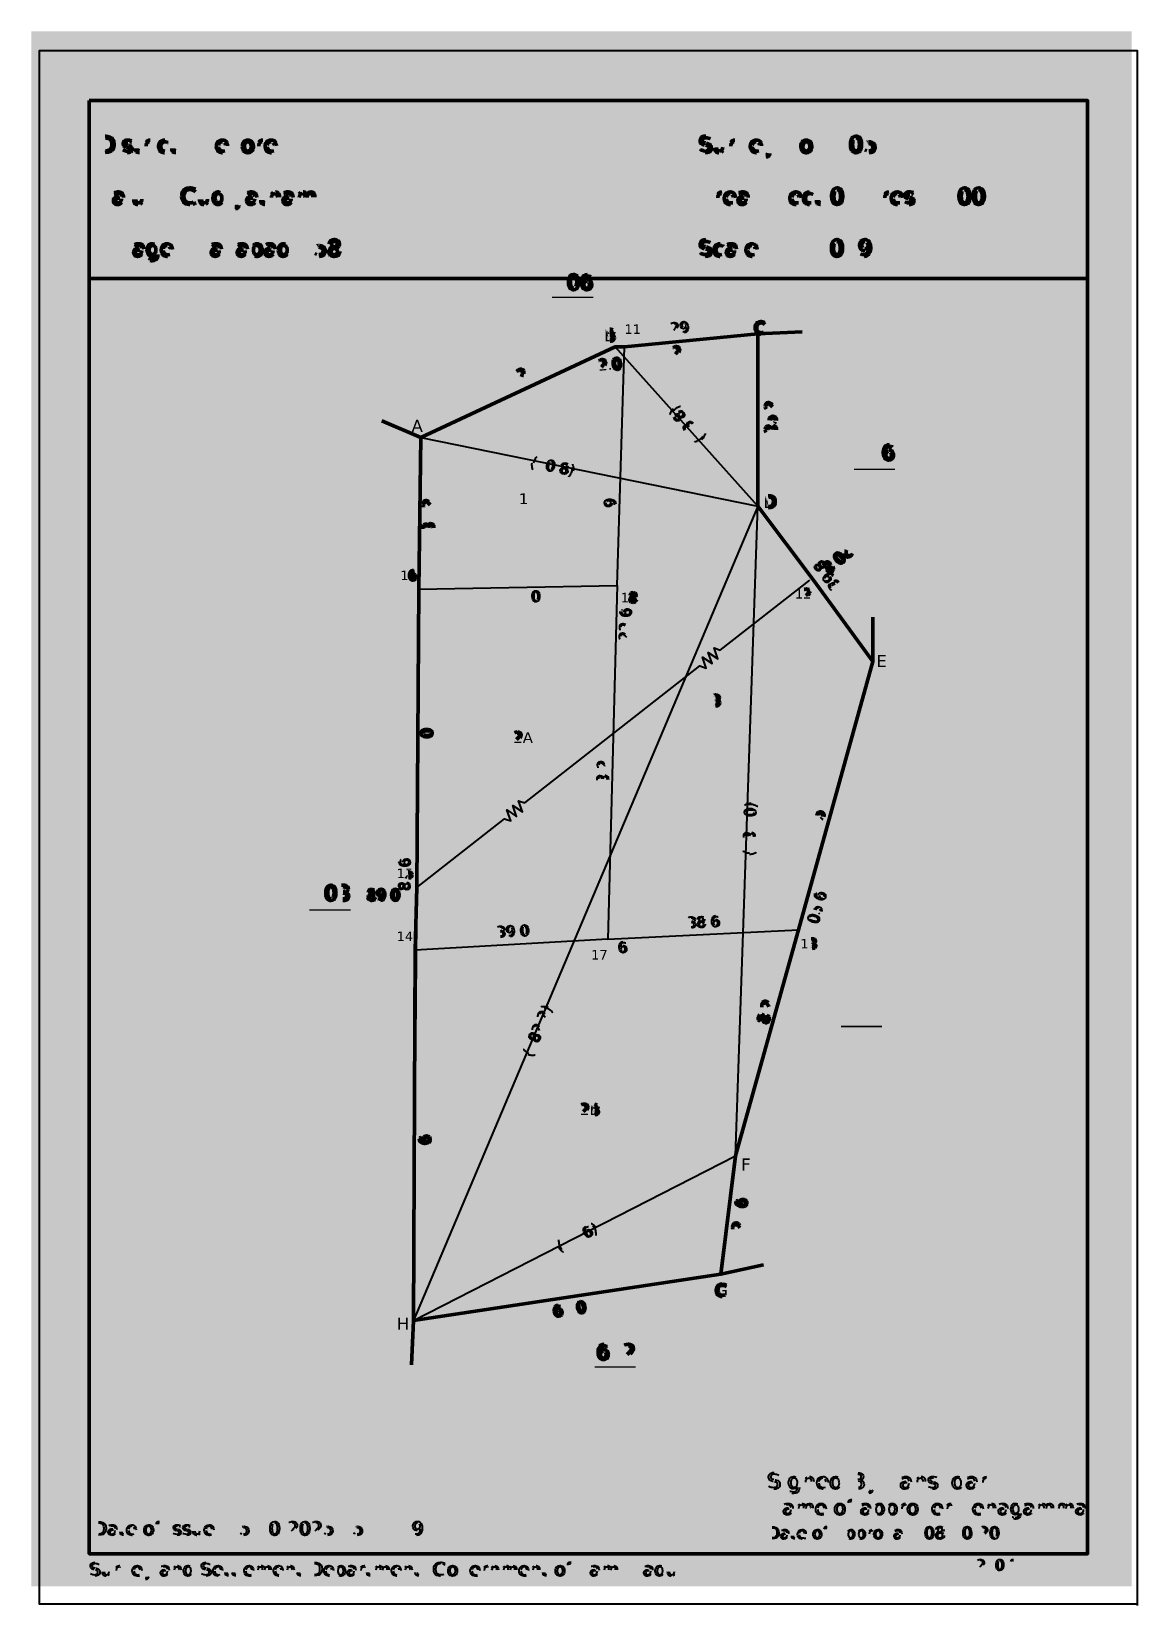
# Model space of a CAD drawing. Header units: inches. Extents: x 0 to 9.1, y 0 to 13.1.
import ezdxf

# ---------------------------------------------------------------- set-up
doc = ezdxf.new("R2010")
doc.units = ezdxf.units.IN
doc.header["$MEASUREMENT"] = 0
doc.layers.add('PDF_Geometry', color=7, linetype='Continuous')
doc.layers.add('PDF_Solid Fills', color=7, linetype='Continuous')

msp = doc.modelspace()

# ---------------------------------------------------------------- hatches: boundary and pattern name
at = {"layer": 'PDF_Solid Fills', "true_color": 0xffffff, "transparency": 33554559}
msp.add_hatch(color=7, dxfattribs=at).paths.add_polyline_path([(9.092, 0.16), (9.092, 13.085), (-0.049, 13.085), (-0.049, 0.16)])
at = {"layer": 'PDF_Solid Fills', "transparency": 33554559}
h = msp.add_hatch(color=256, dxfattribs=at)
h.paths.add_polyline_path([(0.544, 12.199), (0.544, 12.094), (0.566, 12.094)], flags=0)
h.paths.add_polyline_path([(0.566, 12.199), (0.544, 12.199)], flags=0)
h.paths.add_polyline_path([(0.526, 12.214), (0.563, 12.214)], flags=0)
h.paths.add_polyline_path([(0.563, 12.079), (0.526, 12.079), (0.526, 12.214)], flags=0)
h.paths.add_polyline_path([(0.667, 12.18), (0.684, 12.18), (0.684, 12.079), (0.667, 12.079)], flags=0)
h.paths.add_polyline_path([(0.667, 12.22), (0.684, 12.22), (0.684, 12.198), (0.667, 12.198)], flags=0)
h.paths.add_polyline_path([(0.783, 12.177), (0.783, 12.161)], flags=0)
h.paths.add_polyline_path([(0.768, 12.167, 0.04876), (0.753, 12.169)], flags=0)
h.paths.add_polyline_path([(0.75, 12.138), (0.756, 12.137)], flags=0)
h.paths.add_polyline_path([(0.73, 12.078, 0.038466), (0.747, 12.077)], flags=0)
h.paths.add_polyline_path([(0.711, 12.083, 0.029728), (0.73, 12.078)], flags=0)
h.paths.add_polyline_path([(0.711, 12.083), (0.711, 12.1)], flags=0)
h.paths.add_polyline_path([(0.747, 12.123), (0.741, 12.124)], flags=0)
h.paths.add_polyline_path([(0.831, 12.209), (0.831, 12.18), (0.866, 12.18), (0.866, 12.167), (0.831, 12.167), (0.831, 12.112)], flags=0)
h.paths.add_polyline_path([(0.848, 12.093), (0.866, 12.093), (0.866, 12.079), (0.848, 12.079)], flags=0)
h.paths.add_polyline_path([(0.815, 12.112), (0.815, 12.167), (0.802, 12.167), (0.802, 12.18), (0.815, 12.18), (0.815, 12.209), (0.831, 12.209)], flags=0)
h.paths.add_polyline_path([(0.946, 12.165, 0.054948), (0.94, 12.167)], flags=0)
h.paths.add_polyline_path([(0.94, 12.167, 0.062706), (0.932, 12.168)], flags=0)
h.paths.add_polyline_path([(0.903, 12.132), (0.903, 12.079), (0.887, 12.079), (0.887, 12.18), (0.903, 12.18), (0.903, 12.165)], flags=0)
h.paths.add_polyline_path([(0.941, 12.182, 0.034074), (0.937, 12.183)], flags=0)
h.paths.add_polyline_path([(0.946, 12.182, 0.02792), (0.941, 12.182)], flags=0)
h.paths.add_polyline_path([(0.946, 12.182), (0.946, 12.165)], flags=0)
h.paths.add_polyline_path([(0.963, 12.18), (0.98, 12.18), (0.98, 12.079), (0.963, 12.079)], flags=0)
h.paths.add_polyline_path([(0.963, 12.22), (0.98, 12.22), (0.98, 12.198), (0.963, 12.198)], flags=0)
h.paths.add_polyline_path([(1.087, 12.176), (1.087, 12.161)], flags=0)
h.paths.add_polyline_path([(1.059, 12.091, 0.060614), (1.073, 12.093)], flags=0)
h.paths.add_polyline_path([(1.073, 12.093, 0.050939), (1.087, 12.098)], flags=0)
h.paths.add_polyline_path([(1.087, 12.098), (1.087, 12.083)], flags=0)
h.paths.add_polyline_path([(1.073, 12.078, 0.043343), (1.087, 12.083)], flags=0)
h.paths.add_polyline_path([(1.057, 12.077, 0.050125), (1.073, 12.078)], flags=0)
h.paths.add_polyline_path([(1.073, 12.181, 0.045102), (1.058, 12.183)], flags=0)
h.paths.add_polyline_path([(1.087, 12.176, 0.050782), (1.073, 12.181)], flags=0)
h.paths.add_polyline_path([(1.133, 12.209), (1.133, 12.18), (1.167, 12.18), (1.167, 12.167), (1.133, 12.167), (1.133, 12.112)], flags=0)
h.paths.add_polyline_path([(1.15, 12.093), (1.167, 12.093), (1.167, 12.079), (1.15, 12.079)], flags=0)
h.paths.add_polyline_path([(1.116, 12.112), (1.116, 12.167), (1.104, 12.167), (1.104, 12.18), (1.116, 12.18), (1.116, 12.209), (1.133, 12.209)], flags=0)
h.paths.add_polyline_path([(1.251, 12.102), (1.27, 12.102), (1.27, 12.079), (1.251, 12.079)], flags=0)
h.paths.add_polyline_path([(1.251, 12.175), (1.27, 12.175), (1.27, 12.152), (1.251, 12.152)], flags=0)
h.paths.add_polyline_path([(1.403, 12.079), (1.352, 12.214), (1.371, 12.214), (1.414, 12.101), (1.456, 12.214), (1.475, 12.214), (1.424, 12.079)], flags=0)
h.paths.add_polyline_path([(1.581, 12.134), (1.581, 12.126), (1.504, 12.126)], flags=0)
h.paths.add_polyline_path([(1.559, 12.093, 0.052836), (1.577, 12.1)], flags=0)
h.paths.add_polyline_path([(1.577, 12.1), (1.577, 12.084)], flags=0)
h.paths.add_polyline_path([(1.558, 12.079, 0.038429), (1.577, 12.084)], flags=0)
h.paths.add_polyline_path([(1.539, 12.077, 0.046045), (1.558, 12.079)], flags=0)
h.paths.add_polyline_path([(1.556, 12.16, 0.196087), (1.537, 12.169)], flags=0)
h.paths.add_polyline_path([(1.505, 12.139), (1.564, 12.139)], flags=0)
h.paths.add_polyline_path([(1.608, 12.22), (1.624, 12.22), (1.624, 12.079), (1.608, 12.079)], flags=0)
h.paths.add_polyline_path([(1.659, 12.22), (1.676, 12.22), (1.676, 12.079), (1.659, 12.079)], flags=0)
h.paths.add_polyline_path([(1.882, 12.165, 0.06304), (1.876, 12.167)], flags=0)
h.paths.add_polyline_path([(1.876, 12.167, 0.062494), (1.869, 12.168)], flags=0)
h.paths.add_polyline_path([(1.84, 12.132), (1.84, 12.079), (1.823, 12.079), (1.823, 12.18), (1.84, 12.18), (1.84, 12.165)], flags=0)
h.paths.add_polyline_path([(1.877, 12.182, 0.034073), (1.874, 12.183)], flags=0)
h.paths.add_polyline_path([(1.882, 12.182, 0.024373), (1.877, 12.182)], flags=0)
h.paths.add_polyline_path([(1.882, 12.182), (1.882, 12.165)], flags=0)
h.paths.add_polyline_path([(1.986, 12.134), (1.986, 12.126), (1.909, 12.126)], flags=0)
h.paths.add_polyline_path([(1.964, 12.093, 0.053644), (1.982, 12.1)], flags=0)
h.paths.add_polyline_path([(1.982, 12.1), (1.982, 12.084)], flags=0)
h.paths.add_polyline_path([(1.964, 12.079, 0.036216), (1.982, 12.084)], flags=0)
h.paths.add_polyline_path([(1.945, 12.077, 0.046045), (1.964, 12.079)], flags=0)
h.paths.add_polyline_path([(1.962, 12.16, 0.196088), (1.942, 12.169)], flags=0)
h.paths.add_polyline_path([(1.91, 12.139), (1.969, 12.139)], flags=0)
h = msp.add_hatch(color=256, dxfattribs=at)
h.paths.add_polyline_path([(5.592, 12.21), (5.592, 12.192)], flags=0)
h.paths.add_polyline_path([(5.55, 12.159), (5.56, 12.156)], flags=0)
h.paths.add_polyline_path([(5.528, 12.079, 0.044101), (5.549, 12.077)], flags=0)
h.paths.add_polyline_path([(5.506, 12.085, 0.035536), (5.528, 12.079)], flags=0)
h.paths.add_polyline_path([(5.506, 12.085), (5.506, 12.104)], flags=0)
h.paths.add_polyline_path([(5.555, 12.139), (5.544, 12.141)], flags=0)
h.paths.add_polyline_path([(5.572, 12.215, 0.037484), (5.553, 12.216)], flags=0)
h.paths.add_polyline_path([(5.592, 12.21, 0.032021), (5.572, 12.215)], flags=0)
h.paths.add_polyline_path([(5.626, 12.119), (5.626, 12.18), (5.643, 12.18), (5.643, 12.12)], flags=0)
h.paths.add_polyline_path([(5.694, 12.123), (5.694, 12.18), (5.711, 12.18), (5.711, 12.079), (5.694, 12.079), (5.694, 12.095)], flags=0)
h.paths.add_polyline_path([(5.662, 12.077, 0.115445), (5.68, 12.081)], flags=0)
h.paths.add_polyline_path([(5.804, 12.165, 0.054945), (5.797, 12.167)], flags=0)
h.paths.add_polyline_path([(5.797, 12.167, 0.062489), (5.79, 12.168)], flags=0)
h.paths.add_polyline_path([(5.761, 12.132), (5.761, 12.079), (5.744, 12.079), (5.744, 12.18), (5.761, 12.18), (5.761, 12.165)], flags=0)
h.paths.add_polyline_path([(5.799, 12.182, 0.031851), (5.795, 12.183)], flags=0)
h.paths.add_polyline_path([(5.803, 12.182, 0.02693), (5.799, 12.182)], flags=0)
h.paths.add_polyline_path([(5.803, 12.182), (5.804, 12.165)], flags=0)
h.paths.add_polyline_path([(5.809, 12.18), (5.827, 12.18), (5.858, 12.095), (5.89, 12.18), (5.907, 12.18), (5.869, 12.079), (5.847, 12.079)], flags=0)
h.paths.add_polyline_path([(6.017, 12.134), (6.017, 12.126), (5.94, 12.126)], flags=0)
h.paths.add_polyline_path([(5.995, 12.093, 0.053642), (6.013, 12.1)], flags=0)
h.paths.add_polyline_path([(6.013, 12.1), (6.013, 12.084)], flags=0)
h.paths.add_polyline_path([(5.994, 12.079, 0.03706), (6.013, 12.084)], flags=0)
h.paths.add_polyline_path([(5.975, 12.077, 0.046914), (5.994, 12.079)], flags=0)
h.paths.add_polyline_path([(5.992, 12.16, 0.196095), (5.973, 12.169)], flags=0)
h.paths.add_polyline_path([(5.941, 12.139), (6, 12.139)], flags=0)
h.paths.add_polyline_path([(6.054, 12.041), (6.041, 12.041), (6.041, 12.055), (6.051, 12.055)], flags=0)
h.paths.add_polyline_path([(6.07, 12.073), (6.073, 12.081), (6.032, 12.18), (6.049, 12.18), (6.081, 12.101), (6.113, 12.18), (6.13, 12.18), (6.086, 12.07)], flags=0)
h.paths.add_polyline_path([(6.212, 12.214), (6.237, 12.214), (6.297, 12.101), (6.297, 12.214), (6.314, 12.214), (6.314, 12.079), (6.29, 12.079), (6.23, 12.192), (6.23, 12.079), (6.212, 12.079)], flags=0)
h.paths.add_polyline_path([(6.526, 12.102), (6.545, 12.102), (6.545, 12.079), (6.526, 12.079)], flags=0)
h.paths.add_polyline_path([(6.526, 12.175), (6.545, 12.175), (6.545, 12.152), (6.526, 12.152)], flags=0)
h.paths.add_polyline_path([(6.695, 12.198), (6.649, 12.126), (6.695, 12.126)], flags=0)
h.paths.add_polyline_path([(6.69, 12.214), (6.713, 12.214), (6.713, 12.126), (6.732, 12.126), (6.732, 12.111), (6.713, 12.111), (6.713, 12.079), (6.695, 12.079), (6.695, 12.111), (6.634, 12.111), (6.634, 12.128)], flags=0)
h.paths.add_polyline_path([(6.801, 12.202, 0.270111), (6.78, 12.188)], flags=0)
h.paths.add_polyline_path([(6.88, 12.214), (6.951, 12.214), (6.951, 12.198), (6.897, 12.198), (6.897, 12.166)], flags=0)
h.paths.add_polyline_path([(6.912, 12.168, 0.0331), (6.905, 12.168)], flags=0)
h.paths.add_polyline_path([(6.892, 12.078, 0.034384), (6.91, 12.077)], flags=0)
h.paths.add_polyline_path([(6.874, 12.082, 0.025062), (6.892, 12.078)], flags=0)
h.paths.add_polyline_path([(6.874, 12.082), (6.874, 12.101)], flags=0)
h.paths.add_polyline_path([(6.891, 12.094, 0.054377), (6.909, 12.092)], flags=0)
h.paths.add_polyline_path([(6.909, 12.153, 0.045275), (6.895, 12.151)], flags=0)
h.paths.add_polyline_path([(6.895, 12.151, 0.047262), (6.88, 12.146)], flags=0)
h.paths.add_polyline_path([(6.88, 12.146), (6.88, 12.214)], flags=0)
h = msp.add_hatch(color=256, dxfattribs=at)
h.paths.add_polyline_path([(0.507, 11.783), (0.621, 11.783), (0.621, 11.768), (0.573, 11.768), (0.573, 11.648), (0.555, 11.648), (0.555, 11.768), (0.507, 11.768)], flags=0)
h.paths.add_polyline_path([(0.7, 11.695), (0.7, 11.699), (0.684, 11.699)], flags=0)
h.paths.add_polyline_path([(0.717, 11.706), (0.717, 11.648), (0.7, 11.648), (0.7, 11.664)], flags=0)
h.paths.add_polyline_path([(0.677, 11.712), (0.7, 11.712), (0.7, 11.714)], flags=0)
h.paths.add_polyline_path([(0.639, 11.729), (0.639, 11.745)], flags=0)
h.paths.add_polyline_path([(0.751, 11.789), (0.768, 11.789), (0.768, 11.648), (0.751, 11.648)], flags=0)
h.paths.add_polyline_path([(0.801, 11.688), (0.801, 11.749), (0.817, 11.749), (0.817, 11.689)], flags=0)
h.paths.add_polyline_path([(0.869, 11.692), (0.869, 11.749), (0.885, 11.749), (0.885, 11.648), (0.869, 11.648), (0.869, 11.664)], flags=0)
h.paths.add_polyline_path([(0.836, 11.646, 0.115443), (0.855, 11.65)], flags=0)
h.paths.add_polyline_path([(0.919, 11.789), (0.935, 11.789), (0.935, 11.706), (0.985, 11.749), (1.006, 11.749), (0.952, 11.702), (1.008, 11.648), (0.987, 11.648), (0.935, 11.698), (0.935, 11.648), (0.919, 11.648)], flags=0)
h.paths.add_polyline_path([(1.089, 11.671), (1.108, 11.671), (1.108, 11.648), (1.089, 11.648)], flags=0)
h.paths.add_polyline_path([(1.089, 11.744), (1.108, 11.744), (1.108, 11.721), (1.089, 11.721)], flags=0)
h.paths.add_polyline_path([(1.298, 11.668), (1.298, 11.704), (1.269, 11.704), (1.269, 11.719), (1.317, 11.719), (1.317, 11.661)], flags=0)
h.paths.add_polyline_path([(1.266, 11.646, 0.065896), (1.293, 11.65)], flags=0)
h.paths.add_polyline_path([(1.313, 11.773), (1.313, 11.753)], flags=0)
h.paths.add_polyline_path([(1.347, 11.688), (1.347, 11.749), (1.364, 11.749), (1.364, 11.689)], flags=0)
h.paths.add_polyline_path([(1.415, 11.692), (1.415, 11.749), (1.432, 11.749), (1.432, 11.648), (1.415, 11.648), (1.415, 11.664)], flags=0)
h.paths.add_polyline_path([(1.383, 11.646, 0.117793), (1.401, 11.65)], flags=0)
h.paths.add_polyline_path([(1.533, 11.734), (1.533, 11.789), (1.549, 11.789), (1.549, 11.648), (1.533, 11.648), (1.533, 11.663)], flags=0)
h.paths.add_polyline_path([(1.533, 11.734, 0.128287), (1.519, 11.747)], flags=0)
h.paths.add_polyline_path([(1.583, 11.749), (1.6, 11.749), (1.6, 11.648), (1.583, 11.648)], flags=0)
h.paths.add_polyline_path([(1.583, 11.789), (1.6, 11.789), (1.6, 11.768), (1.583, 11.768)], flags=0)
h.paths.add_polyline_path([(1.645, 11.61), (1.632, 11.61), (1.632, 11.624), (1.642, 11.624)], flags=0)
h.paths.add_polyline_path([(1.66, 11.642), (1.664, 11.65), (1.623, 11.749), (1.64, 11.749), (1.672, 11.67), (1.704, 11.749), (1.721, 11.749), (1.677, 11.639)], flags=0)
h.paths.add_polyline_path([(1.806, 11.695), (1.806, 11.699), (1.79, 11.699)], flags=0)
h.paths.add_polyline_path([(1.823, 11.706), (1.823, 11.648), (1.806, 11.648), (1.806, 11.664)], flags=0)
h.paths.add_polyline_path([(1.783, 11.712), (1.806, 11.712), (1.806, 11.714)], flags=0)
h.paths.add_polyline_path([(1.745, 11.729), (1.745, 11.745)], flags=0)
h.paths.add_polyline_path([(1.874, 11.778), (1.874, 11.749), (1.908, 11.749), (1.908, 11.736), (1.874, 11.736), (1.874, 11.682)], flags=0)
h.paths.add_polyline_path([(1.891, 11.662), (1.908, 11.662), (1.908, 11.648), (1.891, 11.648)], flags=0)
h.paths.add_polyline_path([(1.857, 11.682), (1.857, 11.736), (1.845, 11.736), (1.845, 11.749), (1.857, 11.749), (1.857, 11.778), (1.874, 11.778)], flags=0)
h.paths.add_polyline_path([(2.013, 11.709), (2.013, 11.648), (1.997, 11.648), (1.997, 11.709)], flags=0)
h.paths.add_polyline_path([(1.945, 11.705), (1.945, 11.648), (1.929, 11.648), (1.929, 11.789), (1.945, 11.789), (1.945, 11.734)], flags=0)
h.paths.add_polyline_path([(1.978, 11.752, 0.115634), (1.96, 11.747)], flags=0)
h.paths.add_polyline_path([(2.109, 11.695), (2.109, 11.699), (2.092, 11.699)], flags=0)
h.paths.add_polyline_path([(2.125, 11.706), (2.125, 11.648), (2.109, 11.648), (2.109, 11.664)], flags=0)
h.paths.add_polyline_path([(2.086, 11.712), (2.109, 11.712), (2.109, 11.714)], flags=0)
h.paths.add_polyline_path([(2.048, 11.729), (2.048, 11.745)], flags=0)
h.paths.add_polyline_path([(2.306, 11.709), (2.306, 11.648), (2.29, 11.648), (2.29, 11.709)], flags=0)
h.paths.add_polyline_path([(2.241, 11.705), (2.241, 11.648), (2.224, 11.648), (2.224, 11.709)], flags=0)
h.paths.add_polyline_path([(2.176, 11.705), (2.176, 11.648), (2.159, 11.648), (2.159, 11.749), (2.176, 11.749), (2.176, 11.734)], flags=0)
h.paths.add_polyline_path([(2.208, 11.752, 0.115814), (2.189, 11.747)], flags=0)
h = msp.add_hatch(color=256, dxfattribs=at)
h.paths.add_polyline_path([(5.557, 11.765), (5.532, 11.698), (5.581, 11.698)], flags=0)
h.paths.add_polyline_path([(5.546, 11.783), (5.567, 11.783), (5.618, 11.648), (5.599, 11.648), (5.587, 11.683), (5.526, 11.683), (5.514, 11.648), (5.495, 11.648)], flags=0)
h.paths.add_polyline_path([(5.696, 11.734, 0.054945), (5.69, 11.736)], flags=0)
h.paths.add_polyline_path([(5.69, 11.736, 0.062709), (5.682, 11.737)], flags=0)
h.paths.add_polyline_path([(5.653, 11.701), (5.653, 11.648), (5.636, 11.648), (5.636, 11.749), (5.653, 11.749), (5.653, 11.734)], flags=0)
h.paths.add_polyline_path([(5.691, 11.751, 0.034074), (5.687, 11.752)], flags=0)
h.paths.add_polyline_path([(5.695, 11.751, 0.024374), (5.691, 11.751)], flags=0)
h.paths.add_polyline_path([(5.695, 11.751), (5.696, 11.734)], flags=0)
h.paths.add_polyline_path([(5.799, 11.703), (5.799, 11.695), (5.723, 11.695)], flags=0)
h.paths.add_polyline_path([(5.778, 11.662, 0.052832), (5.796, 11.669)], flags=0)
h.paths.add_polyline_path([(5.796, 11.669), (5.796, 11.653)], flags=0)
h.paths.add_polyline_path([(5.777, 11.648, 0.038425), (5.796, 11.653)], flags=0)
h.paths.add_polyline_path([(5.758, 11.646, 0.045923), (5.777, 11.648)], flags=0)
h.paths.add_polyline_path([(5.775, 11.73, 0.196085), (5.755, 11.738)], flags=0)
h.paths.add_polyline_path([(5.724, 11.708), (5.783, 11.708)], flags=0)
h.paths.add_polyline_path([(5.889, 11.695), (5.889, 11.699), (5.872, 11.699)], flags=0)
h.paths.add_polyline_path([(5.906, 11.706), (5.906, 11.648), (5.889, 11.648), (5.889, 11.664)], flags=0)
h.paths.add_polyline_path([(5.866, 11.712), (5.889, 11.712), (5.889, 11.714)], flags=0)
h.paths.add_polyline_path([(5.828, 11.729), (5.828, 11.745)], flags=0)
h.paths.add_polyline_path([(6.003, 11.671), (6.022, 11.671), (6.022, 11.648), (6.003, 11.648)], flags=0)
h.paths.add_polyline_path([(6.003, 11.744), (6.022, 11.744), (6.022, 11.721), (6.003, 11.721)], flags=0)
h.paths.add_polyline_path([(6.12, 11.783), (6.138, 11.783), (6.138, 11.728), (6.204, 11.728), (6.204, 11.783), (6.223, 11.783), (6.223, 11.648), (6.204, 11.648), (6.204, 11.713), (6.138, 11.713), (6.138, 11.648), (6.12, 11.648)], flags=0)
h.paths.add_polyline_path([(6.345, 11.703), (6.345, 11.695), (6.268, 11.695)], flags=0)
h.paths.add_polyline_path([(6.323, 11.662, 0.055167), (6.341, 11.669)], flags=0)
h.paths.add_polyline_path([(6.341, 11.669), (6.341, 11.653)], flags=0)
h.paths.add_polyline_path([(6.322, 11.648, 0.038432), (6.341, 11.653)], flags=0)
h.paths.add_polyline_path([(6.303, 11.646, 0.045925), (6.322, 11.648)], flags=0)
h.paths.add_polyline_path([(6.32, 11.73, 0.193143), (6.301, 11.738)], flags=0)
h.paths.add_polyline_path([(6.269, 11.708), (6.328, 11.708)], flags=0)
h.paths.add_polyline_path([(6.445, 11.745), (6.445, 11.73)], flags=0)
h.paths.add_polyline_path([(6.43, 11.662, 0.052033), (6.445, 11.668)], flags=0)
h.paths.add_polyline_path([(6.445, 11.668), (6.445, 11.652)], flags=0)
h.paths.add_polyline_path([(6.43, 11.647, 0.040316), (6.445, 11.652)], flags=0)
h.paths.add_polyline_path([(6.414, 11.646, 0.048889), (6.43, 11.647)], flags=0)
h.paths.add_polyline_path([(6.43, 11.75, 0.045101), (6.416, 11.752)], flags=0)
h.paths.add_polyline_path([(6.445, 11.745, 0.04827), (6.43, 11.75)], flags=0)
h.paths.add_polyline_path([(6.49, 11.778), (6.49, 11.749), (6.524, 11.749), (6.524, 11.736), (6.49, 11.736), (6.49, 11.682)], flags=0)
h.paths.add_polyline_path([(6.507, 11.662), (6.524, 11.662), (6.524, 11.648), (6.507, 11.648)], flags=0)
h.paths.add_polyline_path([(6.473, 11.682), (6.473, 11.736), (6.461, 11.736), (6.461, 11.749), (6.473, 11.749), (6.473, 11.778), (6.49, 11.778)], flags=0)
h.paths.add_polyline_path([(6.646, 11.771, 0.269646), (6.625, 11.757)], flags=0)
h.paths.add_polyline_path([(6.727, 11.664), (6.757, 11.664), (6.757, 11.766), (6.725, 11.76), (6.725, 11.777), (6.757, 11.783), (6.775, 11.783), (6.775, 11.664), (6.805, 11.664), (6.805, 11.648), (6.727, 11.648)], flags=0)
h.paths.add_polyline_path([(6.944, 11.765), (6.919, 11.698), (6.969, 11.698)], flags=0)
h.paths.add_polyline_path([(6.934, 11.783), (6.954, 11.783), (7.005, 11.648), (6.986, 11.648), (6.974, 11.683), (6.914, 11.683), (6.901, 11.648), (6.882, 11.648)], flags=0)
h.paths.add_polyline_path([(7.083, 11.734, 0.06036), (7.077, 11.736)], flags=0)
h.paths.add_polyline_path([(7.077, 11.736, 0.062709), (7.069, 11.737)], flags=0)
h.paths.add_polyline_path([(7.04, 11.701), (7.04, 11.648), (7.024, 11.648), (7.024, 11.749), (7.04, 11.749), (7.04, 11.734)], flags=0)
h.paths.add_polyline_path([(7.078, 11.751, 0.034074), (7.075, 11.752)], flags=0)
h.paths.add_polyline_path([(7.083, 11.751, 0.024374), (7.078, 11.751)], flags=0)
h.paths.add_polyline_path([(7.083, 11.751), (7.083, 11.734)], flags=0)
h.paths.add_polyline_path([(7.187, 11.703), (7.187, 11.695), (7.11, 11.695)], flags=0)
h.paths.add_polyline_path([(7.165, 11.662, 0.052837), (7.183, 11.669)], flags=0)
h.paths.add_polyline_path([(7.183, 11.669), (7.183, 11.653)], flags=0)
h.paths.add_polyline_path([(7.164, 11.648, 0.038429), (7.183, 11.653)], flags=0)
h.paths.add_polyline_path([(7.145, 11.646, 0.046044), (7.164, 11.648)], flags=0)
h.paths.add_polyline_path([(7.162, 11.73, 0.196085), (7.143, 11.738)], flags=0)
h.paths.add_polyline_path([(7.111, 11.708), (7.17, 11.708)], flags=0)
h.paths.add_polyline_path([(7.278, 11.747), (7.278, 11.731)], flags=0)
h.paths.add_polyline_path([(7.264, 11.736, 0.048761), (7.248, 11.738)], flags=0)
h.paths.add_polyline_path([(7.246, 11.707), (7.251, 11.706)], flags=0)
h.paths.add_polyline_path([(7.225, 11.647, 0.038467), (7.242, 11.646)], flags=0)
h.paths.add_polyline_path([(7.207, 11.652, 0.031306), (7.225, 11.647)], flags=0)
h.paths.add_polyline_path([(7.207, 11.652), (7.207, 11.669)], flags=0)
h.paths.add_polyline_path([(7.242, 11.692), (7.236, 11.694)], flags=0)
h.paths.add_polyline_path([(7.421, 11.767), (7.375, 11.695), (7.421, 11.695)], flags=0)
h.paths.add_polyline_path([(7.416, 11.783), (7.439, 11.783), (7.439, 11.695), (7.459, 11.695), (7.459, 11.68), (7.439, 11.68), (7.439, 11.648), (7.421, 11.648), (7.421, 11.68), (7.36, 11.68), (7.36, 11.698)], flags=0)
h.paths.add_polyline_path([(7.539, 11.767), (7.493, 11.695), (7.539, 11.695)], flags=0)
h.paths.add_polyline_path([(7.534, 11.783), (7.557, 11.783), (7.557, 11.695), (7.576, 11.695), (7.576, 11.68), (7.557, 11.68), (7.557, 11.648), (7.539, 11.648), (7.539, 11.68), (7.478, 11.68), (7.478, 11.698)], flags=0)
h.paths.add_polyline_path([(7.606, 11.671), (7.625, 11.671), (7.625, 11.648), (7.606, 11.648)], flags=0)
h.paths.add_polyline_path([(7.704, 11.771, 0.269654), (7.683, 11.757)], flags=0)
h.paths.add_polyline_path([(7.821, 11.771, 0.267659), (7.8, 11.757)], flags=0)
h = msp.add_hatch(color=256, dxfattribs=at)
h.paths.add_polyline_path([(0.561, 11.217), (0.509, 11.352), (0.528, 11.352), (0.571, 11.239), (0.614, 11.352), (0.633, 11.352), (0.581, 11.217)], flags=0)
h.paths.add_polyline_path([(0.651, 11.318), (0.668, 11.318), (0.668, 11.217), (0.651, 11.217)], flags=0)
h.paths.add_polyline_path([(0.651, 11.358), (0.668, 11.358), (0.668, 11.337), (0.651, 11.337)], flags=0)
h.paths.add_polyline_path([(0.703, 11.358), (0.719, 11.358), (0.719, 11.217), (0.703, 11.217)], flags=0)
h.paths.add_polyline_path([(0.754, 11.358), (0.771, 11.358), (0.771, 11.217), (0.754, 11.217)], flags=0)
h.paths.add_polyline_path([(0.868, 11.265), (0.868, 11.268), (0.851, 11.268)], flags=0)
h.paths.add_polyline_path([(0.884, 11.275), (0.884, 11.217), (0.868, 11.217), (0.868, 11.233)], flags=0)
h.paths.add_polyline_path([(0.844, 11.281), (0.868, 11.281), (0.868, 11.283)], flags=0)
h.paths.add_polyline_path([(0.806, 11.299), (0.806, 11.314)], flags=0)
h.paths.add_polyline_path([(0.924, 11.184, 0.041166), (0.938, 11.18)], flags=0)
h.paths.add_polyline_path([(0.924, 11.184), (0.924, 11.2)], flags=0)
h.paths.add_polyline_path([(0.985, 11.227), (0.985, 11.235)], flags=0)
h.paths.add_polyline_path([(0.985, 11.303, 0.1161), (0.972, 11.316)], flags=0)
h.paths.add_polyline_path([(0.985, 11.303), (0.985, 11.318), (1.002, 11.318), (1.002, 11.23)], flags=0)
h.paths.add_polyline_path([(1.122, 11.272), (1.122, 11.264), (1.046, 11.264)], flags=0)
h.paths.add_polyline_path([(1.101, 11.231, 0.052836), (1.118, 11.238)], flags=0)
h.paths.add_polyline_path([(1.118, 11.238), (1.118, 11.223)], flags=0)
h.paths.add_polyline_path([(1.1, 11.217, 0.038429), (1.118, 11.223)], flags=0)
h.paths.add_polyline_path([(1.081, 11.215, 0.046045), (1.1, 11.217)], flags=0)
h.paths.add_polyline_path([(1.098, 11.299, 0.19609), (1.078, 11.307)], flags=0)
h.paths.add_polyline_path([(1.047, 11.277), (1.106, 11.277)], flags=0)
h.paths.add_polyline_path([(1.212, 11.24), (1.231, 11.24), (1.231, 11.217), (1.212, 11.217)], flags=0)
h.paths.add_polyline_path([(1.212, 11.313), (1.231, 11.313), (1.231, 11.29), (1.212, 11.29)], flags=0)
h.paths.add_polyline_path([(1.33, 11.352), (1.348, 11.352), (1.348, 11.295), (1.408, 11.352), (1.432, 11.352), (1.365, 11.289), (1.437, 11.217), (1.413, 11.217), (1.348, 11.282), (1.348, 11.217), (1.33, 11.217)], flags=0)
h.paths.add_polyline_path([(1.512, 11.265), (1.512, 11.268), (1.496, 11.268)], flags=0)
h.paths.add_polyline_path([(1.529, 11.275), (1.529, 11.217), (1.512, 11.217), (1.512, 11.233)], flags=0)
h.paths.add_polyline_path([(1.489, 11.281), (1.512, 11.281), (1.512, 11.283)], flags=0)
h.paths.add_polyline_path([(1.451, 11.299), (1.451, 11.314)], flags=0)
h.paths.add_polyline_path([(1.563, 11.358), (1.58, 11.358), (1.58, 11.217), (1.563, 11.217)], flags=0)
h.paths.add_polyline_path([(1.614, 11.358), (1.631, 11.358), (1.631, 11.217), (1.614, 11.217)], flags=0)
h.paths.add_polyline_path([(1.728, 11.265), (1.728, 11.268), (1.712, 11.268)], flags=0)
h.paths.add_polyline_path([(1.745, 11.275), (1.745, 11.217), (1.728, 11.217), (1.728, 11.233)], flags=0)
h.paths.add_polyline_path([(1.705, 11.281), (1.728, 11.281), (1.728, 11.283)], flags=0)
h.paths.add_polyline_path([(1.667, 11.299), (1.667, 11.314)], flags=0)
h.paths.add_polyline_path([(1.795, 11.233), (1.795, 11.179), (1.778, 11.179), (1.778, 11.318), (1.795, 11.318), (1.795, 11.303)], flags=0)
h.paths.add_polyline_path([(1.795, 11.233, 0.114103), (1.808, 11.219)], flags=0)
h.paths.add_polyline_path([(1.959, 11.265), (1.959, 11.268), (1.942, 11.268)], flags=0)
h.paths.add_polyline_path([(1.975, 11.275), (1.975, 11.217), (1.959, 11.217), (1.959, 11.233)], flags=0)
h.paths.add_polyline_path([(1.935, 11.281), (1.959, 11.281), (1.959, 11.283)], flags=0)
h.paths.add_polyline_path([(1.913, 11.305, 0.050413), (1.897, 11.299)], flags=0)
h.paths.add_polyline_path([(1.897, 11.299), (1.897, 11.314)], flags=0)
h.paths.add_polyline_path([(2.076, 11.303), (2.076, 11.358), (2.092, 11.358), (2.092, 11.217), (2.076, 11.217), (2.076, 11.233)], flags=0)
h.paths.add_polyline_path([(2.076, 11.303, 0.128287), (2.063, 11.317)], flags=0)
h.paths.add_polyline_path([(2.126, 11.318), (2.143, 11.318), (2.143, 11.217), (2.126, 11.217)], flags=0)
h.paths.add_polyline_path([(2.126, 11.358), (2.143, 11.358), (2.143, 11.337), (2.126, 11.337)], flags=0)
h.paths.add_polyline_path([(2.235, 11.358), (2.273, 11.358), (2.273, 11.345), (2.252, 11.345), (2.252, 11.206), (2.273, 11.206), (2.273, 11.193), (2.235, 11.193)], flags=0)
h.paths.add_polyline_path([(2.311, 11.352), (2.383, 11.352), (2.383, 11.337), (2.328, 11.337), (2.328, 11.304)], flags=0)
h.paths.add_polyline_path([(2.344, 11.306, 0.034643), (2.336, 11.306)], flags=0)
h.paths.add_polyline_path([(2.324, 11.216, 0.034382), (2.341, 11.215)], flags=0)
h.paths.add_polyline_path([(2.305, 11.221, 0.025064), (2.324, 11.216)], flags=0)
h.paths.add_polyline_path([(2.305, 11.221), (2.305, 11.239)], flags=0)
h.paths.add_polyline_path([(2.322, 11.232, 0.053216), (2.34, 11.23)], flags=0)
h.paths.add_polyline_path([(2.34, 11.291, 0.046074), (2.326, 11.29)], flags=0)
h.paths.add_polyline_path([(2.326, 11.29, 0.049719), (2.311, 11.285)], flags=0)
h.paths.add_polyline_path([(2.311, 11.285), (2.311, 11.352)], flags=0)
h.paths.add_polyline_path([(2.424, 11.32, 0.159133), (2.431, 11.3)], flags=0)
h.paths.add_polyline_path([(2.514, 11.255, 0.15906), (2.506, 11.277)], flags=0)
h.paths.add_polyline_path([(2.582, 11.358), (2.582, 11.193), (2.544, 11.193), (2.544, 11.206), (2.566, 11.206), (2.566, 11.345), (2.544, 11.345), (2.544, 11.358)], flags=0)
h = msp.add_hatch(color=256, dxfattribs=at)
h.paths.add_polyline_path([(5.592, 11.348), (5.592, 11.33)], flags=0)
h.paths.add_polyline_path([(5.55, 11.297), (5.56, 11.294)], flags=0)
h.paths.add_polyline_path([(5.528, 11.217, 0.044101), (5.549, 11.215)], flags=0)
h.paths.add_polyline_path([(5.506, 11.223, 0.035536), (5.528, 11.217)], flags=0)
h.paths.add_polyline_path([(5.506, 11.223), (5.506, 11.242)], flags=0)
h.paths.add_polyline_path([(5.555, 11.277), (5.544, 11.279)], flags=0)
h.paths.add_polyline_path([(5.572, 11.353, 0.037484), (5.553, 11.355)], flags=0)
h.paths.add_polyline_path([(5.592, 11.348, 0.032021), (5.572, 11.353)], flags=0)
h.paths.add_polyline_path([(5.701, 11.315), (5.701, 11.299)], flags=0)
h.paths.add_polyline_path([(5.686, 11.231, 0.052036), (5.701, 11.237)], flags=0)
h.paths.add_polyline_path([(5.701, 11.237), (5.701, 11.221)], flags=0)
h.paths.add_polyline_path([(5.686, 11.217, 0.040316), (5.701, 11.221)], flags=0)
h.paths.add_polyline_path([(5.67, 11.215, 0.048885), (5.686, 11.217)], flags=0)
h.paths.add_polyline_path([(5.686, 11.319, 0.045103), (5.672, 11.321)], flags=0)
h.paths.add_polyline_path([(5.701, 11.315, 0.048272), (5.686, 11.319)], flags=0)
h.paths.add_polyline_path([(5.792, 11.265), (5.792, 11.268), (5.775, 11.268)], flags=0)
h.paths.add_polyline_path([(5.808, 11.275), (5.808, 11.217), (5.792, 11.217), (5.792, 11.233)], flags=0)
h.paths.add_polyline_path([(5.769, 11.281), (5.792, 11.281), (5.792, 11.283)], flags=0)
h.paths.add_polyline_path([(5.731, 11.299), (5.731, 11.314)], flags=0)
h.paths.add_polyline_path([(5.842, 11.358), (5.859, 11.358), (5.859, 11.217), (5.842, 11.217)], flags=0)
h.paths.add_polyline_path([(5.98, 11.272), (5.98, 11.264), (5.904, 11.264)], flags=0)
h.paths.add_polyline_path([(5.959, 11.231, 0.052839), (5.977, 11.238)], flags=0)
h.paths.add_polyline_path([(5.977, 11.238), (5.977, 11.223)], flags=0)
h.paths.add_polyline_path([(5.958, 11.217, 0.038429), (5.977, 11.223)], flags=0)
h.paths.add_polyline_path([(5.939, 11.215, 0.046044), (5.958, 11.217)], flags=0)
h.paths.add_polyline_path([(5.956, 11.299, 0.196085), (5.936, 11.307)], flags=0)
h.paths.add_polyline_path([(5.905, 11.277), (5.964, 11.277)], flags=0)
h.paths.add_polyline_path([(6.071, 11.24), (6.089, 11.24), (6.089, 11.217), (6.071, 11.217)], flags=0)
h.paths.add_polyline_path([(6.071, 11.313), (6.089, 11.313), (6.089, 11.29), (6.071, 11.29)], flags=0)
h.paths.add_polyline_path([(6.193, 11.233), (6.222, 11.233), (6.222, 11.336), (6.19, 11.329), (6.19, 11.346), (6.222, 11.352), (6.24, 11.352), (6.24, 11.233), (6.27, 11.233), (6.27, 11.217), (6.193, 11.217)], flags=0)
h.paths.add_polyline_path([(6.368, 11.24), (6.387, 11.24), (6.387, 11.217), (6.368, 11.217)], flags=0)
h.paths.add_polyline_path([(6.368, 11.313), (6.387, 11.313), (6.387, 11.29), (6.368, 11.29)], flags=0)
h.paths.add_polyline_path([(6.49, 11.233), (6.52, 11.233), (6.52, 11.336), (6.487, 11.329), (6.487, 11.346), (6.519, 11.352), (6.538, 11.352), (6.538, 11.233), (6.567, 11.233), (6.567, 11.217), (6.49, 11.217)], flags=0)
h.paths.add_polyline_path([(6.643, 11.34, 0.269653), (6.622, 11.326)], flags=0)
h.paths.add_polyline_path([(6.717, 11.352), (6.803, 11.352), (6.803, 11.344), (6.755, 11.217), (6.736, 11.217), (6.782, 11.337), (6.717, 11.337)], flags=0)
h.paths.add_polyline_path([(6.839, 11.22), (6.839, 11.237)], flags=0)
h.paths.add_polyline_path([(6.875, 11.263, 0.102392), (6.893, 11.267)], flags=0)
h.paths.add_polyline_path([(6.854, 11.216, 0.037852), (6.868, 11.215)], flags=0)
h.paths.add_polyline_path([(6.839, 11.22, 0.03698), (6.854, 11.216)], flags=0)
h.paths.add_polyline_path([(6.895, 11.332, 0.203395), (6.876, 11.34)], flags=0)
h.paths.add_polyline_path([(6.856, 11.286, 0.206467), (6.876, 11.277)], flags=0)
h = msp.add_hatch(color=256, dxfattribs=at)
h.paths.add_polyline_path([(4.357, 11.049), (4.315, 10.984), (4.357, 10.984)], flags=0)
h.paths.add_polyline_path([(4.353, 11.064), (4.374, 11.064), (4.374, 10.984), (4.391, 10.984), (4.391, 10.97), (4.374, 10.97), (4.374, 10.941), (4.357, 10.941), (4.357, 10.97), (4.301, 10.97), (4.301, 10.986)], flags=0)
h.paths.add_polyline_path([(4.455, 10.951, 0.270744), (4.474, 10.964)], flags=0)
h.paths.add_polyline_path([(4.582, 11.001, 0.202961), (4.564, 11.009)], flags=0)
h.paths.add_polyline_path([(4.597, 11.061), (4.597, 11.046)], flags=0)
h.paths.add_polyline_path([(4.565, 11.022, 0.110099), (4.549, 11.018)], flags=0)
h.paths.add_polyline_path([(4.584, 11.065, 0.042268), (4.571, 11.066)], flags=0)
h.paths.add_polyline_path([(4.597, 11.061, 0.028922), (4.584, 11.065)], flags=0)
h = msp.add_hatch(color=1, dxfattribs=at)
h.paths.add_polyline_path([(4.736, 10.558), (4.736, 10.521), (4.758, 10.521)], flags=0)
h.paths.add_polyline_path([(4.758, 10.558), (4.736, 10.558)], flags=0)
h.paths.add_polyline_path([(4.736, 10.599), (4.736, 10.569), (4.756, 10.569)], flags=0)
h.paths.add_polyline_path([(4.756, 10.599), (4.736, 10.599)], flags=0)
h.paths.add_polyline_path([(4.722, 10.611), (4.757, 10.611)], flags=0)
h.paths.add_polyline_path([(4.79, 10.586, 0.21876), (4.781, 10.604)], flags=0)
h.paths.add_polyline_path([(4.758, 10.51), (4.722, 10.51), (4.722, 10.611)], flags=0)
h = msp.add_hatch(color=1, dxfattribs=at)
h.paths.add_polyline_path([(4.891, 10.58), (4.909, 10.58), (4.909, 10.64), (4.89, 10.636), (4.89, 10.646), (4.908, 10.65), (4.919, 10.65), (4.919, 10.58), (4.936, 10.58), (4.936, 10.571), (4.891, 10.571)], flags=0)
h.paths.add_polyline_path([(4.96, 10.58), (4.977, 10.58), (4.977, 10.64), (4.958, 10.636), (4.958, 10.646), (4.977, 10.65), (4.988, 10.65), (4.988, 10.58), (5.005, 10.58), (5.005, 10.571), (4.96, 10.571)], flags=0)
h = msp.add_hatch(color=5, dxfattribs=at)
h.paths.add_polyline_path([(5.285, 10.584), (5.327, 10.588), (5.328, 10.577), (5.272, 10.572), (5.271, 10.582)], flags=0)
h.paths.add_polyline_path([(5.288, 10.603, 0.007514), (5.271, 10.582)], flags=0)
h.paths.add_polyline_path([(5.29, 10.655, 0.072122), (5.278, 10.652)], flags=0)
h.paths.add_polyline_path([(5.278, 10.652, 0.045267), (5.265, 10.645)], flags=0)
h.paths.add_polyline_path([(5.265, 10.645), (5.264, 10.657)], flags=0)
h.paths.add_polyline_path([(5.314, 10.62, 0.002377), (5.305, 10.609)], flags=0)
h.paths.add_polyline_path([(5.285, 10.584, 0.003054), (5.305, 10.609)], flags=0)
h.paths.add_polyline_path([(5.354, 10.582), (5.353, 10.593)], flags=0)
h.paths.add_polyline_path([(5.353, 10.593, 0.039237), (5.362, 10.59)], flags=0)
h.paths.add_polyline_path([(5.375, 10.612, 0.105931), (5.386, 10.616)], flags=0)
h.paths.add_polyline_path([(5.364, 10.58, 0.043099), (5.373, 10.58)], flags=0)
h.paths.add_polyline_path([(5.354, 10.582, 0.049096), (5.364, 10.58)], flags=0)
h.paths.add_polyline_path([(5.384, 10.659, 0.207608), (5.371, 10.663)], flags=0)
h.paths.add_polyline_path([(5.361, 10.626, 0.207674), (5.374, 10.622)], flags=0)
h.paths.add_polyline_path([(5.43, 10.602), (5.443, 10.603), (5.444, 10.588), (5.432, 10.587)], flags=0)
h.paths.add_polyline_path([(5.497, 10.672), (5.47, 10.622), (5.501, 10.625)], flags=0)
h.paths.add_polyline_path([(5.492, 10.683), (5.508, 10.684), (5.513, 10.626), (5.526, 10.627), (5.527, 10.617), (5.514, 10.616), (5.516, 10.595), (5.504, 10.594), (5.502, 10.615), (5.461, 10.611), (5.46, 10.623)], flags=0)
h = msp.add_hatch(color=1, dxfattribs=at)
h.paths.add_polyline_path([(6.044, 10.664), (6.044, 10.65)], flags=0)
h.paths.add_polyline_path([(6.029, 10.584, 0.076832), (6.044, 10.593)], flags=0)
h.paths.add_polyline_path([(6.044, 10.593), (6.044, 10.579)], flags=0)
h.paths.add_polyline_path([(6.012, 10.569, 0.063904), (6.029, 10.572)], flags=0)
h = msp.add_hatch(color=5, dxfattribs=at)
h.paths.add_polyline_path([(5.3, 10.384), (5.343, 10.388), (5.344, 10.377), (5.287, 10.372), (5.286, 10.382)], flags=0)
h.paths.add_polyline_path([(5.303, 10.403, 0.007514), (5.286, 10.382)], flags=0)
h.paths.add_polyline_path([(5.306, 10.455, 0.072122), (5.294, 10.452)], flags=0)
h.paths.add_polyline_path([(5.294, 10.452, 0.045267), (5.281, 10.445)], flags=0)
h.paths.add_polyline_path([(5.281, 10.445), (5.28, 10.457)], flags=0)
h.paths.add_polyline_path([(5.33, 10.42, 0.002377), (5.321, 10.409)], flags=0)
h.paths.add_polyline_path([(5.3, 10.384, 0.003054), (5.321, 10.409)], flags=0)
h.paths.add_polyline_path([(5.358, 10.469), (5.415, 10.474), (5.416, 10.469), (5.391, 10.382), (5.378, 10.381), (5.401, 10.463), (5.359, 10.459)], flags=0)
h.paths.add_polyline_path([(5.446, 10.402), (5.458, 10.403), (5.46, 10.388), (5.447, 10.387)], flags=0)
h.paths.add_polyline_path([(5.512, 10.472), (5.486, 10.422), (5.516, 10.425)], flags=0)
h.paths.add_polyline_path([(5.508, 10.483), (5.523, 10.484), (5.528, 10.426), (5.541, 10.427), (5.542, 10.417), (5.529, 10.416), (5.531, 10.395), (5.519, 10.394), (5.517, 10.415), (5.477, 10.411), (5.476, 10.423)], flags=0)
h = msp.add_hatch(color=5, dxfattribs=at)
h.paths.add_polyline_path([(4.685, 10.276), (4.727, 10.28), (4.728, 10.27), (4.671, 10.264), (4.671, 10.275)], flags=0)
h.paths.add_polyline_path([(4.687, 10.295, 0.007514), (4.671, 10.275)], flags=0)
h.paths.add_polyline_path([(4.69, 10.348, 0.072122), (4.678, 10.345)], flags=0)
h.paths.add_polyline_path([(4.678, 10.345, 0.045267), (4.665, 10.337)], flags=0)
h.paths.add_polyline_path([(4.665, 10.337), (4.664, 10.349)], flags=0)
h.paths.add_polyline_path([(4.714, 10.312, 0.002377), (4.705, 10.301)], flags=0)
h.paths.add_polyline_path([(4.685, 10.276, 0.003054), (4.705, 10.301)], flags=0)
h.paths.add_polyline_path([(4.752, 10.287), (4.765, 10.288), (4.766, 10.273), (4.754, 10.272)], flags=0)
h = msp.add_hatch(color=5, dxfattribs=at)
h.paths.add_polyline_path([(3.84, 10.186), (3.833, 10.129), (3.861, 10.142)], flags=0)
h.paths.add_polyline_path([(3.833, 10.194), (3.847, 10.2), (3.871, 10.147), (3.883, 10.153), (3.887, 10.144), (3.876, 10.138), (3.885, 10.119), (3.874, 10.114), (3.865, 10.133), (3.828, 10.116), (3.823, 10.127)], flags=0)
h.paths.add_polyline_path([(3.911, 10.219), (3.904, 10.162), (3.932, 10.175)], flags=0)
h.paths.add_polyline_path([(3.904, 10.227), (3.918, 10.233), (3.942, 10.18), (3.954, 10.186), (3.958, 10.177), (3.947, 10.171), (3.956, 10.152), (3.945, 10.147), (3.936, 10.166), (3.899, 10.149), (3.894, 10.16)], flags=0)
h.paths.add_polyline_path([(3.979, 10.18), (3.99, 10.185), (3.997, 10.171), (3.985, 10.166)], flags=0)
h.paths.add_polyline_path([(4.026, 10.196), (4.064, 10.214), (4.069, 10.205), (4.017, 10.181), (4.013, 10.19)], flags=0)
h.paths.add_polyline_path([(4.013, 10.19, 0.000702), (4.022, 10.215)], flags=0)
h.paths.add_polyline_path([(4.007, 10.265, 0.075969), (3.996, 10.259)], flags=0)
h.paths.add_polyline_path([(3.996, 10.259, 0.043269), (3.987, 10.247)], flags=0)
h.paths.add_polyline_path([(3.987, 10.247), (3.982, 10.258)], flags=0)
h.paths.add_polyline_path([(4.037, 10.227, 0.000703), (4.041, 10.24)], flags=0)
h.paths.add_polyline_path([(4.026, 10.196, 0.001448), (4.037, 10.227)], flags=0)
h = msp.add_hatch(color=5, dxfattribs=at)
h.paths.add_polyline_path([(5.529, 9.722, 0.05609), (5.541, 9.749)], flags=0)
h.paths.add_polyline_path([(5.541, 9.749), (5.548, 9.742)], flags=0)
h.paths.add_polyline_path([(5.496, 9.677, 0.067325), (5.519, 9.691)], flags=0)
h.paths.add_polyline_path([(5.466, 9.668, 0.057198), (5.496, 9.677)], flags=0)
h.paths.add_polyline_path([(5.466, 9.668), (5.46, 9.675)], flags=0)
h.paths.add_polyline_path([(5.433, 9.727), (5.489, 9.736), (5.468, 9.759)], flags=0)
h.paths.add_polyline_path([(5.427, 9.717), (5.417, 9.728), (5.46, 9.768), (5.452, 9.777), (5.459, 9.784), (5.468, 9.774), (5.483, 9.789), (5.491, 9.78), (5.476, 9.766), (5.503, 9.735), (5.494, 9.728)], flags=0)
h.paths.add_polyline_path([(5.456, 9.82, 0.04762), (5.449, 9.829)], flags=0)
h.paths.add_polyline_path([(5.462, 9.808, 0.031974), (5.456, 9.82)], flags=0)
h.paths.add_polyline_path([(5.462, 9.808), (5.453, 9.8)], flags=0)
h.paths.add_polyline_path([(5.453, 9.8, 0.060499), (5.449, 9.812)], flags=0)
h.paths.add_polyline_path([(5.449, 9.812, 0.054804), (5.442, 9.822)], flags=0)
h.paths.add_polyline_path([(5.415, 9.801), (5.421, 9.793), (5.414, 9.786), (5.407, 9.794)], flags=0)
h.paths.add_polyline_path([(5.386, 9.775, 0.038999), (5.394, 9.768)], flags=0)
h.paths.add_polyline_path([(5.394, 9.768, 0.025561), (5.405, 9.761)], flags=0)
h.paths.add_polyline_path([(5.405, 9.761), (5.397, 9.753)], flags=0)
h.paths.add_polyline_path([(5.386, 9.761, 0.017287), (5.397, 9.753)], flags=0)
h.paths.add_polyline_path([(5.378, 9.769, 0.032221), (5.386, 9.761)], flags=0)
h.paths.add_polyline_path([(5.397, 9.861), (5.389, 9.87), (5.4, 9.881), (5.409, 9.871)], flags=0)
h.paths.add_polyline_path([(5.334, 9.852, 0.154191), (5.341, 9.864)], flags=0)
h.paths.add_polyline_path([(5.295, 9.895, 0.211037), (5.288, 9.878)], flags=0)
h.paths.add_polyline_path([(5.326, 9.925, 0.157107), (5.318, 9.912)], flags=0)
h.paths.add_polyline_path([(5.263, 9.893), (5.256, 9.9)], flags=0)
h.paths.add_polyline_path([(5.308, 9.965, 0.070255), (5.285, 9.95)], flags=0)
h.paths.add_polyline_path([(5.338, 9.974, 0.059777), (5.308, 9.965)], flags=0)
h.paths.add_polyline_path([(5.338, 9.974), (5.344, 9.967)], flags=0)
h.paths.add_polyline_path([(5.275, 9.92, 0.049211), (5.263, 9.893)], flags=0)
h = msp.add_hatch(color=5, dxfattribs=at)
h.paths.add_polyline_path([(6.113, 9.809, 0.165201), (6.099, 9.804)], flags=0)
h.paths.add_polyline_path([(6.14, 9.762, 0.039249), (6.141, 9.774)], flags=0)
h.paths.add_polyline_path([(6.137, 9.75, 0.036805), (6.14, 9.762)], flags=0)
h.paths.add_polyline_path([(6.137, 9.75), (6.125, 9.75)], flags=0)
h.paths.add_polyline_path([(6.125, 9.75, 0.060063), (6.13, 9.761)], flags=0)
h.paths.add_polyline_path([(6.13, 9.761, 0.055409), (6.131, 9.773)], flags=0)
h.paths.add_polyline_path([(6.097, 9.776), (6.097, 9.765), (6.087, 9.765), (6.087, 9.776)], flags=0)
h.paths.add_polyline_path([(6.058, 9.775, 0.04267), (6.059, 9.765)], flags=0)
h.paths.add_polyline_path([(6.059, 9.765, 0.024445), (6.063, 9.752)], flags=0)
h.paths.add_polyline_path([(6.063, 9.752), (6.052, 9.752)], flags=0)
h.paths.add_polyline_path([(6.05, 9.832), (6.049, 9.879), (6.06, 9.879), (6.06, 9.843), (6.082, 9.843)], flags=0)
h.paths.add_polyline_path([(6.08, 9.848, 0.038136), (6.082, 9.843)], flags=0)
h.paths.add_polyline_path([(6.08, 9.854, 0.038104), (6.08, 9.848)], flags=0)
h.paths.add_polyline_path([(6.14, 9.84, 0.035063), (6.141, 9.852)], flags=0)
h.paths.add_polyline_path([(6.137, 9.828, 0.033416), (6.14, 9.84)], flags=0)
h.paths.add_polyline_path([(6.137, 9.828), (6.125, 9.828)], flags=0)
h.paths.add_polyline_path([(6.129, 9.839, 0.051511), (6.131, 9.852)], flags=0)
h.paths.add_polyline_path([(6.09, 9.851, 0.047548), (6.091, 9.842)], flags=0)
h.paths.add_polyline_path([(6.091, 9.842, 0.046926), (6.095, 9.832)], flags=0)
h.paths.add_polyline_path([(6.095, 9.832), (6.05, 9.832)], flags=0)
h.paths.add_polyline_path([(6.124, 9.91), (6.124, 9.923), (6.139, 9.923), (6.139, 9.91)], flags=0)
h.paths.add_polyline_path([(6.129, 9.96), (6.129, 10.002), (6.139, 10.002), (6.139, 9.945), (6.129, 9.945)], flags=0)
h.paths.add_polyline_path([(6.109, 9.964, 0.003575), (6.129, 9.945)], flags=0)
h.paths.add_polyline_path([(6.058, 9.971, 0.072441), (6.06, 9.959)], flags=0)
h.paths.add_polyline_path([(6.06, 9.959, 0.048258), (6.066, 9.945)], flags=0)
h.paths.add_polyline_path([(6.066, 9.945), (6.054, 9.945)], flags=0)
h.paths.add_polyline_path([(6.129, 9.96, 0.001907), (6.105, 9.982)], flags=0)
h = msp.add_hatch(color=1, dxfattribs=at)
h.paths.add_polyline_path([(3.156, 9.843), (3.137, 9.793), (3.174, 9.793)], flags=0)
h.paths.add_polyline_path([(3.148, 9.857), (3.163, 9.857), (3.202, 9.756), (3.188, 9.756), (3.178, 9.782), (3.133, 9.782), (3.124, 9.756), (3.11, 9.756)], flags=0)
h = msp.add_hatch(color=256, dxfattribs=at)
h.paths.add_polyline_path([(6.865, 9.634), (6.823, 9.568), (6.865, 9.568)], flags=0)
h.paths.add_polyline_path([(6.861, 9.648), (6.882, 9.648), (6.882, 9.568), (6.899, 9.568), (6.899, 9.554), (6.882, 9.554), (6.882, 9.525), (6.865, 9.525), (6.865, 9.554), (6.809, 9.554), (6.809, 9.57)], flags=0)
h.paths.add_polyline_path([(6.93, 9.539), (6.957, 9.539), (6.957, 9.633), (6.927, 9.627), (6.927, 9.642), (6.957, 9.648), (6.974, 9.648), (6.974, 9.539), (7.001, 9.539), (7.001, 9.525), (6.93, 9.525)], flags=0)
h.paths.add_polyline_path([(7.09, 9.585, 0.202961), (7.072, 9.593)], flags=0)
h.paths.add_polyline_path([(7.106, 9.646), (7.106, 9.63)], flags=0)
h.paths.add_polyline_path([(7.074, 9.606, 0.110099), (7.057, 9.603)], flags=0)
h.paths.add_polyline_path([(7.092, 9.649, 0.042268), (7.08, 9.651)], flags=0)
h.paths.add_polyline_path([(7.106, 9.646, 0.028922), (7.092, 9.649)], flags=0)
h = msp.add_hatch(color=5, dxfattribs=at)
h.paths.add_polyline_path([(4.123, 9.497, 0.063643), (4.121, 9.469)], flags=0)
h.paths.add_polyline_path([(4.121, 9.469, 0.052393), (4.127, 9.44)], flags=0)
h.paths.add_polyline_path([(4.127, 9.44), (4.118, 9.442)], flags=0)
h.paths.add_polyline_path([(4.121, 9.525, 0.066637), (4.111, 9.499)], flags=0)
h.paths.add_polyline_path([(4.139, 9.549, 0.055918), (4.121, 9.525)], flags=0)
h.paths.add_polyline_path([(4.139, 9.549), (4.149, 9.548)], flags=0)
h.paths.add_polyline_path([(4.168, 9.54), (4.224, 9.529), (4.223, 9.524), (4.175, 9.447), (4.162, 9.45), (4.208, 9.522), (4.166, 9.53)], flags=0)
h.paths.add_polyline_path([(4.271, 9.511, 0.269369), (4.256, 9.505)], flags=0)
h.paths.add_polyline_path([(4.257, 9.439, 0.26938), (4.273, 9.445)], flags=0)
h.paths.add_polyline_path([(4.31, 9.436), (4.322, 9.433), (4.319, 9.418), (4.307, 9.421)], flags=0)
h.paths.add_polyline_path([(4.356, 9.48, 0.160523), (4.358, 9.467)], flags=0)
h.paths.add_polyline_path([(4.412, 9.469, 0.209225), (4.408, 9.487)], flags=0)
h.paths.add_polyline_path([(4.437, 9.49), (4.446, 9.488)], flags=0)
h.paths.add_polyline_path([(4.444, 9.405, 0.069158), (4.453, 9.431)], flags=0)
h.paths.add_polyline_path([(4.425, 9.381, 0.057042), (4.444, 9.405)], flags=0)
h.paths.add_polyline_path([(4.425, 9.381), (4.415, 9.383)], flags=0)
h.paths.add_polyline_path([(4.443, 9.461, 0.047722), (4.437, 9.49)], flags=0)
h = msp.add_hatch(color=5, dxfattribs=at)
h.paths.add_polyline_path([(4.723, 9.097), (4.77, 9.065), (4.771, 9.095)], flags=0)
h.paths.add_polyline_path([(4.712, 9.094), (4.713, 9.109), (4.771, 9.107), (4.772, 9.12), (4.782, 9.12), (4.781, 9.107), (4.803, 9.106), (4.802, 9.094), (4.781, 9.095), (4.78, 9.054), (4.768, 9.055)], flags=0)
h.paths.add_polyline_path([(4.802, 9.14), (4.791, 9.14)], flags=0)
h.paths.add_polyline_path([(4.791, 9.14, 0.034438), (4.794, 9.149)], flags=0)
h.paths.add_polyline_path([(4.774, 9.164, 0.106922), (4.771, 9.176)], flags=0)
h.paths.add_polyline_path([(4.805, 9.149, 0.034678), (4.806, 9.158)], flags=0)
h.paths.add_polyline_path([(4.802, 9.14, 0.047951), (4.805, 9.149)], flags=0)
h.paths.add_polyline_path([(4.728, 9.179, 0.200394), (4.722, 9.166)], flags=0)
h.paths.add_polyline_path([(4.79, 9.218), (4.791, 9.231), (4.806, 9.23), (4.806, 9.218)], flags=0)
h.paths.add_polyline_path([(4.729, 9.292), (4.776, 9.26), (4.777, 9.291)], flags=0)
h.paths.add_polyline_path([(4.718, 9.289), (4.718, 9.305), (4.777, 9.303), (4.777, 9.316), (4.787, 9.316), (4.787, 9.303), (4.808, 9.302), (4.808, 9.29), (4.787, 9.291), (4.786, 9.25), (4.774, 9.251)], flags=0)
h = msp.add_hatch(color=5, dxfattribs=at)
h.paths.add_polyline_path([(3.294, 8.946, 0.033239), (3.295, 8.958)], flags=0)
h.paths.add_polyline_path([(3.29, 8.934, 0.03584), (3.294, 8.946)], flags=0)
h.paths.add_polyline_path([(3.29, 8.934), (3.279, 8.934)], flags=0)
h.paths.add_polyline_path([(3.279, 8.934, 0.063265), (3.283, 8.945)], flags=0)
h.paths.add_polyline_path([(3.283, 8.945, 0.060894), (3.285, 8.958)], flags=0)
h.paths.add_polyline_path([(3.25, 8.96), (3.25, 8.95), (3.24, 8.95), (3.24, 8.961)], flags=0)
h.paths.add_polyline_path([(3.212, 8.961, 0.036638), (3.213, 8.95)], flags=0)
h.paths.add_polyline_path([(3.213, 8.95, 0.028836), (3.216, 8.937)], flags=0)
h.paths.add_polyline_path([(3.216, 8.937), (3.206, 8.938)], flags=0)
h.paths.add_polyline_path([(3.203, 8.951, 0.023747), (3.206, 8.938)], flags=0)
h.paths.add_polyline_path([(3.283, 9.019), (3.284, 9.038), (3.215, 9.039), (3.219, 9.017), (3.208, 9.017), (3.204, 9.039), (3.204, 9.051), (3.284, 9.05), (3.284, 9.07), (3.294, 9.07), (3.294, 9.018)], flags=0)
h.paths.add_polyline_path([(3.279, 9.095), (3.279, 9.108), (3.294, 9.107), (3.294, 9.095)], flags=0)
h.paths.add_polyline_path([(3.284, 9.144), (3.285, 9.187), (3.295, 9.187), (3.295, 9.13), (3.284, 9.13)], flags=0)
h.paths.add_polyline_path([(3.265, 9.149, 0.003951), (3.284, 9.13)], flags=0)
h.paths.add_polyline_path([(3.214, 9.156, 0.067465), (3.216, 9.144)], flags=0)
h.paths.add_polyline_path([(3.216, 9.144, 0.053348), (3.222, 9.131)], flags=0)
h.paths.add_polyline_path([(3.222, 9.131), (3.209, 9.131)], flags=0)
h.paths.add_polyline_path([(3.252, 9.177, 0.001603), (3.262, 9.167)], flags=0)
h.paths.add_polyline_path([(3.262, 9.167, 0.00001), (3.284, 9.144)], flags=0)
for color, points in [(5, [(4.016, 9.166), (4.036, 9.166), (4.036, 9.234), (4.014, 9.23), (4.014, 9.241), (4.036, 9.245), (4.048, 9.245), (4.048, 9.166), (4.068, 9.166), (4.068, 9.156), (4.016, 9.156)]), (1, [(6.984, 7.902), (7.048, 7.902), (7.048, 7.891), (6.998, 7.891), (6.998, 7.861), (7.046, 7.861), (7.046, 7.85), (6.998, 7.85), (6.998, 7.813), (7.049, 7.813), (7.049, 7.801), (6.984, 7.801)]), (1, [(5.861, 3.717), (5.919, 3.717), (5.919, 3.705), (5.874, 3.705), (5.874, 3.676), (5.915, 3.676), (5.915, 3.664), (5.874, 3.664), (5.874, 3.616), (5.861, 3.616)]), (1, [(2.999, 2.394), (3.012, 2.394), (3.012, 2.352), (3.062, 2.352), (3.062, 2.394), (3.076, 2.394), (3.076, 2.293), (3.062, 2.293), (3.062, 2.341), (3.012, 2.341), (3.012, 2.293), (2.999, 2.293)])]:
    msp.add_hatch(color=color, dxfattribs=at).paths.add_polyline_path(points)
h = msp.add_hatch(color=1, dxfattribs=at)
h.paths.add_polyline_path([(6.059, 9.214), (6.059, 9.136), (6.076, 9.136)], flags=0)
h.paths.add_polyline_path([(6.076, 9.214), (6.059, 9.214)], flags=0)
h.paths.add_polyline_path([(6.046, 9.226), (6.073, 9.226)], flags=0)
h.paths.add_polyline_path([(6.073, 9.125), (6.046, 9.125), (6.046, 9.226)], flags=0)
h = msp.add_hatch(color=256, dxfattribs=at)
h.paths.add_polyline_path([(6.713, 8.794), (6.68, 8.767), (6.674, 8.775), (6.717, 8.811), (6.724, 8.803)], flags=0)
h.paths.add_polyline_path([(6.722, 8.777, 0.00009), (6.724, 8.803)], flags=0)
h.paths.add_polyline_path([(6.75, 8.732, 0.068787), (6.757, 8.741)], flags=0)
h.paths.add_polyline_path([(6.757, 8.741, 0.056036), (6.764, 8.755)], flags=0)
h.paths.add_polyline_path([(6.764, 8.755), (6.772, 8.745)], flags=0)
h.paths.add_polyline_path([(6.71, 8.762, 0.003052), (6.709, 8.748)], flags=0)
h.paths.add_polyline_path([(6.713, 8.794, 0.003312), (6.71, 8.762)], flags=0)
h.paths.add_polyline_path([(6.687, 8.679, 0.270579), (6.692, 8.695)], flags=0)
h.paths.add_polyline_path([(6.604, 8.696), (6.594, 8.688), (6.584, 8.7), (6.594, 8.708)], flags=0)
h.paths.add_polyline_path([(6.61, 8.632, 0.16266), (6.598, 8.639)], flags=0)
h.paths.add_polyline_path([(6.537, 8.627, 0.159679), (6.55, 8.619)], flags=0)
h.paths.add_polyline_path([(6.584, 8.637, 0.146243), (6.59, 8.652)], flags=0)
h = msp.add_hatch(color=5, dxfattribs=at)
h.paths.add_polyline_path([(6.617, 8.518, 0.163678), (6.608, 8.506)], flags=0)
h.paths.add_polyline_path([(6.666, 8.496, 0.036223), (6.66, 8.507)], flags=0)
h.paths.add_polyline_path([(6.67, 8.485, 0.033786), (6.666, 8.496)], flags=0)
h.paths.add_polyline_path([(6.67, 8.485), (6.661, 8.478)], flags=0)
h.paths.add_polyline_path([(6.661, 8.478, 0.059662), (6.658, 8.489)], flags=0)
h.paths.add_polyline_path([(6.658, 8.489, 0.055022), (6.652, 8.5)], flags=0)
h.paths.add_polyline_path([(6.623, 8.482), (6.629, 8.473), (6.621, 8.467), (6.614, 8.476)], flags=0)
h.paths.add_polyline_path([(6.603, 8.485, 0.218598), (6.592, 8.483)], flags=0)
h.paths.add_polyline_path([(6.592, 8.459, 0.033116), (6.599, 8.451)], flags=0)
h.paths.add_polyline_path([(6.599, 8.451, 0.034503), (6.609, 8.443)], flags=0)
h.paths.add_polyline_path([(6.609, 8.443), (6.6, 8.437)], flags=0)
h.paths.add_polyline_path([(6.622, 8.551), (6.614, 8.545)], flags=0)
h.paths.add_polyline_path([(6.614, 8.545, 0.031893), (6.611, 8.554)], flags=0)
h.paths.add_polyline_path([(6.585, 8.554, 0.109006), (6.576, 8.561)], flags=0)
h.paths.add_polyline_path([(6.619, 8.561, 0.030331), (6.614, 8.569)], flags=0)
h.paths.add_polyline_path([(6.622, 8.551, 0.033116), (6.619, 8.561)], flags=0)
h.paths.add_polyline_path([(6.541, 8.538, 0.21035), (6.544, 8.524)], flags=0)
h.paths.add_polyline_path([(6.565, 8.607), (6.558, 8.617), (6.57, 8.626), (6.578, 8.616)], flags=0)
h.paths.add_polyline_path([(6.494, 8.65, 0.151369), (6.481, 8.655)], flags=0)
h = msp.add_hatch(color=1, dxfattribs=at)
h.paths.add_polyline_path([(3.029, 8.534), (3.047, 8.534), (3.047, 8.593), (3.028, 8.59), (3.028, 8.599), (3.046, 8.603), (3.057, 8.603), (3.057, 8.534), (3.075, 8.534), (3.075, 8.525), (3.029, 8.525)], flags=0)
h.paths.add_polyline_path([(3.109, 8.537, 0.200275), (3.12, 8.532)], flags=0)
h.paths.add_polyline_path([(3.141, 8.601), (3.141, 8.592)], flags=0)
h.paths.add_polyline_path([(3.141, 8.592, 0.038912), (3.133, 8.595)], flags=0)
h.paths.add_polyline_path([(3.133, 8.604, 0.040597), (3.125, 8.605)], flags=0)
h.paths.add_polyline_path([(3.141, 8.601, 0.027898), (3.133, 8.604)], flags=0)
h = msp.add_hatch(color=5, dxfattribs=at)
h.paths.add_polyline_path([(3.953, 8.42), (3.924, 8.372), (3.954, 8.372)], flags=0)
h.paths.add_polyline_path([(3.95, 8.431), (3.965, 8.431), (3.966, 8.372), (3.979, 8.373), (3.979, 8.363), (3.967, 8.362), (3.967, 8.341), (3.955, 8.341), (3.955, 8.362), (3.914, 8.361), (3.914, 8.373)], flags=0)
h.paths.add_polyline_path([(4.002, 8.352), (4.022, 8.353), (4.02, 8.421), (3.999, 8.416), (3.998, 8.427), (4.02, 8.432), (4.032, 8.432), (4.034, 8.353), (4.054, 8.353), (4.054, 8.343), (4.002, 8.342)], flags=0)
h.paths.add_polyline_path([(4.078, 8.359), (4.091, 8.359), (4.091, 8.344), (4.078, 8.344)], flags=0)
h.paths.add_polyline_path([(4.143, 8.353, 0.270121), (4.157, 8.362)], flags=0)
h = msp.add_hatch(color=1, dxfattribs=at)
h.paths.add_polyline_path([(4.861, 8.349), (4.878, 8.349), (4.878, 8.409), (4.859, 8.405), (4.859, 8.415), (4.878, 8.419), (4.888, 8.419), (4.888, 8.349), (4.906, 8.349), (4.906, 8.34), (4.861, 8.34)], flags=0)
h.paths.add_polyline_path([(4.925, 8.4, 0.155966), (4.929, 8.388)], flags=0)
h.paths.add_polyline_path([(4.961, 8.382, 0.143438), (4.971, 8.388)], flags=0)
h.paths.add_polyline_path([(4.977, 8.362, 0.154116), (4.972, 8.375)], flags=0)
h = msp.add_hatch(color=1, dxfattribs=at)
h.paths.add_polyline_path([(6.307, 8.38), (6.324, 8.38), (6.324, 8.44), (6.305, 8.436), (6.305, 8.446), (6.324, 8.449), (6.335, 8.449), (6.335, 8.38), (6.352, 8.38), (6.352, 8.371), (6.307, 8.371)], flags=0)
h.paths.add_polyline_path([(6.383, 8.38), (6.42, 8.38), (6.42, 8.371), (6.37, 8.371), (6.37, 8.38)], flags=0)
h.paths.add_polyline_path([(6.386, 8.396, 0.001203), (6.37, 8.38)], flags=0)
h.paths.add_polyline_path([(6.393, 8.442, 0.066563), (6.382, 8.44)], flags=0)
h.paths.add_polyline_path([(6.382, 8.44, 0.048311), (6.37, 8.435)], flags=0)
h.paths.add_polyline_path([(6.37, 8.435), (6.37, 8.446)], flags=0)
h.paths.add_polyline_path([(6.419, 8.428, 0.20745), (6.412, 8.445)], flags=0)
h.paths.add_polyline_path([(6.403, 8.4, 0.001569), (6.383, 8.38)], flags=0)
h = msp.add_hatch(color=5, dxfattribs=at)
h.paths.add_polyline_path([(4.914, 7.956), (4.915, 7.975), (4.846, 7.977), (4.85, 7.955), (4.839, 7.956), (4.835, 7.978), (4.836, 7.99), (4.915, 7.987), (4.916, 8.007), (4.926, 8.007), (4.924, 7.955)], flags=0)
h.paths.add_polyline_path([(4.917, 8.042), (4.918, 8.085), (4.928, 8.084), (4.926, 8.027), (4.916, 8.028)], flags=0)
h.paths.add_polyline_path([(4.898, 8.047, 0.001765), (4.916, 8.028)], flags=0)
h.paths.add_polyline_path([(4.846, 8.056, 0.068581), (4.848, 8.044)], flags=0)
h.paths.add_polyline_path([(4.848, 8.044, 0.047252), (4.853, 8.03)], flags=0)
h.paths.add_polyline_path([(4.853, 8.03), (4.841, 8.03)], flags=0)
h.paths.add_polyline_path([(4.884, 8.076, 0.006039), (4.894, 8.066)], flags=0)
h.paths.add_polyline_path([(4.894, 8.066, 0.000736), (4.917, 8.042)], flags=0)
h.paths.add_polyline_path([(4.919, 8.12), (4.92, 8.163), (4.93, 8.163), (4.929, 8.106), (4.918, 8.106)], flags=0)
h.paths.add_polyline_path([(4.9, 8.125, 0.003231), (4.918, 8.106)], flags=0)
h.paths.add_polyline_path([(4.9, 8.125, 0.005506), (4.885, 8.141)], flags=0)
h.paths.add_polyline_path([(4.848, 8.134, 0.068601), (4.85, 8.122)], flags=0)
h.paths.add_polyline_path([(4.85, 8.122, 0.040403), (4.856, 8.108)], flags=0)
h.paths.add_polyline_path([(4.856, 8.108), (4.843, 8.109)], flags=0)
h.paths.add_polyline_path([(4.896, 8.144, 0.003309), (4.886, 8.154)], flags=0)
h.paths.add_polyline_path([(4.919, 8.12, 0.004682), (4.896, 8.144)], flags=0)
h.paths.add_polyline_path([(4.916, 8.188), (4.916, 8.201), (4.931, 8.201), (4.931, 8.188)], flags=0)
h.paths.add_polyline_path([(4.846, 8.281), (4.857, 8.281)], flags=0)
h.paths.add_polyline_path([(4.853, 8.272, 0.051651), (4.852, 8.263)], flags=0)
h.paths.add_polyline_path([(4.874, 8.257, 0.106973), (4.876, 8.245)], flags=0)
h.paths.add_polyline_path([(4.843, 8.272, 0.035903), (4.842, 8.262)], flags=0)
h.paths.add_polyline_path([(4.846, 8.281, 0.030947), (4.843, 8.272)], flags=0)
h = msp.add_hatch(color=5, dxfattribs=at)
h.paths.add_polyline_path([(5.623, 7.478, 0.039234), (5.634, 7.477)], flags=0)
h.paths.add_polyline_path([(5.61, 7.481, 0.031076), (5.623, 7.478)], flags=0)
h.paths.add_polyline_path([(5.61, 7.481), (5.61, 7.493)], flags=0)
h.paths.add_polyline_path([(5.61, 7.493, 0.060058), (5.622, 7.488)], flags=0)
h.paths.add_polyline_path([(5.622, 7.488, 0.055399), (5.634, 7.487)], flags=0)
h.paths.add_polyline_path([(5.636, 7.521), (5.626, 7.521), (5.626, 7.531), (5.637, 7.531)], flags=0)
h.paths.add_polyline_path([(5.636, 7.56, 0.041666), (5.626, 7.558)], flags=0)
h.paths.add_polyline_path([(5.626, 7.558, 0.034771), (5.613, 7.555)], flags=0)
h.paths.add_polyline_path([(5.613, 7.555), (5.613, 7.566)], flags=0)
h.paths.add_polyline_path([(5.626, 7.569, 0.018572), (5.613, 7.566)], flags=0)
h = msp.add_hatch(color=5, dxfattribs=at)
h.paths.add_polyline_path([(3.188, 7.028), (3.188, 7.085), (3.194, 7.085), (3.278, 7.052), (3.278, 7.039), (3.198, 7.071), (3.198, 7.027)], flags=0)
h.paths.add_polyline_path([(3.2, 7.142), (3.247, 7.111), (3.247, 7.142)], flags=0)
h.paths.add_polyline_path([(3.189, 7.139), (3.189, 7.154), (3.248, 7.154), (3.248, 7.167), (3.258, 7.167), (3.258, 7.154), (3.279, 7.154), (3.279, 7.142), (3.258, 7.142), (3.257, 7.101), (3.245, 7.101)], flags=0)
h.paths.add_polyline_path([(3.264, 7.187), (3.264, 7.2), (3.279, 7.199), (3.279, 7.187)], flags=0)
h.paths.add_polyline_path([(3.198, 7.252, 0.273911), (3.207, 7.238)], flags=0)
h.paths.add_polyline_path([(3.272, 7.252, 0.268204), (3.262, 7.266)], flags=0)
h = msp.add_hatch(color=5, dxfattribs=at)
h.paths.add_polyline_path([(3.978, 7.181), (4.021, 7.181), (4.021, 7.171), (3.964, 7.171), (3.964, 7.181)], flags=0)
h.paths.add_polyline_path([(3.982, 7.2, 0.004994), (3.964, 7.181)], flags=0)
h.paths.add_polyline_path([(3.99, 7.252, 0.06868), (3.978, 7.25)], flags=0)
h.paths.add_polyline_path([(3.978, 7.25, 0.051771), (3.964, 7.244)], flags=0)
h.paths.add_polyline_path([(3.964, 7.244), (3.964, 7.256)], flags=0)
h.paths.add_polyline_path([(4.011, 7.214, 0.003305), (4.001, 7.204)], flags=0)
h.paths.add_polyline_path([(4.001, 7.204, 0.000243), (3.978, 7.181)], flags=0)
h.paths.add_polyline_path([(4.075, 7.248), (4.059, 7.204), (4.092, 7.204)], flags=0)
h.paths.add_polyline_path([(4.068, 7.26), (4.082, 7.26), (4.116, 7.171), (4.104, 7.171), (4.095, 7.194), (4.055, 7.194), (4.047, 7.171), (4.034, 7.171)], flags=0)
h = msp.add_hatch(color=5, dxfattribs=at)
h.paths.add_polyline_path([(4.65, 6.768), (4.652, 6.825), (4.657, 6.825), (4.74, 6.791), (4.74, 6.778), (4.661, 6.811), (4.66, 6.767)], flags=0)
h.paths.add_polyline_path([(4.717, 6.903, 0.155625), (4.703, 6.898)], flags=0)
h.paths.add_polyline_path([(4.743, 6.855, 0.039754), (4.744, 6.867)], flags=0)
h.paths.add_polyline_path([(4.739, 6.843, 0.030201), (4.743, 6.855)], flags=0)
h.paths.add_polyline_path([(4.739, 6.843), (4.727, 6.843)], flags=0)
h.paths.add_polyline_path([(4.727, 6.843, 0.057958), (4.732, 6.854)], flags=0)
h.paths.add_polyline_path([(4.732, 6.854, 0.060554), (4.734, 6.867)], flags=0)
h.paths.add_polyline_path([(4.699, 6.87), (4.699, 6.86), (4.689, 6.86), (4.69, 6.871)], flags=0)
h.paths.add_polyline_path([(4.661, 6.871, 0.04289), (4.662, 6.86)], flags=0)
h.paths.add_polyline_path([(4.662, 6.86, 0.030275), (4.665, 6.848)], flags=0)
h.paths.add_polyline_path([(4.665, 6.848), (4.654, 6.848)], flags=0)
h.paths.add_polyline_path([(4.652, 6.861, 0.022579), (4.654, 6.848)], flags=0)
h.paths.add_polyline_path([(4.729, 6.925), (4.729, 6.938), (4.745, 6.938), (4.744, 6.925)], flags=0)
h.paths.add_polyline_path([(4.735, 6.975), (4.736, 7.017), (4.747, 7.017), (4.745, 6.96), (4.735, 6.96)], flags=0)
h.paths.add_polyline_path([(4.716, 6.979, 0.00323), (4.735, 6.96)], flags=0)
h.paths.add_polyline_path([(4.665, 6.988, 0.079819), (4.666, 6.976)], flags=0)
h.paths.add_polyline_path([(4.666, 6.976, 0.047257), (4.672, 6.963)], flags=0)
h.paths.add_polyline_path([(4.672, 6.963), (4.66, 6.963)], flags=0)
h.paths.add_polyline_path([(4.735, 6.975, 0.000444), (4.713, 6.998)], flags=0)
h = msp.add_hatch(color=5, dxfattribs=at)
h.paths.add_polyline_path([(6.441, 6.561), (6.454, 6.607), (6.464, 6.604), (6.454, 6.569), (6.475, 6.563)], flags=0)
h.paths.add_polyline_path([(6.475, 6.569, 0.024728), (6.475, 6.563)], flags=0)
h.paths.add_polyline_path([(6.531, 6.545, 0.034643), (6.535, 6.556)], flags=0)
h.paths.add_polyline_path([(6.525, 6.534, 0.028624), (6.531, 6.545)], flags=0)
h.paths.add_polyline_path([(6.525, 6.534), (6.513, 6.537)], flags=0)
h.paths.add_polyline_path([(6.52, 6.547, 0.057985), (6.525, 6.558)], flags=0)
h.paths.add_polyline_path([(6.486, 6.569, 0.057737), (6.484, 6.559)], flags=0)
h.paths.add_polyline_path([(6.484, 6.559, 0.044744), (6.485, 6.549)], flags=0)
h.paths.add_polyline_path([(6.485, 6.549), (6.441, 6.561)], flags=0)
h.paths.add_polyline_path([(6.461, 6.633), (6.477, 6.689), (6.482, 6.688), (6.554, 6.634), (6.551, 6.622), (6.482, 6.672), (6.471, 6.631)], flags=0)
h.paths.add_polyline_path([(6.555, 6.692), (6.558, 6.704), (6.573, 6.7), (6.569, 6.688)], flags=0)
h.paths.add_polyline_path([(6.512, 6.779), (6.55, 6.737), (6.559, 6.766)], flags=0)
h.paths.add_polyline_path([(6.501, 6.779), (6.505, 6.793), (6.562, 6.778), (6.565, 6.79), (6.575, 6.787), (6.572, 6.775), (6.592, 6.77), (6.589, 6.758), (6.568, 6.764), (6.558, 6.724), (6.546, 6.728)], flags=0)
h = msp.add_hatch(color=5, dxfattribs=at)
h.paths.add_polyline_path([(5.917, 6.256, 0.060673), (5.945, 6.259)], flags=0)
h.paths.add_polyline_path([(5.945, 6.259, 0.051799), (5.973, 6.27)], flags=0)
h.paths.add_polyline_path([(5.973, 6.27), (5.972, 6.26)], flags=0)
h.paths.add_polyline_path([(5.89, 6.249, 0.070578), (5.917, 6.244)], flags=0)
h.paths.add_polyline_path([(5.862, 6.264, 0.05619), (5.89, 6.249)], flags=0)
h.paths.add_polyline_path([(5.862, 6.264), (5.863, 6.273)], flags=0)
h.paths.add_polyline_path([(5.947, 6.296), (5.947, 6.315), (5.879, 6.318), (5.883, 6.296), (5.872, 6.296), (5.868, 6.318), (5.869, 6.33), (5.948, 6.327), (5.948, 6.347), (5.959, 6.347), (5.957, 6.295)], flags=0)
h.paths.add_polyline_path([(5.935, 6.428, 0.156402), (5.921, 6.423)], flags=0)
h.paths.add_polyline_path([(5.961, 6.38, 0.039792), (5.962, 6.392)], flags=0)
h.paths.add_polyline_path([(5.957, 6.368, 0.024573), (5.961, 6.38)], flags=0)
h.paths.add_polyline_path([(5.957, 6.368), (5.945, 6.368)], flags=0)
h.paths.add_polyline_path([(5.945, 6.368, 0.057723), (5.95, 6.379)], flags=0)
h.paths.add_polyline_path([(5.95, 6.379, 0.057117), (5.952, 6.391)], flags=0)
h.paths.add_polyline_path([(5.917, 6.395), (5.917, 6.385), (5.907, 6.385), (5.908, 6.396)], flags=0)
h.paths.add_polyline_path([(5.879, 6.396, 0.036597), (5.88, 6.386)], flags=0)
h.paths.add_polyline_path([(5.88, 6.386, 0.031642), (5.883, 6.373)], flags=0)
h.paths.add_polyline_path([(5.883, 6.373), (5.872, 6.373)], flags=0)
h.paths.add_polyline_path([(5.87, 6.386, 0.022543), (5.872, 6.373)], flags=0)
h.paths.add_polyline_path([(5.884, 6.486), (5.931, 6.453), (5.932, 6.484)], flags=0)
h.paths.add_polyline_path([(5.874, 6.483), (5.874, 6.498), (5.933, 6.496), (5.933, 6.509), (5.943, 6.509), (5.943, 6.496), (5.964, 6.495), (5.963, 6.483), (5.942, 6.484), (5.941, 6.443), (5.929, 6.444)], flags=0)
h.paths.add_polyline_path([(5.95, 6.528), (5.95, 6.541), (5.965, 6.541), (5.965, 6.528)], flags=0)
h.paths.add_polyline_path([(5.886, 6.596, 0.268123), (5.894, 6.581)], flags=0)
h.paths.add_polyline_path([(5.959, 6.593, 0.268123), (5.95, 6.608)], flags=0)
h.paths.add_polyline_path([(5.875, 6.645), (5.876, 6.655)], flags=0)
h.paths.add_polyline_path([(5.958, 6.666, 0.069849), (5.931, 6.671)], flags=0)
h.paths.add_polyline_path([(5.986, 6.651, 0.05697), (5.958, 6.666)], flags=0)
h.paths.add_polyline_path([(5.986, 6.651), (5.985, 6.641)], flags=0)
h.paths.add_polyline_path([(5.903, 6.656, 0.05274), (5.875, 6.645)], flags=0)
h = msp.add_hatch(color=5, dxfattribs=at)
h.paths.add_polyline_path([(3.083, 5.878), (3.083, 5.898), (3.015, 5.898), (3.019, 5.877), (3.008, 5.877), (3.003, 5.898), (3.004, 5.91), (3.083, 5.91), (3.083, 5.93), (3.094, 5.93), (3.093, 5.878)], flags=0)
h.paths.add_polyline_path([(3.069, 6.011, 0.162623), (3.054, 6.006)], flags=0)
h.paths.add_polyline_path([(3.084, 6.035), (3.084, 6.055), (3.016, 6.055), (3.02, 6.033), (3.009, 6.033), (3.005, 6.055), (3.005, 6.067), (3.084, 6.067), (3.084, 6.086), (3.095, 6.086), (3.094, 6.035)], flags=0)
h.paths.add_polyline_path([(3.08, 6.111), (3.08, 6.124), (3.095, 6.124), (3.095, 6.111)], flags=0)
h.paths.add_polyline_path([(3.008, 6.202), (3.019, 6.202)], flags=0)
h.paths.add_polyline_path([(3.036, 6.179, 0.115272), (3.039, 6.167)], flags=0)
h.paths.add_polyline_path([(3.005, 6.193, 0.028765), (3.004, 6.183)], flags=0)
h.paths.add_polyline_path([(3.008, 6.202, 0.041948), (3.005, 6.193)], flags=0)
h = msp.add_hatch(color=1, dxfattribs=at)
h.paths.add_polyline_path([(2.999, 6.056), (3.016, 6.056), (3.016, 6.116), (2.997, 6.112), (2.997, 6.122), (3.016, 6.126), (3.027, 6.126), (3.027, 6.056), (3.044, 6.056), (3.044, 6.047), (2.999, 6.047)], flags=0)
h.paths.add_polyline_path([(3.065, 6.126), (3.107, 6.126), (3.107, 6.117), (3.075, 6.117), (3.075, 6.098)], flags=0)
h.paths.add_polyline_path([(3.08, 6.099, 0.062097), (3.075, 6.098)], flags=0)
h.paths.add_polyline_path([(3.073, 6.047, 0.032244), (3.083, 6.046)], flags=0)
h.paths.add_polyline_path([(3.062, 6.049, 0.030379), (3.073, 6.047)], flags=0)
h.paths.add_polyline_path([(3.062, 6.049), (3.062, 6.06)], flags=0)
h.paths.add_polyline_path([(3.072, 6.056, 0.054745), (3.083, 6.055)], flags=0)
h.paths.add_polyline_path([(3.083, 6.09, 0.05394), (3.074, 6.089)], flags=0)
h.paths.add_polyline_path([(3.074, 6.089, 0.036142), (3.065, 6.087)], flags=0)
h.paths.add_polyline_path([(3.065, 6.087), (3.065, 6.126)], flags=0)
h = msp.add_hatch(color=256, dxfattribs=at)
h.paths.add_polyline_path([(2.341, 5.972), (2.299, 5.906), (2.341, 5.906)], flags=0)
h.paths.add_polyline_path([(2.337, 5.986), (2.358, 5.986), (2.358, 5.906), (2.376, 5.906), (2.376, 5.892), (2.358, 5.892), (2.358, 5.863), (2.341, 5.863), (2.341, 5.892), (2.286, 5.892), (2.286, 5.908)], flags=0)
h.paths.add_polyline_path([(2.439, 5.873, 0.270743), (2.458, 5.886)], flags=0)
h.paths.add_polyline_path([(2.522, 5.862, 0.0445), (2.539, 5.86)], flags=0)
h.paths.add_polyline_path([(2.506, 5.866, 0.027566), (2.522, 5.862)], flags=0)
h.paths.add_polyline_path([(2.506, 5.866), (2.506, 5.883)], flags=0)
h.paths.add_polyline_path([(2.506, 5.883, 0.06356), (2.521, 5.876)], flags=0)
h.paths.add_polyline_path([(2.521, 5.876, 0.057275), (2.538, 5.874)], flags=0)
h.paths.add_polyline_path([(2.541, 5.922), (2.527, 5.922), (2.527, 5.935), (2.542, 5.935)], flags=0)
h.paths.add_polyline_path([(2.561, 5.94, 0.214391), (2.567, 5.955)], flags=0)
h.paths.add_polyline_path([(2.541, 5.974, 0.038439), (2.527, 5.973)], flags=0)
h.paths.add_polyline_path([(2.527, 5.973, 0.029458), (2.509, 5.968)], flags=0)
h.paths.add_polyline_path([(2.509, 5.968), (2.509, 5.983)], flags=0)
h.paths.add_polyline_path([(2.527, 5.987, 0.02169), (2.509, 5.983)], flags=0)
h = msp.add_hatch(color=256, dxfattribs=at)
h.paths.add_polyline_path([(2.75, 5.931, 0.159062), (2.754, 5.918)], flags=0)
h.paths.add_polyline_path([(2.807, 5.931, 0.212149), (2.799, 5.948)], flags=0)
h.paths.add_polyline_path([(2.79, 5.91, 0.147699), (2.803, 5.918)], flags=0)
h.paths.add_polyline_path([(2.809, 5.888, 0.158171), (2.804, 5.902)], flags=0)
h.paths.add_polyline_path([(2.831, 5.865), (2.831, 5.876)], flags=0)
h.paths.add_polyline_path([(2.854, 5.893, 0.10967), (2.866, 5.896)], flags=0)
h.paths.add_polyline_path([(2.841, 5.862, 0.043333), (2.85, 5.861)], flags=0)
h.paths.add_polyline_path([(2.831, 5.865, 0.047988), (2.841, 5.862)], flags=0)
h.paths.add_polyline_path([(2.868, 5.939, 0.198079), (2.855, 5.944)], flags=0)
h.paths.add_polyline_path([(2.909, 5.878), (2.922, 5.878), (2.922, 5.863), (2.909, 5.863)], flags=0)
h = msp.add_hatch(color=5, dxfattribs=at)
h.paths.add_polyline_path([(6.457, 5.603), (6.462, 5.622), (6.396, 5.64), (6.395, 5.618), (6.384, 5.621), (6.386, 5.643), (6.389, 5.655), (6.465, 5.634), (6.471, 5.653), (6.481, 5.65), (6.467, 5.6)], flags=0)
h.paths.add_polyline_path([(6.415, 5.721, 0.266258), (6.42, 5.705)], flags=0)
h.paths.add_polyline_path([(6.421, 5.773), (6.434, 5.819), (6.444, 5.817), (6.434, 5.781), (6.456, 5.776)], flags=0)
h.paths.add_polyline_path([(6.456, 5.781, 0.048441), (6.456, 5.776)], flags=0)
h.paths.add_polyline_path([(6.456, 5.786, 0.050068), (6.456, 5.781)], flags=0)
h.paths.add_polyline_path([(6.511, 5.757, 0.036963), (6.515, 5.768)], flags=0)
h.paths.add_polyline_path([(6.505, 5.746, 0.030992), (6.511, 5.757)], flags=0)
h.paths.add_polyline_path([(6.505, 5.746), (6.493, 5.75)], flags=0)
h.paths.add_polyline_path([(6.5, 5.759, 0.048279), (6.505, 5.771)], flags=0)
h.paths.add_polyline_path([(6.504, 5.788, 0.19698), (6.491, 5.798)], flags=0)
h.paths.add_polyline_path([(6.466, 5.781, 0.043614), (6.464, 5.772)], flags=0)
h.paths.add_polyline_path([(6.464, 5.772, 0.044078), (6.465, 5.761)], flags=0)
h.paths.add_polyline_path([(6.465, 5.761), (6.421, 5.773)], flags=0)
h.paths.add_polyline_path([(6.514, 5.829), (6.517, 5.841), (6.532, 5.837), (6.529, 5.825)], flags=0)
h.paths.add_polyline_path([(6.53, 5.88, 0.208288), (6.539, 5.891)], flags=0)
h.paths.add_polyline_path([(6.507, 5.913, 0.204669), (6.498, 5.902)], flags=0)
h.paths.add_polyline_path([(6.468, 5.936), (6.479, 5.933)], flags=0)
h.paths.add_polyline_path([(6.479, 5.933, 0.03557), (6.473, 5.925)], flags=0)
h.paths.add_polyline_path([(6.489, 5.906, 0.111056), (6.489, 5.893)], flags=0)
h.paths.add_polyline_path([(6.463, 5.927, 0.03743), (6.46, 5.918)], flags=0)
h.paths.add_polyline_path([(6.468, 5.936, 0.046519), (6.463, 5.927)], flags=0)
h = msp.add_hatch(color=5, dxfattribs=at)
h.paths.add_polyline_path([(3.838, 5.555, 0.040052), (3.849, 5.555)], flags=0)
h.paths.add_polyline_path([(3.825, 5.558, 0.031539), (3.838, 5.555)], flags=0)
h.paths.add_polyline_path([(3.825, 5.558), (3.825, 5.57)], flags=0)
h.paths.add_polyline_path([(3.825, 5.57, 0.052326), (3.836, 5.566)], flags=0)
h.paths.add_polyline_path([(3.836, 5.566, 0.053943), (3.849, 5.565)], flags=0)
h.paths.add_polyline_path([(3.849, 5.6), (3.839, 5.599), (3.838, 5.609), (3.849, 5.61)], flags=0)
h.paths.add_polyline_path([(3.863, 5.614, 0.219585), (3.867, 5.624)], flags=0)
h.paths.add_polyline_path([(3.847, 5.638, 0.040999), (3.837, 5.636)], flags=0)
h.paths.add_polyline_path([(3.837, 5.636, 0.036483), (3.824, 5.632)], flags=0)
h.paths.add_polyline_path([(3.824, 5.632), (3.824, 5.643)], flags=0)
h.paths.add_polyline_path([(3.908, 5.561), (3.907, 5.572)], flags=0)
h.paths.add_polyline_path([(3.907, 5.572, 0.034566), (3.917, 5.57)], flags=0)
h.paths.add_polyline_path([(3.93, 5.591, 0.106996), (3.941, 5.594)], flags=0)
h.paths.add_polyline_path([(3.918, 5.559, 0.035577), (3.927, 5.559)], flags=0)
h.paths.add_polyline_path([(3.908, 5.561, 0.047751), (3.918, 5.559)], flags=0)
h.paths.add_polyline_path([(3.941, 5.637, 0.205372), (3.928, 5.642)], flags=0)
h.paths.add_polyline_path([(3.917, 5.606, 0.205372), (3.93, 5.601)], flags=0)
h.paths.add_polyline_path([(3.985, 5.579), (3.998, 5.579), (3.998, 5.564), (3.986, 5.563)], flags=0)
h.paths.add_polyline_path([(4.047, 5.648, 0.269949), (4.033, 5.638)], flags=0)
h.paths.add_polyline_path([(4.05, 5.575, 0.269527), (4.064, 5.585)], flags=0)
h = msp.add_hatch(color=5, dxfattribs=at)
h.paths.add_polyline_path([(5.423, 5.632, 0.040051), (5.434, 5.632)], flags=0)
h.paths.add_polyline_path([(5.41, 5.635, 0.031539), (5.423, 5.632)], flags=0)
h.paths.add_polyline_path([(5.41, 5.635), (5.41, 5.647)], flags=0)
h.paths.add_polyline_path([(5.41, 5.647, 0.052328), (5.421, 5.643)], flags=0)
h.paths.add_polyline_path([(5.421, 5.643, 0.053945), (5.433, 5.642)], flags=0)
h.paths.add_polyline_path([(5.434, 5.677), (5.424, 5.676), (5.423, 5.686), (5.434, 5.686)], flags=0)
h.paths.add_polyline_path([(5.448, 5.691, 0.219569), (5.452, 5.701)], flags=0)
h.paths.add_polyline_path([(5.432, 5.715, 0.040997), (5.422, 5.713)], flags=0)
h.paths.add_polyline_path([(5.422, 5.713, 0.036478), (5.409, 5.709)], flags=0)
h.paths.add_polyline_path([(5.409, 5.709), (5.409, 5.72)], flags=0)
h.paths.add_polyline_path([(5.486, 5.704, 0.16105), (5.491, 5.692)], flags=0)
h.paths.add_polyline_path([(5.544, 5.707, 0.209672), (5.535, 5.724)], flags=0)
h.paths.add_polyline_path([(5.548, 5.664, 0.155495), (5.542, 5.679)], flags=0)
h.paths.add_polyline_path([(5.57, 5.656), (5.583, 5.656), (5.583, 5.641), (5.571, 5.64)], flags=0)
h.paths.add_polyline_path([(5.624, 5.657, 0.200323), (5.637, 5.652)], flags=0)
h.paths.add_polyline_path([(5.657, 5.732), (5.657, 5.722)], flags=0)
h.paths.add_polyline_path([(5.635, 5.703, 0.098235), (5.623, 5.7)], flags=0)
h.paths.add_polyline_path([(5.647, 5.735, 0.036331), (5.638, 5.735)], flags=0)
h.paths.add_polyline_path([(5.657, 5.732, 0.042181), (5.647, 5.735)], flags=0)
h = msp.add_hatch(color=1, dxfattribs=at)
h.paths.add_polyline_path([(2.999, 5.533), (3.016, 5.533), (3.016, 5.593), (2.997, 5.589), (2.997, 5.599), (3.016, 5.603), (3.027, 5.603), (3.027, 5.533), (3.044, 5.533), (3.044, 5.524), (2.999, 5.524)], flags=0)
h.paths.add_polyline_path([(3.094, 5.593), (3.068, 5.552), (3.094, 5.552)], flags=0)
h.paths.add_polyline_path([(3.092, 5.603), (3.105, 5.603), (3.105, 5.552), (3.116, 5.552), (3.116, 5.543), (3.105, 5.543), (3.105, 5.524), (3.094, 5.524), (3.094, 5.543), (3.059, 5.543), (3.059, 5.553)], flags=0)
h = msp.add_hatch(color=5, dxfattribs=at)
h.paths.add_polyline_path([(4.637, 5.506), (4.695, 5.509), (4.695, 5.504), (4.667, 5.418), (4.654, 5.417), (4.681, 5.499), (4.638, 5.496)], flags=0)
h.paths.add_polyline_path([(4.715, 5.51), (4.773, 5.513), (4.773, 5.508), (4.745, 5.422), (4.732, 5.421), (4.759, 5.502), (4.716, 5.5)], flags=0)
h.paths.add_polyline_path([(4.801, 5.44), (4.813, 5.441), (4.814, 5.425), (4.801, 5.425)], flags=0)
h.paths.add_polyline_path([(4.854, 5.441, 0.200323), (4.867, 5.436)], flags=0)
h.paths.add_polyline_path([(4.887, 5.517), (4.888, 5.506)], flags=0)
h.paths.add_polyline_path([(4.866, 5.488, 0.098235), (4.854, 5.484)], flags=0)
h.paths.add_polyline_path([(4.878, 5.519, 0.036331), (4.868, 5.52)], flags=0)
h.paths.add_polyline_path([(4.887, 5.517, 0.042181), (4.878, 5.519)], flags=0)
h = msp.add_hatch(color=1, dxfattribs=at)
h.paths.add_polyline_path([(6.353, 5.471), (6.37, 5.471), (6.37, 5.531), (6.351, 5.528), (6.351, 5.537), (6.37, 5.541), (6.381, 5.541), (6.381, 5.471), (6.398, 5.471), (6.398, 5.463), (6.353, 5.463)], flags=0)
h.paths.add_polyline_path([(6.427, 5.462, 0.038792), (6.437, 5.461)], flags=0)
h.paths.add_polyline_path([(6.416, 5.465, 0.039103), (6.427, 5.462)], flags=0)
h.paths.add_polyline_path([(6.416, 5.465), (6.416, 5.475)], flags=0)
h.paths.add_polyline_path([(6.416, 5.475, 0.056486), (6.426, 5.471)], flags=0)
h.paths.add_polyline_path([(6.426, 5.471, 0.059301), (6.437, 5.47)], flags=0)
h.paths.add_polyline_path([(6.452, 5.474, 0.218434), (6.458, 5.485)], flags=0)
h.paths.add_polyline_path([(6.439, 5.5), (6.43, 5.5), (6.43, 5.509), (6.439, 5.509)], flags=0)
h.paths.add_polyline_path([(6.452, 5.512, 0.226898), (6.456, 5.521)], flags=0)
h.paths.add_polyline_path([(6.439, 5.533, 0.04104), (6.43, 5.533)], flags=0)
h.paths.add_polyline_path([(6.43, 5.533, 0.018669), (6.419, 5.53)], flags=0)
h.paths.add_polyline_path([(6.419, 5.53), (6.419, 5.539)], flags=0)
h.paths.add_polyline_path([(6.43, 5.542, 0.022386), (6.419, 5.539)], flags=0)
h.paths.add_polyline_path([(6.452, 5.505, 0.143486), (6.462, 5.511)], flags=0)
h = msp.add_hatch(color=1, dxfattribs=at)
h.paths.add_polyline_path([(4.614, 5.379), (4.632, 5.379), (4.632, 5.439), (4.613, 5.435), (4.613, 5.445), (4.631, 5.449), (4.642, 5.449), (4.642, 5.379), (4.659, 5.379), (4.659, 5.37), (4.614, 5.37)], flags=0)
h.paths.add_polyline_path([(4.678, 5.449), (4.729, 5.449), (4.729, 5.444), (4.7, 5.37), (4.689, 5.37), (4.716, 5.44), (4.678, 5.44)], flags=0)
h = msp.add_hatch(color=5, dxfattribs=at)
h.paths.add_polyline_path([(4.082, 4.59, 0.061753), (4.108, 4.583)], flags=0)
h.paths.add_polyline_path([(4.108, 4.583, 0.052485), (4.138, 4.583)], flags=0)
h.paths.add_polyline_path([(4.138, 4.583), (4.135, 4.575)], flags=0)
h.paths.add_polyline_path([(4.054, 4.594, 0.06994), (4.077, 4.579)], flags=0)
h.paths.add_polyline_path([(4.034, 4.617, 0.05755), (4.054, 4.594)], flags=0)
h.paths.add_polyline_path([(4.034, 4.617), (4.037, 4.626)], flags=0)
h.paths.add_polyline_path([(4.124, 4.617), (4.131, 4.635), (4.068, 4.662), (4.064, 4.64), (4.054, 4.645), (4.058, 4.666), (4.063, 4.677), (4.136, 4.646), (4.144, 4.665), (4.153, 4.661), (4.133, 4.613)], flags=0)
h.paths.add_polyline_path([(4.188, 4.769), (4.204, 4.808), (4.214, 4.804), (4.192, 4.752), (4.182, 4.756)], flags=0)
h.paths.add_polyline_path([(4.172, 4.78, 0.003678), (4.182, 4.756)], flags=0)
h.paths.add_polyline_path([(4.127, 4.807, 0.07309), (4.124, 4.795)], flags=0)
h.paths.add_polyline_path([(4.124, 4.795, 0.046166), (4.125, 4.781)], flags=0)
h.paths.add_polyline_path([(4.125, 4.781), (4.113, 4.785)], flags=0)
h.paths.add_polyline_path([(4.175, 4.799, 0.001199), (4.17, 4.812)], flags=0)
h.paths.add_polyline_path([(4.188, 4.769, 0.001453), (4.175, 4.799)], flags=0)
h.paths.add_polyline_path([(4.21, 4.834), (4.215, 4.845), (4.229, 4.839), (4.224, 4.828)], flags=0)
h.paths.add_polyline_path([(4.234, 4.877), (4.25, 4.916), (4.26, 4.912), (4.238, 4.86), (4.228, 4.864)], flags=0)
h.paths.add_polyline_path([(4.228, 4.864, 0.001492), (4.218, 4.888)], flags=0)
h.paths.add_polyline_path([(4.173, 4.916, 0.078261), (4.17, 4.904)], flags=0)
h.paths.add_polyline_path([(4.17, 4.904, 0.046166), (4.17, 4.889)], flags=0)
h.paths.add_polyline_path([(4.17, 4.889), (4.159, 4.894)], flags=0)
h.paths.add_polyline_path([(4.221, 4.907, 0.001199), (4.216, 4.92)], flags=0)
h.paths.add_polyline_path([(4.234, 4.877, 0.00419), (4.221, 4.907)], flags=0)
h.paths.add_polyline_path([(4.182, 4.969), (4.186, 4.978)], flags=0)
h.paths.add_polyline_path([(4.267, 4.958, 0.068439), (4.244, 4.973)], flags=0)
h.paths.add_polyline_path([(4.287, 4.935, 0.057546), (4.267, 4.958)], flags=0)
h.paths.add_polyline_path([(4.287, 4.935), (4.283, 4.926)], flags=0)
h.paths.add_polyline_path([(4.212, 4.969, 0.054833), (4.182, 4.969)], flags=0)
h = msp.add_hatch(color=5, dxfattribs=at)
h.paths.add_polyline_path([(5.983, 4.821), (6.021, 4.778), (6.03, 4.808)], flags=0)
h.paths.add_polyline_path([(5.972, 4.82), (5.976, 4.835), (6.033, 4.82), (6.036, 4.832), (6.046, 4.829), (6.043, 4.817), (6.063, 4.811), (6.06, 4.8), (6.039, 4.805), (6.029, 4.766), (6.017, 4.769)], flags=0)
h.paths.add_polyline_path([(6.005, 4.858, 0.155966), (6.019, 4.859)], flags=0)
h.paths.add_polyline_path([(6.021, 4.914, 0.210686), (6.002, 4.911)], flags=0)
h.paths.add_polyline_path([(6.062, 4.904, 0.161133), (6.047, 4.904)], flags=0)
h.paths.add_polyline_path([(6.078, 4.923), (6.081, 4.935), (6.096, 4.931), (6.092, 4.918)], flags=0)
h.paths.add_polyline_path([(6.096, 4.969), (6.107, 5.01), (6.117, 5.007), (6.102, 4.952), (6.092, 4.955)], flags=0)
h.paths.add_polyline_path([(6.078, 4.978, 0.003296), (6.092, 4.955)], flags=0)
h.paths.add_polyline_path([(6.03, 4.999, 0.07119), (6.029, 4.987)], flags=0)
h.paths.add_polyline_path([(6.029, 4.987, 0.054022), (6.031, 4.972)], flags=0)
h.paths.add_polyline_path([(6.031, 4.972), (6.02, 4.975)], flags=0)
h.paths.add_polyline_path([(6.072, 5.009, 0.001709), (6.079, 4.997)], flags=0)
h.paths.add_polyline_path([(6.096, 4.969, 0.002918), (6.079, 4.997)], flags=0)
h = msp.add_hatch(color=256, dxfattribs=at)
h.paths.add_polyline_path([(6.758, 5.002), (6.715, 4.936), (6.758, 4.936)], flags=0)
h.paths.add_polyline_path([(6.753, 5.017), (6.774, 5.017), (6.774, 4.936), (6.792, 4.936), (6.792, 4.922), (6.774, 4.922), (6.774, 4.893), (6.758, 4.893), (6.758, 4.922), (6.702, 4.922), (6.702, 4.938)], flags=0)
h.paths.add_polyline_path([(6.822, 4.907), (6.85, 4.907), (6.85, 5.001), (6.82, 4.995), (6.82, 5.011), (6.849, 5.017), (6.866, 5.017), (6.866, 4.907), (6.893, 4.907), (6.893, 4.893), (6.822, 4.893)], flags=0)
h.paths.add_polyline_path([(6.923, 5.017), (7.002, 5.017), (7.002, 5.01), (6.957, 4.893), (6.94, 4.893), (6.982, 5.003), (6.923, 5.003)], flags=0)
h = msp.add_hatch(color=5, dxfattribs=at)
h.paths.add_polyline_path([(4.532, 4.088), (4.575, 4.088), (4.575, 4.078), (4.518, 4.078), (4.518, 4.088)], flags=0)
h.paths.add_polyline_path([(4.536, 4.107, 0.004994), (4.518, 4.088)], flags=0)
h.paths.add_polyline_path([(4.544, 4.159, 0.06868), (4.532, 4.157)], flags=0)
h.paths.add_polyline_path([(4.532, 4.157, 0.051771), (4.518, 4.151)], flags=0)
h.paths.add_polyline_path([(4.518, 4.151), (4.518, 4.163)], flags=0)
h.paths.add_polyline_path([(4.565, 4.121, 0.003305), (4.555, 4.111)], flags=0)
h.paths.add_polyline_path([(4.555, 4.111, 0.000243), (4.532, 4.088)], flags=0)
h.paths.add_polyline_path([(4.611, 4.12), (4.611, 4.088), (4.631, 4.088)], flags=0)
h.paths.add_polyline_path([(4.631, 4.12), (4.611, 4.12)], flags=0)
h.paths.add_polyline_path([(4.611, 4.158), (4.611, 4.13), (4.629, 4.13)], flags=0)
h.paths.add_polyline_path([(4.629, 4.158), (4.611, 4.158)], flags=0)
h.paths.add_polyline_path([(4.599, 4.167), (4.63, 4.167)], flags=0)
h.paths.add_polyline_path([(4.659, 4.145, 0.220157), (4.651, 4.162)], flags=0)
h.paths.add_polyline_path([(4.631, 4.078), (4.599, 4.078), (4.599, 4.167)], flags=0)
h = msp.add_hatch(color=5, dxfattribs=at)
h.paths.add_polyline_path([(3.173, 3.765), (3.173, 3.823), (3.178, 3.823), (3.262, 3.79), (3.262, 3.777), (3.183, 3.808), (3.183, 3.765)], flags=0)
h.paths.add_polyline_path([(3.176, 3.898), (3.187, 3.898)], flags=0)
h.paths.add_polyline_path([(3.173, 3.889, 0.028764), (3.172, 3.88)], flags=0)
h.paths.add_polyline_path([(3.176, 3.898, 0.041954), (3.173, 3.889)], flags=0)
h.paths.add_polyline_path([(3.248, 3.925), (3.248, 3.937), (3.264, 3.937), (3.264, 3.924)], flags=0)
h.paths.add_polyline_path([(3.185, 3.998), (3.233, 3.966), (3.233, 3.997)], flags=0)
h.paths.add_polyline_path([(3.175, 3.994), (3.175, 4.01), (3.233, 4.009), (3.233, 4.022), (3.243, 4.022), (3.243, 4.009), (3.264, 4.009), (3.264, 3.997), (3.243, 3.997), (3.243, 3.956), (3.231, 3.957)], flags=0)
h = msp.add_hatch(color=5, dxfattribs=at)
h.paths.add_polyline_path([(5.855, 3.133), (5.861, 3.175), (5.871, 3.174), (5.864, 3.117), (5.854, 3.119)], flags=0)
h.paths.add_polyline_path([(5.837, 3.14, 0.001985), (5.854, 3.119)], flags=0)
h.paths.add_polyline_path([(5.787, 3.154, 0.071482), (5.787, 3.142)], flags=0)
h.paths.add_polyline_path([(5.787, 3.142, 0.04412), (5.791, 3.127)], flags=0)
h.paths.add_polyline_path([(5.791, 3.127), (5.779, 3.129)], flags=0)
h.paths.add_polyline_path([(5.855, 3.133, 0.001109), (5.835, 3.158)], flags=0)
h.paths.add_polyline_path([(5.8, 3.242), (5.844, 3.206), (5.848, 3.236)], flags=0)
h.paths.add_polyline_path([(5.789, 3.24), (5.791, 3.256), (5.849, 3.248), (5.851, 3.261), (5.861, 3.26), (5.859, 3.247), (5.88, 3.244), (5.879, 3.232), (5.858, 3.235), (5.852, 3.195), (5.841, 3.196)], flags=0)
h.paths.add_polyline_path([(5.869, 3.279), (5.871, 3.291), (5.886, 3.289), (5.884, 3.277)], flags=0)
h.paths.add_polyline_path([(5.878, 3.332, 0.203609), (5.885, 3.344)], flags=0)
h.paths.add_polyline_path([(5.851, 3.361, 0.206097), (5.844, 3.349)], flags=0)
h.paths.add_polyline_path([(5.809, 3.378), (5.82, 3.376)], flags=0)
h.paths.add_polyline_path([(5.834, 3.351, 0.10475), (5.836, 3.339)], flags=0)
h.paths.add_polyline_path([(5.805, 3.369, 0.038853), (5.803, 3.36)], flags=0)
h.paths.add_polyline_path([(5.809, 3.378, 0.044845), (5.805, 3.369)], flags=0)
h = msp.add_hatch(color=5, dxfattribs=at)
h.paths.add_polyline_path([(4.358, 2.961, 0.050843), (4.381, 2.942)], flags=0)
h.paths.add_polyline_path([(4.381, 2.942), (4.372, 2.937)], flags=0)
h.paths.add_polyline_path([(4.323, 3.004, 0.071662), (4.331, 2.978)], flags=0)
h.paths.add_polyline_path([(4.322, 3.035, 0.056366), (4.323, 3.004)], flags=0)
h.paths.add_polyline_path([(4.322, 3.035), (4.331, 3.04)], flags=0)
h.paths.add_polyline_path([(4.35, 3.045), (4.402, 3.071), (4.404, 3.067), (4.414, 2.977), (4.402, 2.971), (4.393, 3.056), (4.355, 3.036)], flags=0)
h.paths.add_polyline_path([(4.457, 3.088), (4.452, 3.031), (4.479, 3.045)], flags=0)
h.paths.add_polyline_path([(4.45, 3.096), (4.463, 3.103), (4.49, 3.051), (4.501, 3.057), (4.506, 3.048), (4.495, 3.042), (4.504, 3.023), (4.493, 3.017), (4.484, 3.036), (4.448, 3.018), (4.442, 3.028)], flags=0)
h.paths.add_polyline_path([(4.526, 3.052), (4.538, 3.057), (4.545, 3.044), (4.533, 3.038)], flags=0)
h.paths.add_polyline_path([(4.575, 3.074, 0.205785), (4.589, 3.075)], flags=0)
h.paths.add_polyline_path([(4.574, 3.157), (4.579, 3.147)], flags=0)
h.paths.add_polyline_path([(4.566, 3.121, 0.113919), (4.557, 3.114)], flags=0)
h.paths.add_polyline_path([(4.564, 3.155, 0.035823), (4.556, 3.152)], flags=0)
h.paths.add_polyline_path([(4.574, 3.157, 0.048108), (4.564, 3.155)], flags=0)
h.paths.add_polyline_path([(4.593, 3.173), (4.601, 3.177)], flags=0)
h.paths.add_polyline_path([(4.651, 3.111, 0.069285), (4.642, 3.137)], flags=0)
h.paths.add_polyline_path([(4.651, 3.08, 0.055944), (4.651, 3.111)], flags=0)
h.paths.add_polyline_path([(4.651, 3.08), (4.643, 3.075)], flags=0)
h.paths.add_polyline_path([(4.616, 3.154, 0.052649), (4.593, 3.173)], flags=0)
h = msp.add_hatch(color=1, dxfattribs=at)
h.paths.add_polyline_path([(5.714, 2.584), (5.714, 2.611), (5.692, 2.611), (5.692, 2.622), (5.728, 2.622), (5.728, 2.579)], flags=0)
h.paths.add_polyline_path([(5.71, 2.571, 0.070189), (5.728, 2.579)], flags=0)
h.paths.add_polyline_path([(5.69, 2.568, 0.062785), (5.71, 2.571)], flags=0)
h.paths.add_polyline_path([(5.725, 2.663), (5.725, 2.648)], flags=0)
h = msp.add_hatch(color=5, dxfattribs=at)
h.paths.add_polyline_path([(4.319, 2.418, 0.206969), (4.332, 2.414)], flags=0)
h.paths.add_polyline_path([(4.34, 2.452, 0.206989), (4.326, 2.456)], flags=0)
h.paths.add_polyline_path([(4.344, 2.497), (4.346, 2.486)], flags=0)
h.paths.add_polyline_path([(4.325, 2.465, 0.111982), (4.314, 2.461)], flags=0)
h.paths.add_polyline_path([(4.334, 2.498, 0.043338), (4.325, 2.498)], flags=0)
h.paths.add_polyline_path([(4.344, 2.497, 0.044167), (4.334, 2.498)], flags=0)
h.paths.add_polyline_path([(4.405, 2.497), (4.382, 2.445), (4.412, 2.45)], flags=0)
h.paths.add_polyline_path([(4.4, 2.507), (4.415, 2.509), (4.424, 2.452), (4.437, 2.454), (4.438, 2.444), (4.425, 2.442), (4.429, 2.421), (4.417, 2.419), (4.414, 2.44), (4.373, 2.434), (4.372, 2.446)], flags=0)
h.paths.add_polyline_path([(4.459, 2.441), (4.471, 2.443), (4.474, 2.428), (4.461, 2.426)], flags=0)
h.paths.add_polyline_path([(4.513, 2.516, 0.271612), (4.501, 2.505)], flags=0)
h = msp.add_hatch(color=256, dxfattribs=at)
h.paths.add_polyline_path([(4.721, 2.107, 0.202574), (4.703, 2.115)], flags=0)
h.paths.add_polyline_path([(4.736, 2.167), (4.736, 2.152)], flags=0)
h.paths.add_polyline_path([(4.723, 2.171, 0.042292), (4.71, 2.172)], flags=0)
h.paths.add_polyline_path([(4.736, 2.167, 0.028952), (4.723, 2.171)], flags=0)
h.paths.add_polyline_path([(4.776, 2.061), (4.803, 2.061), (4.803, 2.155), (4.773, 2.149), (4.773, 2.164), (4.803, 2.17), (4.82, 2.17), (4.82, 2.061), (4.847, 2.061), (4.847, 2.047), (4.776, 2.047)], flags=0)
h.paths.add_polyline_path([(4.895, 2.061), (4.953, 2.061), (4.953, 2.047), (4.875, 2.047), (4.875, 2.061)], flags=0)
h.paths.add_polyline_path([(4.901, 2.087, 0.004346), (4.875, 2.061)], flags=0)
h.paths.add_polyline_path([(4.911, 2.158, 0.068806), (4.894, 2.155)], flags=0)
h.paths.add_polyline_path([(4.894, 2.155, 0.046371), (4.876, 2.147)], flags=0)
h.paths.add_polyline_path([(4.876, 2.147), (4.876, 2.164)], flags=0)
h.paths.add_polyline_path([(4.895, 2.061, 0.000536), (4.926, 2.093)], flags=0)
h = msp.add_hatch(color=256, dxfattribs=at)
h.paths.add_polyline_path([(6.161, 1.1), (6.161, 1.082)], flags=0)
h.paths.add_polyline_path([(6.119, 1.049), (6.13, 1.046)], flags=0)
h.paths.add_polyline_path([(6.098, 0.969, 0.044114), (6.118, 0.967)], flags=0)
h.paths.add_polyline_path([(6.075, 0.975, 0.035532), (6.098, 0.969)], flags=0)
h.paths.add_polyline_path([(6.075, 0.975), (6.075, 0.994)], flags=0)
h.paths.add_polyline_path([(6.125, 1.029), (6.113, 1.031)], flags=0)
h.paths.add_polyline_path([(6.141, 1.105, 0.03749), (6.122, 1.107)], flags=0)
h.paths.add_polyline_path([(6.161, 1.1, 0.032007), (6.141, 1.105)], flags=0)
h.paths.add_polyline_path([(6.197, 1.07), (6.214, 1.07), (6.214, 0.969), (6.197, 0.969)], flags=0)
h.paths.add_polyline_path([(6.197, 1.11), (6.214, 1.11), (6.214, 1.089), (6.197, 1.089)], flags=0)
h.paths.add_polyline_path([(6.253, 0.936, 0.041663), (6.269, 0.932)], flags=0)
h.paths.add_polyline_path([(6.253, 0.936), (6.253, 0.952)], flags=0)
h.paths.add_polyline_path([(6.315, 0.979), (6.315, 0.987)], flags=0)
h.paths.add_polyline_path([(6.315, 1.055, 0.120771), (6.302, 1.068)], flags=0)
h.paths.add_polyline_path([(6.315, 1.055), (6.315, 1.07), (6.332, 1.07), (6.332, 0.982)], flags=0)
h.paths.add_polyline_path([(6.45, 1.031), (6.45, 0.969), (6.433, 0.969), (6.433, 1.03)], flags=0)
h.paths.add_polyline_path([(6.382, 1.026), (6.382, 0.969), (6.365, 0.969), (6.365, 1.07), (6.382, 1.07), (6.382, 1.055)], flags=0)
h.paths.add_polyline_path([(6.415, 1.073, 0.113545), (6.396, 1.068)], flags=0)
h.paths.add_polyline_path([(6.569, 1.024), (6.569, 1.016), (6.493, 1.016)], flags=0)
h.paths.add_polyline_path([(6.548, 0.983, 0.055154), (6.565, 0.99)], flags=0)
h.paths.add_polyline_path([(6.565, 0.99), (6.565, 0.974)], flags=0)
h.paths.add_polyline_path([(6.547, 0.969, 0.03843), (6.565, 0.974)], flags=0)
h.paths.add_polyline_path([(6.528, 0.967, 0.04592), (6.547, 0.969)], flags=0)
h.paths.add_polyline_path([(6.545, 1.051, 0.193139), (6.525, 1.059)], flags=0)
h.paths.add_polyline_path([(6.494, 1.029), (6.553, 1.029)], flags=0)
h.paths.add_polyline_path([(6.663, 1.055), (6.663, 1.11), (6.68, 1.11), (6.68, 0.969), (6.663, 0.969), (6.663, 0.984)], flags=0)
h.paths.add_polyline_path([(6.663, 1.055, 0.128307), (6.65, 1.069)], flags=0)
h.paths.add_polyline_path([(6.791, 1.034), (6.791, 0.984), (6.821, 0.984)], flags=0)
h.paths.add_polyline_path([(6.821, 1.034), (6.791, 1.034)], flags=0)
h.paths.add_polyline_path([(6.791, 1.089), (6.791, 1.049), (6.818, 1.049)], flags=0)
h.paths.add_polyline_path([(6.818, 1.089), (6.791, 1.089)], flags=0)
h.paths.add_polyline_path([(6.773, 1.104), (6.82, 1.104)], flags=0)
h.paths.add_polyline_path([(6.821, 0.969), (6.773, 0.969), (6.773, 1.104)], flags=0)
h.paths.add_polyline_path([(6.909, 0.931), (6.896, 0.931), (6.896, 0.945), (6.906, 0.945)], flags=0)
h.paths.add_polyline_path([(6.925, 0.963), (6.928, 0.971), (6.887, 1.07), (6.905, 1.07), (6.936, 0.992), (6.968, 1.07), (6.985, 1.07), (6.941, 0.96)], flags=0)
h.paths.add_polyline_path([(7.049, 1.104), (7.163, 1.104), (7.163, 1.089), (7.115, 1.089), (7.115, 0.969), (7.097, 0.969), (7.097, 1.089), (7.049, 1.089)], flags=0)
h.paths.add_polyline_path([(7.242, 1.016), (7.242, 1.02), (7.226, 1.02)], flags=0)
h.paths.add_polyline_path([(7.259, 1.027), (7.259, 0.969), (7.242, 0.969), (7.242, 0.985)], flags=0)
h.paths.add_polyline_path([(7.219, 1.033), (7.242, 1.033), (7.242, 1.035)], flags=0)
h.paths.add_polyline_path([(7.181, 1.051), (7.181, 1.066)], flags=0)
h.paths.add_polyline_path([(7.377, 1.031), (7.377, 0.969), (7.36, 0.969), (7.36, 1.03)], flags=0)
h.paths.add_polyline_path([(7.309, 1.026), (7.309, 0.969), (7.292, 0.969), (7.292, 1.11), (7.309, 1.11), (7.309, 1.055)], flags=0)
h.paths.add_polyline_path([(7.342, 1.073, 0.115645), (7.323, 1.068)], flags=0)
h.paths.add_polyline_path([(7.474, 1.068), (7.474, 1.052)], flags=0)
h.paths.add_polyline_path([(7.474, 1.052, 0.055869), (7.46, 1.057)], flags=0)
h.paths.add_polyline_path([(7.46, 1.057, 0.048764), (7.444, 1.059)], flags=0)
h.paths.add_polyline_path([(7.442, 1.029), (7.447, 1.027)], flags=0)
h.paths.add_polyline_path([(7.421, 0.968, 0.038473), (7.438, 0.967)], flags=0)
h.paths.add_polyline_path([(7.403, 0.973, 0.029758), (7.421, 0.968)], flags=0)
h.paths.add_polyline_path([(7.403, 0.973), (7.403, 0.99)], flags=0)
h.paths.add_polyline_path([(7.438, 1.013), (7.432, 1.015)], flags=0)
h.paths.add_polyline_path([(7.506, 1.07), (7.523, 1.07), (7.523, 0.969), (7.506, 0.969)], flags=0)
h.paths.add_polyline_path([(7.506, 1.11), (7.523, 1.11), (7.523, 1.089), (7.506, 1.089)], flags=0)
h.paths.add_polyline_path([(7.557, 1.11), (7.574, 1.11), (7.574, 0.969), (7.557, 0.969)], flags=0)
h.paths.add_polyline_path([(7.675, 1.055), (7.675, 1.11), (7.692, 1.11), (7.692, 0.969), (7.675, 0.969), (7.675, 0.984)], flags=0)
h.paths.add_polyline_path([(7.675, 1.055, 0.128301), (7.662, 1.069)], flags=0)
h.paths.add_polyline_path([(7.788, 1.016), (7.788, 1.02), (7.772, 1.02)], flags=0)
h.paths.add_polyline_path([(7.805, 1.027), (7.805, 0.969), (7.788, 0.969), (7.788, 0.985)], flags=0)
h.paths.add_polyline_path([(7.765, 1.033), (7.788, 1.033), (7.788, 1.035)], flags=0)
h.paths.add_polyline_path([(7.727, 1.051), (7.727, 1.066)], flags=0)
h.paths.add_polyline_path([(7.898, 1.055, 0.060451), (7.892, 1.057)], flags=0)
h.paths.add_polyline_path([(7.892, 1.057, 0.059497), (7.884, 1.058)], flags=0)
h.paths.add_polyline_path([(7.855, 1.022), (7.855, 0.969), (7.839, 0.969), (7.839, 1.07), (7.855, 1.07), (7.855, 1.055)], flags=0)
h.paths.add_polyline_path([(7.893, 1.073, 0.03415), (7.889, 1.073)], flags=0)
h.paths.add_polyline_path([(7.897, 1.072, 0.024365), (7.893, 1.073)], flags=0)
h.paths.add_polyline_path([(7.897, 1.072), (7.898, 1.055)], flags=0)
h = msp.add_hatch(color=256, dxfattribs=at)
h.paths.add_polyline_path([(6.079, 0.877), (6.102, 0.877), (6.156, 0.774), (6.156, 0.877), (6.173, 0.877), (6.173, 0.754), (6.15, 0.754), (6.095, 0.857), (6.095, 0.754), (6.079, 0.754)], flags=0)
h.paths.add_polyline_path([(6.262, 0.797), (6.262, 0.801), (6.247, 0.801)], flags=0)
h.paths.add_polyline_path([(6.277, 0.807), (6.277, 0.754), (6.262, 0.754), (6.262, 0.768)], flags=0)
h.paths.add_polyline_path([(6.241, 0.812), (6.262, 0.812), (6.262, 0.814)], flags=0)
h.paths.add_polyline_path([(6.221, 0.834, 0.056837), (6.206, 0.828)], flags=0)
h.paths.add_polyline_path([(6.206, 0.828), (6.206, 0.842)], flags=0)
h.paths.add_polyline_path([(6.444, 0.81), (6.444, 0.754), (6.428, 0.754), (6.428, 0.809)], flags=0)
h.paths.add_polyline_path([(6.384, 0.806), (6.384, 0.754), (6.368, 0.754), (6.368, 0.809)], flags=0)
h.paths.add_polyline_path([(6.324, 0.806), (6.324, 0.754), (6.308, 0.754), (6.308, 0.847), (6.324, 0.847), (6.324, 0.832)], flags=0)
h.paths.add_polyline_path([(6.353, 0.849, 0.112868), (6.336, 0.845)], flags=0)
h.paths.add_polyline_path([(6.553, 0.804), (6.553, 0.797), (6.483, 0.797)], flags=0)
h.paths.add_polyline_path([(6.533, 0.767, 0.04377), (6.55, 0.773)], flags=0)
h.paths.add_polyline_path([(6.55, 0.773), (6.55, 0.759)], flags=0)
h.paths.add_polyline_path([(6.533, 0.753, 0.044249), (6.55, 0.759)], flags=0)
h.paths.add_polyline_path([(6.484, 0.809), (6.538, 0.809)], flags=0)
h.paths.add_polyline_path([(6.782, 0.883), (6.782, 0.87), (6.768, 0.87)], flags=0)
h.paths.add_polyline_path([(6.753, 0.855), (6.753, 0.847), (6.778, 0.847), (6.778, 0.835), (6.753, 0.835), (6.753, 0.754), (6.738, 0.754), (6.738, 0.835), (6.723, 0.835), (6.723, 0.847), (6.738, 0.847), (6.738, 0.853)], flags=0)
h.paths.add_polyline_path([(6.768, 0.883), (6.782, 0.883)], flags=0)
h.paths.add_polyline_path([(6.906, 0.797), (6.906, 0.801), (6.891, 0.801)], flags=0)
h.paths.add_polyline_path([(6.921, 0.807), (6.921, 0.754), (6.906, 0.754), (6.906, 0.768)], flags=0)
h.paths.add_polyline_path([(6.885, 0.812), (6.906, 0.812), (6.906, 0.814)], flags=0)
h.paths.add_polyline_path([(6.85, 0.828), (6.85, 0.842)], flags=0)
h.paths.add_polyline_path([(6.967, 0.768), (6.967, 0.719), (6.952, 0.719), (6.952, 0.847), (6.967, 0.847), (6.967, 0.833)], flags=0)
h.paths.add_polyline_path([(6.967, 0.768, 0.129457), (6.979, 0.756)], flags=0)
h.paths.add_polyline_path([(7.075, 0.768), (7.075, 0.719), (7.059, 0.719), (7.059, 0.847), (7.075, 0.847), (7.075, 0.833)], flags=0)
h.paths.add_polyline_path([(7.075, 0.768, 0.129446), (7.087, 0.756)], flags=0)
h.paths.add_polyline_path([(7.216, 0.834, 0.054545), (7.209, 0.835)], flags=0)
h.paths.add_polyline_path([(7.182, 0.803), (7.182, 0.754), (7.167, 0.754), (7.167, 0.847), (7.182, 0.847), (7.182, 0.832)], flags=0)
h.paths.add_polyline_path([(7.217, 0.849, 0.018388), (7.213, 0.849)], flags=0)
h.paths.add_polyline_path([(7.221, 0.848, 0.021372), (7.217, 0.849)], flags=0)
h.paths.add_polyline_path([(7.221, 0.848), (7.221, 0.832)], flags=0)
h.paths.add_polyline_path([(7.33, 0.847), (7.346, 0.847), (7.375, 0.769), (7.404, 0.847), (7.42, 0.847), (7.385, 0.754), (7.364, 0.754)], flags=0)
h.paths.add_polyline_path([(7.52, 0.804), (7.52, 0.797), (7.45, 0.797)], flags=0)
h.paths.add_polyline_path([(7.5, 0.767, 0.043775), (7.516, 0.773)], flags=0)
h.paths.add_polyline_path([(7.516, 0.773), (7.516, 0.759)], flags=0)
h.paths.add_polyline_path([(7.5, 0.753, 0.043341), (7.516, 0.759)], flags=0)
h.paths.add_polyline_path([(7.45, 0.809), (7.504, 0.809)], flags=0)
h.paths.add_polyline_path([(7.593, 0.834, 0.054545), (7.586, 0.835)], flags=0)
h.paths.add_polyline_path([(7.56, 0.803), (7.56, 0.754), (7.544, 0.754), (7.544, 0.847), (7.56, 0.847), (7.56, 0.832)], flags=0)
h.paths.add_polyline_path([(7.594, 0.849, 0.018388), (7.591, 0.849)], flags=0)
h.paths.add_polyline_path([(7.598, 0.848, 0.021386), (7.594, 0.849)], flags=0)
h.paths.add_polyline_path([(7.598, 0.848), (7.598, 0.832)], flags=0)
h.paths.add_polyline_path([(7.672, 0.775), (7.689, 0.775), (7.689, 0.754), (7.672, 0.754)], flags=0)
h.paths.add_polyline_path([(7.672, 0.842), (7.689, 0.842), (7.689, 0.821), (7.672, 0.821)], flags=0)
h.paths.add_polyline_path([(7.858, 0.804), (7.858, 0.797), (7.788, 0.797)], flags=0)
h.paths.add_polyline_path([(7.838, 0.767, 0.043776), (7.855, 0.773)], flags=0)
h.paths.add_polyline_path([(7.855, 0.773), (7.855, 0.759)], flags=0)
h.paths.add_polyline_path([(7.838, 0.753, 0.044257), (7.855, 0.759)], flags=0)
h.paths.add_polyline_path([(7.789, 0.809), (7.843, 0.809)], flags=0)
h.paths.add_polyline_path([(7.96, 0.81), (7.96, 0.754), (7.945, 0.754), (7.945, 0.809)], flags=0)
h.paths.add_polyline_path([(7.898, 0.806), (7.898, 0.754), (7.883, 0.754), (7.883, 0.847), (7.898, 0.847), (7.898, 0.832)], flags=0)
h.paths.add_polyline_path([(7.928, 0.849, 0.116329), (7.911, 0.845)], flags=0)
h.paths.add_polyline_path([(8.048, 0.797), (8.048, 0.801), (8.032, 0.801)], flags=0)
h.paths.add_polyline_path([(8.063, 0.807), (8.063, 0.754), (8.048, 0.754), (8.048, 0.768)], flags=0)
h.paths.add_polyline_path([(8.026, 0.812), (8.048, 0.812), (8.048, 0.814)], flags=0)
h.paths.add_polyline_path([(8.021, 0.836, 0.055894), (8.006, 0.834)], flags=0)
h.paths.add_polyline_path([(8.006, 0.834, 0.058765), (7.991, 0.828)], flags=0)
h.paths.add_polyline_path([(7.991, 0.828), (7.991, 0.842)], flags=0)
h.paths.add_polyline_path([(8.099, 0.724, 0.034154), (8.112, 0.72)], flags=0)
h.paths.add_polyline_path([(8.099, 0.724), (8.099, 0.738)], flags=0)
h.paths.add_polyline_path([(8.112, 0.733, 0.056666), (8.125, 0.731)], flags=0)
h.paths.add_polyline_path([(8.155, 0.763), (8.155, 0.77)], flags=0)
h.paths.add_polyline_path([(8.155, 0.833, 0.121994), (8.143, 0.845)], flags=0)
h.paths.add_polyline_path([(8.155, 0.833), (8.155, 0.847), (8.17, 0.847), (8.17, 0.766)], flags=0)
h.paths.add_polyline_path([(8.259, 0.797), (8.259, 0.801), (8.244, 0.801)], flags=0)
h.paths.add_polyline_path([(8.274, 0.807), (8.274, 0.754), (8.259, 0.754), (8.259, 0.768)], flags=0)
h.paths.add_polyline_path([(8.238, 0.812), (8.259, 0.812), (8.259, 0.814)], flags=0)
h.paths.add_polyline_path([(8.202, 0.828), (8.202, 0.842)], flags=0)
h.paths.add_polyline_path([(8.44, 0.81), (8.44, 0.754), (8.425, 0.754), (8.425, 0.809)], flags=0)
h.paths.add_polyline_path([(8.38, 0.806), (8.38, 0.754), (8.365, 0.754), (8.365, 0.809)], flags=0)
h.paths.add_polyline_path([(8.32, 0.806), (8.32, 0.754), (8.305, 0.754), (8.305, 0.847), (8.32, 0.847), (8.32, 0.832)], flags=0)
h.paths.add_polyline_path([(8.35, 0.849, 0.112875), (8.332, 0.845)], flags=0)
h.paths.add_polyline_path([(8.575, 0.849, 0.12573), (8.556, 0.844)], flags=0)
h.paths.add_polyline_path([(8.605, 0.81), (8.605, 0.754), (8.589, 0.754), (8.589, 0.809)], flags=0)
h.paths.add_polyline_path([(8.545, 0.806), (8.545, 0.754), (8.529, 0.754), (8.529, 0.809)], flags=0)
h.paths.add_polyline_path([(8.485, 0.806), (8.485, 0.754), (8.47, 0.754), (8.47, 0.847), (8.485, 0.847), (8.485, 0.832)], flags=0)
h.paths.add_polyline_path([(8.692, 0.797), (8.692, 0.801), (8.677, 0.801)], flags=0)
h.paths.add_polyline_path([(8.707, 0.807), (8.707, 0.754), (8.692, 0.754), (8.692, 0.768)], flags=0)
h.paths.add_polyline_path([(8.671, 0.812), (8.692, 0.812), (8.692, 0.814)], flags=0)
h.paths.add_polyline_path([(8.651, 0.834, 0.056831), (8.636, 0.828)], flags=0)
h.paths.add_polyline_path([(8.636, 0.828), (8.636, 0.842)], flags=0)
h.paths.add_polyline_path([(8.739, 0.883), (8.754, 0.883), (8.754, 0.754), (8.739, 0.754)], flags=0)
h = msp.add_hatch(color=256, dxfattribs=at)
h.paths.add_polyline_path([(0.492, 0.684), (0.492, 0.597), (0.51, 0.597)], flags=0)
h.paths.add_polyline_path([(0.51, 0.684), (0.492, 0.684)], flags=0)
h.paths.add_polyline_path([(0.477, 0.697), (0.508, 0.697)], flags=0)
h.paths.add_polyline_path([(0.508, 0.585), (0.477, 0.585), (0.477, 0.697)], flags=0)
h.paths.add_polyline_path([(0.647, 0.624), (0.647, 0.627), (0.633, 0.627)], flags=0)
h.paths.add_polyline_path([(0.66, 0.633), (0.66, 0.585), (0.647, 0.585), (0.647, 0.597)], flags=0)
h.paths.add_polyline_path([(0.627, 0.638), (0.647, 0.638), (0.647, 0.639)], flags=0)
h.paths.add_polyline_path([(0.609, 0.658, 0.049716), (0.595, 0.652)], flags=0)
h.paths.add_polyline_path([(0.595, 0.652), (0.595, 0.665)], flags=0)
h.paths.add_polyline_path([(0.703, 0.693), (0.703, 0.669), (0.731, 0.669), (0.731, 0.658), (0.703, 0.658), (0.703, 0.612)], flags=0)
h.paths.add_polyline_path([(0.717, 0.596), (0.731, 0.596), (0.731, 0.585), (0.717, 0.585)], flags=0)
h.paths.add_polyline_path([(0.689, 0.612), (0.689, 0.658), (0.678, 0.658), (0.678, 0.669), (0.689, 0.669), (0.689, 0.693), (0.703, 0.693)], flags=0)
h.paths.add_polyline_path([(0.821, 0.63), (0.821, 0.624), (0.758, 0.624)], flags=0)
h.paths.add_polyline_path([(0.803, 0.596, 0.051623), (0.818, 0.602)], flags=0)
h.paths.add_polyline_path([(0.818, 0.602), (0.818, 0.589)], flags=0)
h.paths.add_polyline_path([(0.803, 0.584, 0.038198), (0.818, 0.589)], flags=0)
h.paths.add_polyline_path([(0.787, 0.583, 0.047538), (0.803, 0.584)], flags=0)
h.paths.add_polyline_path([(0.801, 0.652, 0.195383), (0.785, 0.659)], flags=0)
h.paths.add_polyline_path([(0.758, 0.634), (0.807, 0.634)], flags=0)
h.paths.add_polyline_path([(1.03, 0.702), (1.03, 0.69), (1.016, 0.69)], flags=0)
h.paths.add_polyline_path([(1.003, 0.676), (1.003, 0.669), (1.026, 0.669), (1.026, 0.658), (1.003, 0.658), (1.003, 0.585), (0.989, 0.585), (0.989, 0.658), (0.976, 0.658), (0.976, 0.669), (0.989, 0.669), (0.989, 0.675)], flags=0)
h.paths.add_polyline_path([(1.016, 0.702), (1.03, 0.702)], flags=0)
h.paths.add_polyline_path([(1.091, 0.697), (1.106, 0.697), (1.106, 0.585), (1.091, 0.585)], flags=0)
h.paths.add_polyline_path([(1.189, 0.666), (1.189, 0.653)], flags=0)
h.paths.add_polyline_path([(1.177, 0.658, 0.047817), (1.164, 0.659)], flags=0)
h.paths.add_polyline_path([(1.162, 0.634), (1.166, 0.633)], flags=0)
h.paths.add_polyline_path([(1.145, 0.584, 0.041651), (1.159, 0.583)], flags=0)
h.paths.add_polyline_path([(1.129, 0.588, 0.033515), (1.145, 0.584)], flags=0)
h.paths.add_polyline_path([(1.129, 0.588), (1.129, 0.602)], flags=0)
h.paths.add_polyline_path([(1.159, 0.621), (1.154, 0.622)], flags=0)
h.paths.add_polyline_path([(1.269, 0.666), (1.269, 0.653)], flags=0)
h.paths.add_polyline_path([(1.257, 0.658, 0.047817), (1.244, 0.659)], flags=0)
h.paths.add_polyline_path([(1.242, 0.634), (1.247, 0.633)], flags=0)
h.paths.add_polyline_path([(1.225, 0.584, 0.041651), (1.239, 0.583)], flags=0)
h.paths.add_polyline_path([(1.209, 0.588, 0.033515), (1.225, 0.584)], flags=0)
h.paths.add_polyline_path([(1.209, 0.588), (1.209, 0.602)], flags=0)
h.paths.add_polyline_path([(1.239, 0.621), (1.234, 0.622)], flags=0)
h.paths.add_polyline_path([(1.294, 0.618), (1.294, 0.669), (1.308, 0.669), (1.308, 0.618)], flags=0)
h.paths.add_polyline_path([(1.351, 0.621), (1.351, 0.669), (1.365, 0.669), (1.365, 0.585), (1.351, 0.585), (1.351, 0.598)], flags=0)
h.paths.add_polyline_path([(1.324, 0.583, 0.115924), (1.339, 0.586)], flags=0)
h.paths.add_polyline_path([(1.465, 0.63), (1.465, 0.624), (1.402, 0.624)], flags=0)
h.paths.add_polyline_path([(1.447, 0.596, 0.050664), (1.462, 0.602)], flags=0)
h.paths.add_polyline_path([(1.462, 0.602), (1.462, 0.589)], flags=0)
h.paths.add_polyline_path([(1.447, 0.584, 0.039909), (1.462, 0.589)], flags=0)
h.paths.add_polyline_path([(1.402, 0.634), (1.451, 0.634)], flags=0)
h.paths.add_polyline_path([(1.492, 0.604), (1.507, 0.604), (1.507, 0.585), (1.492, 0.585)], flags=0)
h.paths.add_polyline_path([(1.492, 0.664), (1.507, 0.664), (1.507, 0.645), (1.492, 0.645)], flags=0)
h.paths.add_polyline_path([(1.593, 0.597), (1.618, 0.597), (1.618, 0.683), (1.591, 0.678), (1.591, 0.692), (1.618, 0.697), (1.633, 0.697), (1.633, 0.597), (1.658, 0.597), (1.658, 0.585), (1.593, 0.585)], flags=0)
h.paths.add_polyline_path([(1.689, 0.697), (1.748, 0.697), (1.748, 0.684), (1.703, 0.684), (1.703, 0.657)], flags=0)
h.paths.add_polyline_path([(1.716, 0.659, 0.031187), (1.709, 0.658)], flags=0)
h.paths.add_polyline_path([(1.699, 0.584, 0.03653), (1.713, 0.583)], flags=0)
h.paths.add_polyline_path([(1.684, 0.587, 0.024948), (1.699, 0.584)], flags=0)
h.paths.add_polyline_path([(1.684, 0.587), (1.684, 0.603)], flags=0)
h.paths.add_polyline_path([(1.698, 0.597, 0.050933), (1.713, 0.595)], flags=0)
h.paths.add_polyline_path([(1.713, 0.646, 0.043501), (1.701, 0.645)], flags=0)
h.paths.add_polyline_path([(1.701, 0.645, 0.044563), (1.689, 0.641)], flags=0)
h.paths.add_polyline_path([(1.689, 0.641), (1.689, 0.697)], flags=0)
h.paths.add_polyline_path([(1.777, 0.633), (1.818, 0.633), (1.818, 0.621), (1.777, 0.621)], flags=0)
h.paths.add_polyline_path([(1.844, 0.597), (1.87, 0.597), (1.87, 0.683), (1.842, 0.678), (1.842, 0.692), (1.869, 0.697), (1.885, 0.697), (1.885, 0.597), (1.909, 0.597), (1.909, 0.585), (1.844, 0.585)], flags=0)
h.paths.add_polyline_path([(1.972, 0.687, 0.271104), (1.955, 0.675)], flags=0)
h.paths.add_polyline_path([(2.029, 0.633), (2.069, 0.633), (2.069, 0.621), (2.029, 0.621)], flags=0)
h.paths.add_polyline_path([(2.106, 0.597), (2.159, 0.597), (2.159, 0.585), (2.088, 0.585), (2.088, 0.597)], flags=0)
h.paths.add_polyline_path([(2.112, 0.622, 0.002794), (2.088, 0.597)], flags=0)
h.paths.add_polyline_path([(2.121, 0.686, 0.068024), (2.106, 0.684)], flags=0)
h.paths.add_polyline_path([(2.106, 0.684, 0.043538), (2.089, 0.676)], flags=0)
h.paths.add_polyline_path([(2.089, 0.676), (2.089, 0.692)], flags=0)
h.paths.add_polyline_path([(2.135, 0.627, 0.002486), (2.147, 0.639)], flags=0)
h.paths.add_polyline_path([(2.106, 0.597, 0.000556), (2.135, 0.627)], flags=0)
h.paths.add_polyline_path([(2.223, 0.687, 0.271102), (2.206, 0.675)], flags=0)
h.paths.add_polyline_path([(2.302, 0.597), (2.355, 0.597), (2.355, 0.585), (2.284, 0.585), (2.284, 0.597)], flags=0)
h.paths.add_polyline_path([(2.308, 0.622, 0.002791), (2.284, 0.597)], flags=0)
h.paths.add_polyline_path([(2.317, 0.686, 0.068186), (2.302, 0.684)], flags=0)
h.paths.add_polyline_path([(2.302, 0.684, 0.046355), (2.285, 0.676)], flags=0)
h.paths.add_polyline_path([(2.285, 0.676), (2.285, 0.692)], flags=0)
h.paths.add_polyline_path([(2.331, 0.627, 0.00039), (2.302, 0.597)], flags=0)
h.paths.add_polyline_path([(2.387, 0.697), (2.447, 0.697), (2.447, 0.684), (2.401, 0.684), (2.401, 0.657)], flags=0)
h.paths.add_polyline_path([(2.414, 0.659, 0.031189), (2.408, 0.658)], flags=0)
h.paths.add_polyline_path([(2.398, 0.584, 0.037073), (2.412, 0.583)], flags=0)
h.paths.add_polyline_path([(2.382, 0.587, 0.025655), (2.398, 0.584)], flags=0)
h.paths.add_polyline_path([(2.382, 0.587), (2.382, 0.603)], flags=0)
h.paths.add_polyline_path([(2.397, 0.597, 0.052148), (2.412, 0.595)], flags=0)
h.paths.add_polyline_path([(2.412, 0.646, 0.043501), (2.4, 0.645)], flags=0)
h.paths.add_polyline_path([(2.4, 0.645, 0.044565), (2.387, 0.641)], flags=0)
h.paths.add_polyline_path([(2.387, 0.641), (2.387, 0.697)], flags=0)
h.paths.add_polyline_path([(2.536, 0.597), (2.561, 0.597), (2.561, 0.683), (2.534, 0.678), (2.534, 0.692), (2.561, 0.697), (2.576, 0.697), (2.576, 0.597), (2.601, 0.597), (2.601, 0.585), (2.536, 0.585)], flags=0)
h.paths.add_polyline_path([(2.632, 0.697), (2.691, 0.697), (2.691, 0.684), (2.646, 0.684), (2.646, 0.657)], flags=0)
h.paths.add_polyline_path([(2.659, 0.659, 0.030959), (2.652, 0.658)], flags=0)
h.paths.add_polyline_path([(2.642, 0.584, 0.036531), (2.657, 0.583)], flags=0)
h.paths.add_polyline_path([(2.627, 0.587, 0.026751), (2.642, 0.584)], flags=0)
h.paths.add_polyline_path([(2.627, 0.587), (2.627, 0.603)], flags=0)
h.paths.add_polyline_path([(2.641, 0.597, 0.050795), (2.656, 0.595)], flags=0)
h.paths.add_polyline_path([(2.656, 0.646, 0.043499), (2.644, 0.645)], flags=0)
h.paths.add_polyline_path([(2.644, 0.645, 0.041544), (2.632, 0.641)], flags=0)
h.paths.add_polyline_path([(2.632, 0.641), (2.632, 0.697)], flags=0)
h.paths.add_polyline_path([(2.731, 0.604), (2.747, 0.604), (2.747, 0.585), (2.731, 0.585)], flags=0)
h.paths.add_polyline_path([(2.731, 0.664), (2.747, 0.664), (2.747, 0.645), (2.731, 0.645)], flags=0)
h.paths.add_polyline_path([(2.784, 0.597), (2.809, 0.597), (2.809, 0.683), (2.782, 0.678), (2.782, 0.692), (2.809, 0.697), (2.824, 0.697), (2.824, 0.597), (2.849, 0.597), (2.849, 0.585), (2.784, 0.585)], flags=0)
h.paths.add_polyline_path([(2.882, 0.597), (2.907, 0.597), (2.907, 0.683), (2.88, 0.678), (2.88, 0.692), (2.907, 0.697), (2.922, 0.697), (2.922, 0.597), (2.947, 0.597), (2.947, 0.585), (2.882, 0.585)], flags=0)
h.paths.add_polyline_path([(2.979, 0.604), (2.995, 0.604), (2.995, 0.585), (2.979, 0.585)], flags=0)
h.paths.add_polyline_path([(2.979, 0.664), (2.995, 0.664), (2.995, 0.645), (2.979, 0.645)], flags=0)
h.paths.add_polyline_path([(3.032, 0.597), (3.057, 0.597), (3.057, 0.683), (3.029, 0.678), (3.029, 0.692), (3.056, 0.697), (3.071, 0.697), (3.071, 0.597), (3.096, 0.597), (3.096, 0.585), (3.032, 0.585)], flags=0)
h.paths.add_polyline_path([(3.127, 0.587), (3.127, 0.601)], flags=0)
h.paths.add_polyline_path([(3.127, 0.601, 0.035351), (3.139, 0.597)], flags=0)
h.paths.add_polyline_path([(3.157, 0.623, 0.110601), (3.172, 0.626)], flags=0)
h.paths.add_polyline_path([(3.14, 0.584, 0.040842), (3.151, 0.583)], flags=0)
h.paths.add_polyline_path([(3.127, 0.587, 0.040586), (3.14, 0.584)], flags=0)
h.paths.add_polyline_path([(3.174, 0.68, 0.201605), (3.158, 0.687)], flags=0)
h = msp.add_hatch(color=256, dxfattribs=at)
h.paths.add_polyline_path([(6.09, 0.644), (6.09, 0.565), (6.106, 0.565)], flags=0)
h.paths.add_polyline_path([(6.106, 0.644), (6.09, 0.644)], flags=0)
h.paths.add_polyline_path([(6.076, 0.655), (6.104, 0.655)], flags=0)
h.paths.add_polyline_path([(6.104, 0.554), (6.076, 0.554), (6.076, 0.655)], flags=0)
h.paths.add_polyline_path([(6.229, 0.589), (6.229, 0.592), (6.217, 0.592)], flags=0)
h.paths.add_polyline_path([(6.242, 0.597), (6.242, 0.554), (6.229, 0.554), (6.229, 0.565)], flags=0)
h.paths.add_polyline_path([(6.212, 0.602), (6.229, 0.602), (6.229, 0.603)], flags=0)
h.paths.add_polyline_path([(6.195, 0.62, 0.061141), (6.183, 0.615)], flags=0)
h.paths.add_polyline_path([(6.183, 0.615), (6.183, 0.626)], flags=0)
h.paths.add_polyline_path([(6.279, 0.651), (6.279, 0.63), (6.305, 0.63), (6.305, 0.62), (6.279, 0.62), (6.279, 0.579)], flags=0)
h.paths.add_polyline_path([(6.292, 0.564), (6.305, 0.564), (6.305, 0.554), (6.292, 0.554)], flags=0)
h.paths.add_polyline_path([(6.267, 0.579), (6.267, 0.62), (6.258, 0.62), (6.258, 0.63), (6.267, 0.63), (6.267, 0.651), (6.279, 0.651)], flags=0)
h.paths.add_polyline_path([(6.386, 0.595), (6.386, 0.589), (6.329, 0.589)], flags=0)
h.paths.add_polyline_path([(6.37, 0.564, 0.056594), (6.384, 0.57)], flags=0)
h.paths.add_polyline_path([(6.384, 0.57), (6.384, 0.558)], flags=0)
h.paths.add_polyline_path([(6.355, 0.552, 0.042293), (6.37, 0.553)], flags=0)
h.paths.add_polyline_path([(6.329, 0.598), (6.374, 0.599)], flags=0)
h.paths.add_polyline_path([(6.574, 0.659), (6.574, 0.649), (6.562, 0.649)], flags=0)
h.paths.add_polyline_path([(6.55, 0.636), (6.55, 0.63), (6.57, 0.63), (6.57, 0.62), (6.55, 0.62), (6.55, 0.554), (6.538, 0.554), (6.538, 0.62), (6.526, 0.62), (6.526, 0.63), (6.538, 0.63), (6.538, 0.635)], flags=0)
h.paths.add_polyline_path([(6.562, 0.659), (6.574, 0.659)], flags=0)
h.paths.add_polyline_path([(6.663, 0.642), (6.644, 0.591), (6.681, 0.591)], flags=0)
h.paths.add_polyline_path([(6.655, 0.655), (6.67, 0.655), (6.709, 0.554), (6.694, 0.554), (6.685, 0.58), (6.64, 0.58), (6.631, 0.554), (6.616, 0.554)], flags=0)
h.paths.add_polyline_path([(6.735, 0.565), (6.735, 0.525), (6.722, 0.525), (6.722, 0.63), (6.735, 0.63), (6.735, 0.618)], flags=0)
h.paths.add_polyline_path([(6.735, 0.565, 0.114938), (6.745, 0.555)], flags=0)
h.paths.add_polyline_path([(6.823, 0.565), (6.823, 0.525), (6.81, 0.525), (6.81, 0.63), (6.823, 0.63), (6.823, 0.618)], flags=0)
h.paths.add_polyline_path([(6.823, 0.565, 0.114919), (6.833, 0.555)], flags=0)
h.paths.add_polyline_path([(6.938, 0.62, 0.041596), (6.933, 0.62)], flags=0)
h.paths.add_polyline_path([(6.911, 0.594), (6.911, 0.554), (6.898, 0.554), (6.898, 0.63), (6.911, 0.63), (6.911, 0.618)], flags=0)
h.paths.add_polyline_path([(6.939, 0.631, 0.043331), (6.936, 0.632)], flags=0)
h.paths.add_polyline_path([(6.943, 0.631, 0.014645), (6.939, 0.631)], flags=0)
h.paths.add_polyline_path([(6.943, 0.631), (6.943, 0.618)], flags=0)
h.paths.add_polyline_path([(7.031, 0.63), (7.045, 0.63), (7.068, 0.566), (7.092, 0.63), (7.105, 0.63), (7.077, 0.554), (7.06, 0.554)], flags=0)
h.paths.add_polyline_path([(7.169, 0.589), (7.169, 0.592), (7.157, 0.592)], flags=0)
h.paths.add_polyline_path([(7.182, 0.597), (7.182, 0.554), (7.169, 0.554), (7.169, 0.565)], flags=0)
h.paths.add_polyline_path([(7.152, 0.602), (7.169, 0.602), (7.169, 0.603)], flags=0)
h.paths.add_polyline_path([(7.123, 0.615), (7.123, 0.626)], flags=0)
h.paths.add_polyline_path([(7.207, 0.659), (7.22, 0.659), (7.22, 0.554), (7.207, 0.554)], flags=0)
h.paths.add_polyline_path([(7.293, 0.571), (7.307, 0.571), (7.307, 0.554), (7.293, 0.554)], flags=0)
h.paths.add_polyline_path([(7.293, 0.626), (7.307, 0.626), (7.307, 0.608), (7.293, 0.608)], flags=0)
h.paths.add_polyline_path([(7.467, 0.631, 0.158166), (7.472, 0.616)], flags=0)
h.paths.add_polyline_path([(7.532, 0.631, 0.206103), (7.523, 0.65)], flags=0)
h.paths.add_polyline_path([(7.513, 0.608, 0.146786), (7.527, 0.616)], flags=0)
h.paths.add_polyline_path([(7.534, 0.582, 0.157786), (7.529, 0.599)], flags=0)
h.paths.add_polyline_path([(7.55, 0.597), (7.587, 0.597), (7.587, 0.586), (7.55, 0.586)], flags=0)
h.paths.add_polyline_path([(7.611, 0.565), (7.633, 0.565), (7.633, 0.642), (7.609, 0.638), (7.609, 0.65), (7.633, 0.655), (7.647, 0.655), (7.647, 0.565), (7.669, 0.565), (7.669, 0.554), (7.611, 0.554)], flags=0)
h.paths.add_polyline_path([(7.777, 0.597), (7.813, 0.597), (7.813, 0.586), (7.777, 0.586)], flags=0)
h.paths.add_polyline_path([(7.847, 0.565), (7.894, 0.565), (7.894, 0.554), (7.83, 0.554), (7.83, 0.565)], flags=0)
h.paths.add_polyline_path([(7.851, 0.587, 0.000907), (7.83, 0.565)], flags=0)
h.paths.add_polyline_path([(7.851, 0.587, 0.004681), (7.868, 0.604)], flags=0)
h.paths.add_polyline_path([(7.859, 0.645, 0.070675), (7.846, 0.643)], flags=0)
h.paths.add_polyline_path([(7.846, 0.643, 0.044959), (7.831, 0.636)], flags=0)
h.paths.add_polyline_path([(7.831, 0.636), (7.831, 0.65)], flags=0)
h.paths.add_polyline_path([(7.846, 0.655, 0.023492), (7.831, 0.65)], flags=0)
h.paths.add_polyline_path([(7.847, 0.565, 0.000609), (7.872, 0.592)], flags=0)
h.paths.add_polyline_path([(7.952, 0.563, 0.267038), (7.968, 0.573)], flags=0)
h.paths.add_polyline_path([(8.013, 0.565), (8.036, 0.565), (8.036, 0.642), (8.011, 0.638), (8.011, 0.65), (8.036, 0.655), (8.049, 0.655), (8.049, 0.565), (8.071, 0.565), (8.071, 0.554), (8.013, 0.554)], flags=0)
h.paths.add_polyline_path([(8.095, 0.655), (8.16, 0.655), (8.16, 0.649), (8.124, 0.554), (8.109, 0.554), (8.144, 0.643), (8.095, 0.643)], flags=0)
h = msp.add_hatch(color=256, dxfattribs=at)
h.paths.add_polyline_path([(0.513, 0.355), (0.513, 0.34)], flags=0)
h.paths.add_polyline_path([(0.478, 0.312), (0.487, 0.31)], flags=0)
h.paths.add_polyline_path([(0.46, 0.246, 0.045472), (0.477, 0.244)], flags=0)
h.paths.add_polyline_path([(0.441, 0.251, 0.041075), (0.46, 0.246)], flags=0)
h.paths.add_polyline_path([(0.441, 0.251), (0.441, 0.267)], flags=0)
h.paths.add_polyline_path([(0.482, 0.296), (0.473, 0.298)], flags=0)
h.paths.add_polyline_path([(0.497, 0.359, 0.036495), (0.48, 0.36)], flags=0)
h.paths.add_polyline_path([(0.513, 0.355, 0.027548), (0.497, 0.359)], flags=0)
h.paths.add_polyline_path([(0.541, 0.279), (0.541, 0.33), (0.555, 0.33), (0.555, 0.28)], flags=0)
h.paths.add_polyline_path([(0.598, 0.283), (0.598, 0.33), (0.612, 0.33), (0.612, 0.246), (0.598, 0.246), (0.598, 0.259)], flags=0)
h.paths.add_polyline_path([(0.571, 0.244, 0.115926), (0.587, 0.248)], flags=0)
h.paths.add_polyline_path([(0.684, 0.319, 0.04876), (0.678, 0.32)], flags=0)
h.paths.add_polyline_path([(0.654, 0.291), (0.654, 0.246), (0.64, 0.246), (0.64, 0.33), (0.654, 0.33), (0.654, 0.317)], flags=0)
h.paths.add_polyline_path([(0.689, 0.332, 0.02709), (0.685, 0.332)], flags=0)
h.paths.add_polyline_path([(0.689, 0.332), (0.689, 0.317)], flags=0)
h.paths.add_polyline_path([(0.694, 0.33), (0.709, 0.33), (0.735, 0.26), (0.761, 0.33), (0.776, 0.33), (0.744, 0.246), (0.725, 0.246)], flags=0)
h.paths.add_polyline_path([(0.867, 0.292), (0.867, 0.285), (0.803, 0.285)], flags=0)
h.paths.add_polyline_path([(0.849, 0.258, 0.050666), (0.864, 0.264)], flags=0)
h.paths.add_polyline_path([(0.864, 0.264), (0.864, 0.251)], flags=0)
h.paths.add_polyline_path([(0.848, 0.246, 0.039911), (0.864, 0.251)], flags=0)
h.paths.add_polyline_path([(0.804, 0.296), (0.853, 0.296)], flags=0)
h.paths.add_polyline_path([(0.898, 0.214), (0.887, 0.214), (0.887, 0.226), (0.895, 0.226)], flags=0)
h.paths.add_polyline_path([(0.911, 0.241), (0.914, 0.248), (0.88, 0.33), (0.894, 0.33), (0.92, 0.265), (0.947, 0.33), (0.962, 0.33), (0.925, 0.238)], flags=0)
h.paths.add_polyline_path([(1.082, 0.285), (1.082, 0.289), (1.068, 0.289)], flags=0)
h.paths.add_polyline_path([(1.095, 0.294), (1.095, 0.246), (1.082, 0.246), (1.082, 0.259)], flags=0)
h.paths.add_polyline_path([(1.062, 0.299), (1.082, 0.299), (1.082, 0.301)], flags=0)
h.paths.add_polyline_path([(1.044, 0.319, 0.050795), (1.03, 0.314)], flags=0)
h.paths.add_polyline_path([(1.03, 0.314), (1.03, 0.327)], flags=0)
h.paths.add_polyline_path([(1.194, 0.297), (1.194, 0.246), (1.18, 0.246), (1.18, 0.297)], flags=0)
h.paths.add_polyline_path([(1.137, 0.294), (1.137, 0.246), (1.123, 0.246), (1.123, 0.33), (1.137, 0.33), (1.137, 0.317)], flags=0)
h.paths.add_polyline_path([(1.164, 0.332, 0.11293), (1.149, 0.329)], flags=0)
h.paths.add_polyline_path([(1.277, 0.318), (1.277, 0.363), (1.291, 0.363), (1.291, 0.246), (1.277, 0.246), (1.277, 0.259)], flags=0)
h.paths.add_polyline_path([(1.277, 0.318, 0.129985), (1.266, 0.329)], flags=0)
h.paths.add_polyline_path([(1.436, 0.355), (1.436, 0.34)], flags=0)
h.paths.add_polyline_path([(1.4, 0.312), (1.409, 0.31)], flags=0)
h.paths.add_polyline_path([(1.383, 0.246, 0.044798), (1.4, 0.244)], flags=0)
h.paths.add_polyline_path([(1.364, 0.251, 0.039329), (1.383, 0.246)], flags=0)
h.paths.add_polyline_path([(1.364, 0.251), (1.364, 0.267)], flags=0)
h.paths.add_polyline_path([(1.405, 0.296), (1.396, 0.298)], flags=0)
h.paths.add_polyline_path([(1.419, 0.359, 0.036973), (1.403, 0.36)], flags=0)
h.paths.add_polyline_path([(1.436, 0.355, 0.026466), (1.419, 0.359)], flags=0)
h.paths.add_polyline_path([(1.538, 0.292), (1.538, 0.285), (1.474, 0.285)], flags=0)
h.paths.add_polyline_path([(1.52, 0.258, 0.050665), (1.534, 0.264)], flags=0)
h.paths.add_polyline_path([(1.534, 0.264), (1.534, 0.251)], flags=0)
h.paths.add_polyline_path([(1.519, 0.246, 0.039912), (1.534, 0.251)], flags=0)
h.paths.add_polyline_path([(1.503, 0.244, 0.046484), (1.519, 0.246)], flags=0)
h.paths.add_polyline_path([(1.474, 0.296), (1.524, 0.296)], flags=0)
h.paths.add_polyline_path([(1.574, 0.354), (1.574, 0.33), (1.602, 0.33), (1.602, 0.32), (1.574, 0.32), (1.574, 0.274)], flags=0)
h.paths.add_polyline_path([(1.588, 0.258), (1.602, 0.258), (1.602, 0.246), (1.588, 0.246)], flags=0)
h.paths.add_polyline_path([(1.56, 0.274), (1.56, 0.32), (1.55, 0.32), (1.55, 0.33), (1.56, 0.33), (1.56, 0.354), (1.574, 0.354)], flags=0)
h.paths.add_polyline_path([(1.634, 0.354), (1.634, 0.33), (1.663, 0.33), (1.663, 0.32), (1.634, 0.32), (1.634, 0.274)], flags=0)
h.paths.add_polyline_path([(1.649, 0.258), (1.663, 0.258), (1.663, 0.246), (1.649, 0.246)], flags=0)
h.paths.add_polyline_path([(1.62, 0.274), (1.62, 0.32), (1.61, 0.32), (1.61, 0.33), (1.62, 0.33), (1.62, 0.354), (1.634, 0.354)], flags=0)
h.paths.add_polyline_path([(1.681, 0.363), (1.695, 0.363), (1.695, 0.246), (1.681, 0.246)], flags=0)
h.paths.add_polyline_path([(1.796, 0.292), (1.796, 0.285), (1.732, 0.285)], flags=0)
h.paths.add_polyline_path([(1.778, 0.258, 0.050665), (1.792, 0.264)], flags=0)
h.paths.add_polyline_path([(1.792, 0.264), (1.792, 0.251)], flags=0)
h.paths.add_polyline_path([(1.777, 0.246, 0.039911), (1.792, 0.251)], flags=0)
h.paths.add_polyline_path([(1.732, 0.296), (1.782, 0.296)], flags=0)
h.paths.add_polyline_path([(1.913, 0.332, 0.122566), (1.896, 0.328)], flags=0)
h.paths.add_polyline_path([(1.941, 0.297), (1.941, 0.246), (1.927, 0.246), (1.927, 0.297)], flags=0)
h.paths.add_polyline_path([(1.886, 0.294), (1.886, 0.246), (1.872, 0.246), (1.872, 0.297)], flags=0)
h.paths.add_polyline_path([(1.832, 0.294), (1.832, 0.246), (1.818, 0.246), (1.818, 0.33), (1.832, 0.33), (1.832, 0.317)], flags=0)
h.paths.add_polyline_path([(1.859, 0.332, 0.111792), (1.843, 0.329)], flags=0)
h.paths.add_polyline_path([(2.04, 0.292), (2.04, 0.285), (1.977, 0.285)], flags=0)
h.paths.add_polyline_path([(2.007, 0.256, 0.051681), (2.022, 0.258)], flags=0)
h.paths.add_polyline_path([(2.022, 0.258, 0.050665), (2.037, 0.264)], flags=0)
h.paths.add_polyline_path([(2.037, 0.264), (2.037, 0.251)], flags=0)
h.paths.add_polyline_path([(2.022, 0.246, 0.038199), (2.037, 0.251)], flags=0)
h.paths.add_polyline_path([(2.006, 0.244, 0.047538), (2.022, 0.246)], flags=0)
h.paths.add_polyline_path([(2.02, 0.314, 0.195386), (2.004, 0.321)], flags=0)
h.paths.add_polyline_path([(1.977, 0.296), (2.026, 0.296)], flags=0)
h.paths.add_polyline_path([(2.133, 0.297), (2.133, 0.246), (2.119, 0.246), (2.119, 0.297)], flags=0)
h.paths.add_polyline_path([(2.076, 0.294), (2.076, 0.246), (2.062, 0.246), (2.062, 0.33), (2.076, 0.33), (2.076, 0.317)], flags=0)
h.paths.add_polyline_path([(2.103, 0.332, 0.11293), (2.088, 0.329)], flags=0)
h.paths.add_polyline_path([(2.174, 0.354), (2.174, 0.33), (2.203, 0.33), (2.203, 0.32), (2.174, 0.32), (2.174, 0.274)], flags=0)
h.paths.add_polyline_path([(2.189, 0.258), (2.203, 0.258), (2.203, 0.246), (2.189, 0.246)], flags=0)
h.paths.add_polyline_path([(2.16, 0.274), (2.16, 0.32), (2.15, 0.32), (2.15, 0.33), (2.16, 0.33), (2.16, 0.354), (2.174, 0.354)], flags=0)
h.paths.add_polyline_path([(2.286, 0.346), (2.286, 0.259), (2.304, 0.259)], flags=0)
h.paths.add_polyline_path([(2.304, 0.346), (2.286, 0.346)], flags=0)
h.paths.add_polyline_path([(2.27, 0.359), (2.302, 0.359)], flags=0)
h.paths.add_polyline_path([(2.302, 0.246), (2.27, 0.246), (2.27, 0.359)], flags=0)
h.paths.add_polyline_path([(2.46, 0.292), (2.46, 0.285), (2.396, 0.285)], flags=0)
h.paths.add_polyline_path([(2.427, 0.256, 0.051681), (2.442, 0.258)], flags=0)
h.paths.add_polyline_path([(2.442, 0.258, 0.050664), (2.457, 0.264)], flags=0)
h.paths.add_polyline_path([(2.457, 0.264), (2.457, 0.251)], flags=0)
h.paths.add_polyline_path([(2.442, 0.246, 0.038199), (2.457, 0.251)], flags=0)
h.paths.add_polyline_path([(2.426, 0.244, 0.047538), (2.442, 0.246)], flags=0)
h.paths.add_polyline_path([(2.44, 0.314, 0.195381), (2.424, 0.321)], flags=0)
h.paths.add_polyline_path([(2.397, 0.296), (2.446, 0.296)], flags=0)
h.paths.add_polyline_path([(2.496, 0.259), (2.496, 0.214), (2.482, 0.214), (2.482, 0.33), (2.496, 0.33), (2.496, 0.318)], flags=0)
h.paths.add_polyline_path([(2.496, 0.259, 0.122338), (2.507, 0.248)], flags=0)
h.paths.add_polyline_path([(2.633, 0.285), (2.633, 0.289), (2.619, 0.289)], flags=0)
h.paths.add_polyline_path([(2.646, 0.294), (2.646, 0.246), (2.633, 0.246), (2.633, 0.259)], flags=0)
h.paths.add_polyline_path([(2.613, 0.299), (2.633, 0.299), (2.633, 0.301)], flags=0)
h.paths.add_polyline_path([(2.594, 0.319, 0.049716), (2.581, 0.314)], flags=0)
h.paths.add_polyline_path([(2.581, 0.314), (2.581, 0.327)], flags=0)
h.paths.add_polyline_path([(2.719, 0.319, 0.052042), (2.713, 0.32)], flags=0)
h.paths.add_polyline_path([(2.688, 0.291), (2.688, 0.246), (2.674, 0.246), (2.674, 0.33), (2.688, 0.33), (2.688, 0.317)], flags=0)
h.paths.add_polyline_path([(2.724, 0.332, 0.02709), (2.72, 0.332)], flags=0)
h.paths.add_polyline_path([(2.724, 0.332), (2.724, 0.317)], flags=0)
h.paths.add_polyline_path([(2.752, 0.354), (2.752, 0.33), (2.78, 0.33), (2.78, 0.32), (2.752, 0.32), (2.752, 0.274)], flags=0)
h.paths.add_polyline_path([(2.766, 0.258), (2.78, 0.258), (2.78, 0.246), (2.766, 0.246)], flags=0)
h.paths.add_polyline_path([(2.738, 0.274), (2.738, 0.32), (2.728, 0.32), (2.728, 0.33), (2.738, 0.33), (2.738, 0.354), (2.752, 0.354)], flags=0)
h.paths.add_polyline_path([(2.893, 0.332, 0.122564), (2.876, 0.328)], flags=0)
h.paths.add_polyline_path([(2.921, 0.297), (2.921, 0.246), (2.907, 0.246), (2.907, 0.297)], flags=0)
h.paths.add_polyline_path([(2.866, 0.294), (2.866, 0.246), (2.852, 0.246), (2.852, 0.297)], flags=0)
h.paths.add_polyline_path([(2.812, 0.294), (2.812, 0.246), (2.798, 0.246), (2.798, 0.33), (2.812, 0.33), (2.812, 0.317)], flags=0)
h.paths.add_polyline_path([(2.839, 0.332, 0.111794), (2.823, 0.329)], flags=0)
h.paths.add_polyline_path([(3.02, 0.292), (3.02, 0.285), (2.957, 0.285)], flags=0)
h.paths.add_polyline_path([(2.987, 0.256, 0.051681), (3.002, 0.258)], flags=0)
h.paths.add_polyline_path([(3.002, 0.258, 0.050665), (3.017, 0.264)], flags=0)
h.paths.add_polyline_path([(3.017, 0.264), (3.017, 0.251)], flags=0)
h.paths.add_polyline_path([(3.002, 0.246, 0.037175), (3.017, 0.251)], flags=0)
h.paths.add_polyline_path([(2.986, 0.244, 0.046485), (3.002, 0.246)], flags=0)
h.paths.add_polyline_path([(3, 0.314, 0.195386), (2.984, 0.321)], flags=0)
h.paths.add_polyline_path([(2.957, 0.296), (3.006, 0.296)], flags=0)
h.paths.add_polyline_path([(3.113, 0.297), (3.113, 0.246), (3.099, 0.246), (3.099, 0.297)], flags=0)
h.paths.add_polyline_path([(3.056, 0.294), (3.056, 0.246), (3.042, 0.246), (3.042, 0.33), (3.056, 0.33), (3.056, 0.317)], flags=0)
h.paths.add_polyline_path([(3.084, 0.332, 0.11293), (3.068, 0.329)], flags=0)
h.paths.add_polyline_path([(3.154, 0.354), (3.154, 0.33), (3.183, 0.33), (3.183, 0.32), (3.154, 0.32), (3.154, 0.274)], flags=0)
h.paths.add_polyline_path([(3.169, 0.258), (3.183, 0.258), (3.183, 0.246), (3.169, 0.246)], flags=0)
h.paths.add_polyline_path([(3.14, 0.274), (3.14, 0.32), (3.13, 0.32), (3.13, 0.33), (3.14, 0.33), (3.14, 0.354), (3.154, 0.354)], flags=0)
h.paths.add_polyline_path([(3.204, 0.265), (3.22, 0.265), (3.22, 0.253), (3.208, 0.228), (3.198, 0.228), (3.204, 0.253)], flags=0)
h.paths.add_polyline_path([(3.376, 0.262), (3.376, 0.292), (3.351, 0.292), (3.351, 0.305), (3.391, 0.305), (3.391, 0.257)], flags=0)
h.paths.add_polyline_path([(3.371, 0.247, 0.069373), (3.391, 0.257)], flags=0)
h.paths.add_polyline_path([(3.349, 0.244, 0.065665), (3.371, 0.247)], flags=0)
h.paths.add_polyline_path([(3.388, 0.35), (3.388, 0.333)], flags=0)
h.paths.add_polyline_path([(3.37, 0.344, 0.080171), (3.35, 0.348)], flags=0)
h.paths.add_polyline_path([(3.502, 0.33), (3.517, 0.33), (3.543, 0.26), (3.569, 0.33), (3.584, 0.33), (3.552, 0.246), (3.534, 0.246)], flags=0)
h.paths.add_polyline_path([(3.675, 0.292), (3.675, 0.285), (3.611, 0.285)], flags=0)
h.paths.add_polyline_path([(3.657, 0.258, 0.050664), (3.672, 0.264)], flags=0)
h.paths.add_polyline_path([(3.672, 0.264), (3.672, 0.251)], flags=0)
h.paths.add_polyline_path([(3.657, 0.246, 0.039911), (3.672, 0.251)], flags=0)
h.paths.add_polyline_path([(3.612, 0.296), (3.661, 0.296)], flags=0)
h.paths.add_polyline_path([(3.741, 0.319, 0.052042), (3.735, 0.32)], flags=0)
h.paths.add_polyline_path([(3.711, 0.291), (3.711, 0.246), (3.697, 0.246), (3.697, 0.33), (3.711, 0.33), (3.711, 0.317)], flags=0)
h.paths.add_polyline_path([(3.747, 0.332, 0.027089), (3.743, 0.332)], flags=0)
h.paths.add_polyline_path([(3.747, 0.332), (3.747, 0.317)], flags=0)
h.paths.add_polyline_path([(3.831, 0.297), (3.831, 0.246), (3.817, 0.246), (3.817, 0.297)], flags=0)
h.paths.add_polyline_path([(3.774, 0.294), (3.774, 0.246), (3.76, 0.246), (3.76, 0.33), (3.774, 0.33), (3.774, 0.317)], flags=0)
h.paths.add_polyline_path([(3.802, 0.332, 0.115706), (3.786, 0.329)], flags=0)
h.paths.add_polyline_path([(3.954, 0.332, 0.122563), (3.936, 0.328)], flags=0)
h.paths.add_polyline_path([(3.981, 0.297), (3.981, 0.246), (3.967, 0.246), (3.967, 0.297)], flags=0)
h.paths.add_polyline_path([(3.927, 0.294), (3.927, 0.246), (3.913, 0.246), (3.913, 0.297)], flags=0)
h.paths.add_polyline_path([(3.872, 0.294), (3.872, 0.246), (3.858, 0.246), (3.858, 0.33), (3.872, 0.33), (3.872, 0.317)], flags=0)
h.paths.add_polyline_path([(3.899, 0.332, 0.11179), (3.883, 0.329)], flags=0)
h.paths.add_polyline_path([(4.08, 0.292), (4.08, 0.285), (4.017, 0.285)], flags=0)
h.paths.add_polyline_path([(4.062, 0.258, 0.053478), (4.077, 0.264)], flags=0)
h.paths.add_polyline_path([(4.077, 0.264), (4.077, 0.251)], flags=0)
h.paths.add_polyline_path([(4.062, 0.246, 0.039916), (4.077, 0.251)], flags=0)
h.paths.add_polyline_path([(4.017, 0.296), (4.067, 0.296)], flags=0)
h.paths.add_polyline_path([(4.173, 0.297), (4.173, 0.246), (4.159, 0.246), (4.159, 0.297)], flags=0)
h.paths.add_polyline_path([(4.116, 0.294), (4.116, 0.246), (4.103, 0.246), (4.103, 0.33), (4.116, 0.33), (4.116, 0.317)], flags=0)
h.paths.add_polyline_path([(4.144, 0.332, 0.11293), (4.128, 0.329)], flags=0)
h.paths.add_polyline_path([(4.214, 0.354), (4.214, 0.33), (4.243, 0.33), (4.243, 0.32), (4.214, 0.32), (4.214, 0.274)], flags=0)
h.paths.add_polyline_path([(4.229, 0.258), (4.243, 0.258), (4.243, 0.246), (4.229, 0.246)], flags=0)
h.paths.add_polyline_path([(4.2, 0.274), (4.2, 0.32), (4.19, 0.32), (4.19, 0.33), (4.2, 0.33), (4.2, 0.354), (4.214, 0.354)], flags=0)
h.paths.add_polyline_path([(4.447, 0.363), (4.447, 0.351), (4.434, 0.351)], flags=0)
h.paths.add_polyline_path([(4.42, 0.338), (4.42, 0.33), (4.443, 0.33), (4.443, 0.32), (4.42, 0.32), (4.42, 0.246), (4.406, 0.246), (4.406, 0.32), (4.393, 0.32), (4.393, 0.33), (4.406, 0.33), (4.406, 0.336)], flags=0)
h.paths.add_polyline_path([(4.434, 0.363), (4.447, 0.363)], flags=0)
h.paths.add_polyline_path([(4.492, 0.359), (4.587, 0.359), (4.587, 0.345), (4.547, 0.345), (4.547, 0.246), (4.532, 0.246), (4.532, 0.345), (4.492, 0.345)], flags=0)
h.paths.add_polyline_path([(4.653, 0.285), (4.653, 0.289), (4.639, 0.289)], flags=0)
h.paths.add_polyline_path([(4.667, 0.294), (4.667, 0.246), (4.653, 0.246), (4.653, 0.259)], flags=0)
h.paths.add_polyline_path([(4.634, 0.299), (4.653, 0.299), (4.653, 0.301)], flags=0)
h.paths.add_polyline_path([(4.615, 0.319, 0.049716), (4.602, 0.314)], flags=0)
h.paths.add_polyline_path([(4.602, 0.314), (4.602, 0.327)], flags=0)
h.paths.add_polyline_path([(4.79, 0.332, 0.122564), (4.773, 0.328)], flags=0)
h.paths.add_polyline_path([(4.818, 0.297), (4.818, 0.246), (4.804, 0.246), (4.804, 0.297)], flags=0)
h.paths.add_polyline_path([(4.763, 0.294), (4.763, 0.246), (4.749, 0.246), (4.749, 0.297)], flags=0)
h.paths.add_polyline_path([(4.709, 0.294), (4.709, 0.246), (4.695, 0.246), (4.695, 0.33), (4.709, 0.33), (4.709, 0.317)], flags=0)
h.paths.add_polyline_path([(4.736, 0.332, 0.111593), (4.72, 0.329)], flags=0)
h.paths.add_polyline_path([(4.845, 0.33), (4.859, 0.33), (4.859, 0.246), (4.845, 0.246)], flags=0)
h.paths.add_polyline_path([(4.845, 0.363), (4.859, 0.363), (4.859, 0.345), (4.845, 0.345)], flags=0)
h.paths.add_polyline_path([(4.888, 0.363), (4.902, 0.363), (4.902, 0.246), (4.888, 0.246)], flags=0)
h.paths.add_polyline_path([(4.931, 0.359), (4.952, 0.359), (5.002, 0.265), (5.002, 0.359), (5.016, 0.359), (5.016, 0.246), (4.996, 0.246), (4.946, 0.34), (4.946, 0.246), (4.931, 0.246)], flags=0)
h.paths.add_polyline_path([(5.098, 0.285), (5.098, 0.289), (5.084, 0.289)], flags=0)
h.paths.add_polyline_path([(5.112, 0.294), (5.112, 0.246), (5.098, 0.246), (5.098, 0.259)], flags=0)
h.paths.add_polyline_path([(5.078, 0.299), (5.098, 0.299), (5.098, 0.301)], flags=0)
h.paths.add_polyline_path([(5.06, 0.319, 0.049712), (5.047, 0.314)], flags=0)
h.paths.add_polyline_path([(5.047, 0.314), (5.047, 0.327)], flags=0)
h.paths.add_polyline_path([(5.196, 0.318), (5.196, 0.363), (5.209, 0.363), (5.209, 0.246), (5.196, 0.246), (5.196, 0.259)], flags=0)
h.paths.add_polyline_path([(5.196, 0.318, 0.127974), (5.185, 0.329)], flags=0)
h.paths.add_polyline_path([(5.236, 0.279), (5.236, 0.33), (5.25, 0.33), (5.25, 0.28)], flags=0)
h.paths.add_polyline_path([(5.293, 0.283), (5.293, 0.33), (5.307, 0.33), (5.307, 0.246), (5.293, 0.246), (5.293, 0.259)], flags=0)
h.paths.add_polyline_path([(5.266, 0.244, 0.115919), (5.281, 0.248)], flags=0)
h = msp.add_hatch(color=256, dxfattribs=at)
h.paths.add_polyline_path([(7.825, 0.303), (7.868, 0.303), (7.868, 0.292), (7.811, 0.292), (7.811, 0.303)], flags=0)
h.paths.add_polyline_path([(7.829, 0.322, 0.004995), (7.811, 0.303)], flags=0)
h.paths.add_polyline_path([(7.837, 0.374, 0.068678), (7.825, 0.372)], flags=0)
h.paths.add_polyline_path([(7.825, 0.372, 0.051778), (7.811, 0.365)], flags=0)
h.paths.add_polyline_path([(7.811, 0.365), (7.811, 0.378)], flags=0)
h.paths.add_polyline_path([(7.857, 0.336, 0.003292), (7.848, 0.326)], flags=0)
h.paths.add_polyline_path([(7.848, 0.326, 0.000238), (7.825, 0.303)], flags=0)
h.paths.add_polyline_path([(7.926, 0.371), (7.896, 0.324), (7.926, 0.324)], flags=0)
h.paths.add_polyline_path([(7.923, 0.382), (7.938, 0.382), (7.938, 0.324), (7.951, 0.324), (7.951, 0.314), (7.938, 0.314), (7.938, 0.292), (7.926, 0.292), (7.926, 0.314), (7.886, 0.314), (7.886, 0.325)], flags=0)
h.paths.add_polyline_path([(7.997, 0.374, 0.268208), (7.983, 0.365)], flags=0)
h.paths.add_polyline_path([(8.121, 0.386), (8.121, 0.377), (8.111, 0.377)], flags=0)
h.paths.add_polyline_path([(8.1, 0.366), (8.1, 0.36), (8.118, 0.36), (8.118, 0.351), (8.1, 0.351), (8.1, 0.292), (8.089, 0.292), (8.089, 0.351), (8.078, 0.351), (8.078, 0.36), (8.089, 0.36), (8.089, 0.365)], flags=0)
h.paths.add_polyline_path([(8.111, 0.386), (8.121, 0.386)], flags=0)
h.paths.add_polyline_path([(8.122, 0.36), (8.134, 0.36), (8.155, 0.303), (8.176, 0.36), (8.188, 0.36), (8.163, 0.292), (8.148, 0.292)], flags=0)
h.paths.add_polyline_path([(8.205, 0.308), (8.218, 0.308), (8.218, 0.292), (8.205, 0.292)], flags=0)
h.paths.add_polyline_path([(8.246, 0.303), (8.266, 0.303), (8.266, 0.371), (8.244, 0.367), (8.244, 0.378), (8.266, 0.382), (8.278, 0.382), (8.278, 0.303), (8.298, 0.303), (8.298, 0.292), (8.246, 0.292)], flags=0)

# ---------------------------------------------------------------- linework, layer by layer
at = {"layer": 'PDF_Geometry', "color": 250, "lineweight": 35, "true_color": 0x404040}
msp.add_lwpolyline([(9.14, 0), (9.14, 12.925), (0.015, 12.925), (0.015, 0.015), (9.14, 0.015)], dxfattribs=at)
at = {"layer": 'PDF_Geometry', "lineweight": 70}
msp.add_lwpolyline([(0.431, 12.51), (0.431, 0.431), (8.725, 0.431), (8.725, 12.51)], close=True, dxfattribs=at)
msp.add_lwpolyline([(8.725, 11.033), (0.431, 11.033)], dxfattribs=at)
at = {"layer": 'PDF_Geometry', "lineweight": 35}
for points in [[(3.185, 9.71), (4.801, 10.463), (5.986, 10.571), (5.986, 9.14), (6.94, 7.848), (5.801, 3.739), (5.678, 2.754), (3.124, 2.37)], [(5.986, 9.14), (3.124, 2.37), (5.801, 3.739)]]:
    msp.add_lwpolyline(points, close=True, dxfattribs=at)
at = {"layer": 'PDF_Geometry', "lineweight": 106}
msp.add_lwpolyline([(3.185, 9.71), (4.801, 10.463), (4.878, 10.463), (5.986, 10.571), (5.986, 9.14), (6.447, 8.525), (6.94, 7.848), (6.324, 5.616), (5.801, 3.739), (5.678, 2.754), (3.124, 2.37), (3.139, 5.447), (3.154, 5.97), (3.17, 8.448)], close=True, dxfattribs=at)
for points in [[(5.986, 10.571), (6.355, 10.587)], [(3.185, 9.71), (2.862, 9.848)], [(6.94, 7.848), (6.94, 8.217)], [(5.678, 2.754), (6.032, 2.831)], [(3.124, 2.37), (3.108, 2)]]:
    msp.add_lwpolyline(points, dxfattribs=at)
at = {"layer": 'PDF_Geometry', "lineweight": 35}
for points in [[(3.17, 8.448), (4.816, 8.479), (4.878, 10.463)], [(3.185, 9.71), (5.986, 9.14), (4.801, 10.463)], [(4.816, 8.479), (4.739, 5.54), (3.139, 5.447)], [(4.739, 5.54), (6.324, 5.616)]]:
    msp.add_lwpolyline(points, dxfattribs=at)
at = {"layer": 'PDF_Geometry', "color": 5, "lineweight": 35}
msp.add_lwpolyline([(3.154, 5.97), (3.881, 6.54), (3.934, 6.522), (3.901, 6.614), (3.982, 6.56), (3.95, 6.652), (4.031, 6.598), (3.998, 6.69), (4.051, 6.672), (5.505, 7.811), (5.558, 7.793), (5.525, 7.885), (5.606, 7.831), (5.573, 7.923), (5.654, 7.869), (5.622, 7.961), (5.674, 7.943), (6.417, 8.525)], dxfattribs=at)
at = {"layer": 'PDF_Geometry', "lineweight": 70}
for points in [[(0.563, 12.214), (0.563, 12.214), (0.603, 12.214), (0.621, 12.198)], [(0.607, 12.186), (0.607, 12.186), (0.594, 12.199), (0.566, 12.199)], [(0.62, 12.147), (0.62, 12.147), (0.62, 12.174), (0.607, 12.186)], [(0.621, 12.198), (0.621, 12.198), (0.639, 12.181), (0.639, 12.147)], [(0.712, 12.153), (0.712, 12.153), (0.712, 12.167), (0.722, 12.175)], [(0.722, 12.175), (0.722, 12.175), (0.732, 12.183), (0.751, 12.183)], [(0.751, 12.183), (0.751, 12.183), (0.76, 12.183), (0.768, 12.181)], [(0.768, 12.181), (0.768, 12.181), (0.776, 12.18), (0.783, 12.177)], [(0.903, 12.165), (0.903, 12.165), (0.909, 12.174), (0.917, 12.178)], [(0.917, 12.178), (0.917, 12.178), (0.925, 12.183), (0.937, 12.183)], [(1.021, 12.168), (1.021, 12.168), (1.034, 12.183), (1.058, 12.183)], [(1.5, 12.168), (1.5, 12.168), (1.514, 12.183), (1.537, 12.183)], [(1.537, 12.183), (1.537, 12.183), (1.557, 12.183), (1.569, 12.17)], [(1.569, 12.17), (1.569, 12.17), (1.581, 12.156), (1.581, 12.134)], [(1.716, 12.168), (1.716, 12.168), (1.728, 12.183), (1.75, 12.183)], [(1.75, 12.183), (1.75, 12.183), (1.771, 12.183), (1.784, 12.168)], [(1.84, 12.165), (1.84, 12.165), (1.845, 12.174), (1.853, 12.178)], [(1.853, 12.178), (1.853, 12.178), (1.862, 12.183), (1.874, 12.183)], [(1.906, 12.168), (1.906, 12.168), (1.919, 12.183), (1.942, 12.183)], [(1.942, 12.183), (1.942, 12.183), (1.962, 12.183), (1.974, 12.17)], [(1.974, 12.17), (1.974, 12.17), (1.986, 12.156), (1.986, 12.134)], [(5.506, 12.178), (5.506, 12.178), (5.506, 12.196), (5.518, 12.206)], [(5.515, 12.154), (5.515, 12.154), (5.506, 12.162), (5.506, 12.178)], [(5.518, 12.206), (5.518, 12.206), (5.531, 12.216), (5.553, 12.216)], [(5.532, 12.196), (5.532, 12.196), (5.524, 12.19), (5.524, 12.179)], [(5.524, 12.179), (5.524, 12.179), (5.524, 12.17), (5.529, 12.166)], [(5.555, 12.202), (5.555, 12.202), (5.54, 12.202), (5.532, 12.196)], [(5.573, 12.199), (5.573, 12.199), (5.563, 12.202), (5.555, 12.202)], [(5.592, 12.192), (5.592, 12.192), (5.582, 12.197), (5.573, 12.199)], [(5.761, 12.165), (5.761, 12.165), (5.766, 12.174), (5.775, 12.178)], [(5.775, 12.178), (5.775, 12.178), (5.783, 12.183), (5.795, 12.183)], [(5.936, 12.168), (5.936, 12.168), (5.95, 12.183), (5.972, 12.183)], [(5.972, 12.183), (5.972, 12.183), (5.993, 12.183), (6.005, 12.17)], [(6.005, 12.17), (6.005, 12.17), (6.017, 12.156), (6.017, 12.134)], [(6.355, 12.168), (6.355, 12.168), (6.367, 12.183), (6.389, 12.183)], [(6.389, 12.183), (6.389, 12.183), (6.411, 12.183), (6.423, 12.168)], [(6.755, 12.146), (6.755, 12.146), (6.755, 12.18), (6.767, 12.198)], [(6.767, 12.198), (6.767, 12.198), (6.779, 12.216), (6.801, 12.216)], [(6.78, 12.188), (6.78, 12.188), (6.773, 12.174), (6.773, 12.146)], [(6.801, 12.216), (6.801, 12.216), (6.824, 12.216), (6.836, 12.198)], [(6.823, 12.188), (6.823, 12.188), (6.815, 12.202), (6.801, 12.202)], [(6.83, 12.146), (6.83, 12.146), (6.83, 12.174), (6.823, 12.188)], [(6.836, 12.198), (6.836, 12.198), (6.848, 12.18), (6.848, 12.146)], [(0.621, 12.095), (0.621, 12.095), (0.602, 12.079), (0.563, 12.079)], [(0.566, 12.094), (0.566, 12.094), (0.594, 12.094), (0.607, 12.107)], [(0.607, 12.107), (0.607, 12.107), (0.62, 12.119), (0.62, 12.147)], [(0.639, 12.147), (0.639, 12.147), (0.639, 12.112), (0.621, 12.095)], [(0.711, 12.1), (0.711, 12.1), (0.72, 12.095), (0.729, 12.093)], [(0.719, 12.134), (0.719, 12.134), (0.712, 12.141), (0.712, 12.153)], [(0.741, 12.124), (0.741, 12.124), (0.726, 12.128), (0.719, 12.134)], [(0.734, 12.165), (0.734, 12.165), (0.728, 12.161), (0.728, 12.154)], [(0.728, 12.154), (0.728, 12.154), (0.728, 12.148), (0.732, 12.144)], [(0.729, 12.093), (0.729, 12.093), (0.738, 12.09), (0.747, 12.09)], [(0.732, 12.144), (0.732, 12.144), (0.737, 12.141), (0.75, 12.138)], [(0.753, 12.169), (0.753, 12.169), (0.74, 12.169), (0.734, 12.165)], [(0.767, 12.116), (0.767, 12.116), (0.762, 12.12), (0.747, 12.123)], [(0.747, 12.09), (0.747, 12.09), (0.759, 12.09), (0.765, 12.094)], [(0.777, 12.085), (0.777, 12.085), (0.766, 12.077), (0.747, 12.077)], [(0.756, 12.137), (0.756, 12.137), (0.774, 12.133), (0.781, 12.126)], [(0.765, 12.094), (0.765, 12.094), (0.772, 12.098), (0.772, 12.106)], [(0.772, 12.106), (0.772, 12.106), (0.772, 12.113), (0.767, 12.116)], [(0.783, 12.161), (0.783, 12.161), (0.776, 12.165), (0.768, 12.167)], [(0.789, 12.107), (0.789, 12.107), (0.789, 12.093), (0.777, 12.085)], [(0.781, 12.126), (0.781, 12.126), (0.789, 12.119), (0.789, 12.107)], [(0.822, 12.086), (0.822, 12.086), (0.815, 12.094), (0.815, 12.112)], [(0.848, 12.079), (0.848, 12.079), (0.829, 12.079), (0.822, 12.086)], [(0.831, 12.112), (0.831, 12.112), (0.831, 12.1), (0.835, 12.097)], [(0.835, 12.097), (0.835, 12.097), (0.838, 12.093), (0.848, 12.093)], [(0.911, 12.159), (0.911, 12.159), (0.903, 12.15), (0.903, 12.132)], [(0.932, 12.168), (0.932, 12.168), (0.918, 12.168), (0.911, 12.159)], [(1.007, 12.13), (1.007, 12.13), (1.007, 12.154), (1.021, 12.168)], [(1.021, 12.091), (1.021, 12.091), (1.007, 12.105), (1.007, 12.13)], [(1.057, 12.077), (1.057, 12.077), (1.034, 12.077), (1.021, 12.091)], [(1.034, 12.158), (1.034, 12.158), (1.025, 12.148), (1.025, 12.13)], [(1.025, 12.13), (1.025, 12.13), (1.025, 12.111), (1.034, 12.101)], [(1.059, 12.169), (1.059, 12.169), (1.043, 12.169), (1.034, 12.158)], [(1.034, 12.101), (1.034, 12.101), (1.043, 12.091), (1.059, 12.091)], [(1.073, 12.167), (1.073, 12.167), (1.066, 12.169), (1.059, 12.169)], [(1.087, 12.161), (1.087, 12.161), (1.08, 12.165), (1.073, 12.167)], [(1.123, 12.086), (1.123, 12.086), (1.116, 12.094), (1.116, 12.112)], [(1.15, 12.079), (1.15, 12.079), (1.13, 12.079), (1.123, 12.086)], [(1.133, 12.112), (1.133, 12.112), (1.133, 12.1), (1.136, 12.097)], [(1.136, 12.097), (1.136, 12.097), (1.139, 12.093), (1.15, 12.093)], [(1.487, 12.129), (1.487, 12.129), (1.487, 12.154), (1.5, 12.168)], [(1.501, 12.091), (1.501, 12.091), (1.487, 12.105), (1.487, 12.129)], [(1.539, 12.077), (1.539, 12.077), (1.515, 12.077), (1.501, 12.091)], [(1.504, 12.126), (1.504, 12.126), (1.506, 12.109), (1.515, 12.1)], [(1.515, 12.161), (1.515, 12.161), (1.506, 12.153), (1.505, 12.139)], [(1.537, 12.169), (1.537, 12.169), (1.523, 12.169), (1.515, 12.161)], [(1.515, 12.1), (1.515, 12.1), (1.524, 12.091), (1.54, 12.091)], [(1.54, 12.091), (1.54, 12.091), (1.55, 12.091), (1.559, 12.093)], [(1.564, 12.139), (1.564, 12.139), (1.564, 12.152), (1.556, 12.16)], [(1.703, 12.13), (1.703, 12.13), (1.703, 12.154), (1.716, 12.168)], [(1.716, 12.091), (1.716, 12.091), (1.703, 12.105), (1.703, 12.13)], [(1.75, 12.077), (1.75, 12.077), (1.728, 12.077), (1.716, 12.091)], [(1.729, 12.158), (1.729, 12.158), (1.721, 12.148), (1.721, 12.13)], [(1.721, 12.13), (1.721, 12.13), (1.721, 12.111), (1.728, 12.101)], [(1.728, 12.101), (1.728, 12.101), (1.736, 12.091), (1.75, 12.091)], [(1.75, 12.169), (1.75, 12.169), (1.736, 12.169), (1.729, 12.158)], [(1.771, 12.158), (1.771, 12.158), (1.763, 12.169), (1.75, 12.169)], [(1.75, 12.091), (1.75, 12.091), (1.763, 12.091), (1.771, 12.101)], [(1.784, 12.091), (1.784, 12.091), (1.771, 12.077), (1.75, 12.077)], [(1.778, 12.13), (1.778, 12.13), (1.778, 12.148), (1.771, 12.158)], [(1.771, 12.101), (1.771, 12.101), (1.778, 12.112), (1.778, 12.13)], [(1.784, 12.168), (1.784, 12.168), (1.796, 12.154), (1.796, 12.13)], [(1.796, 12.13), (1.796, 12.13), (1.796, 12.105), (1.784, 12.091)], [(1.847, 12.159), (1.847, 12.159), (1.84, 12.15), (1.84, 12.132)], [(1.869, 12.168), (1.869, 12.168), (1.855, 12.168), (1.847, 12.159)], [(1.892, 12.129), (1.892, 12.129), (1.892, 12.154), (1.906, 12.168)], [(1.906, 12.091), (1.906, 12.091), (1.892, 12.105), (1.892, 12.129)], [(1.945, 12.077), (1.945, 12.077), (1.921, 12.077), (1.906, 12.091)], [(1.909, 12.126), (1.909, 12.126), (1.911, 12.109), (1.92, 12.1)], [(1.92, 12.161), (1.92, 12.161), (1.911, 12.153), (1.91, 12.139)], [(1.942, 12.169), (1.942, 12.169), (1.928, 12.169), (1.92, 12.161)], [(1.92, 12.1), (1.92, 12.1), (1.929, 12.091), (1.945, 12.091)], [(1.945, 12.091), (1.945, 12.091), (1.955, 12.091), (1.964, 12.093)], [(1.969, 12.139), (1.969, 12.139), (1.969, 12.152), (1.962, 12.16)], [(5.506, 12.104), (5.506, 12.104), (5.517, 12.098), (5.528, 12.095)], [(5.544, 12.141), (5.544, 12.141), (5.524, 12.145), (5.515, 12.154)], [(5.528, 12.095), (5.528, 12.095), (5.539, 12.091), (5.549, 12.091)], [(5.529, 12.166), (5.529, 12.166), (5.534, 12.161), (5.55, 12.159)], [(5.549, 12.091), (5.549, 12.091), (5.564, 12.091), (5.573, 12.098)], [(5.587, 12.087), (5.587, 12.087), (5.574, 12.077), (5.549, 12.077)], [(5.575, 12.131), (5.575, 12.131), (5.569, 12.136), (5.555, 12.139)], [(5.56, 12.156), (5.56, 12.156), (5.581, 12.152), (5.591, 12.143)], [(5.573, 12.098), (5.573, 12.098), (5.581, 12.104), (5.581, 12.115)], [(5.581, 12.115), (5.581, 12.115), (5.581, 12.125), (5.575, 12.131)], [(5.6, 12.116), (5.6, 12.116), (5.6, 12.097), (5.587, 12.087)], [(5.591, 12.143), (5.591, 12.143), (5.6, 12.133), (5.6, 12.116)], [(5.635, 12.087), (5.635, 12.087), (5.626, 12.098), (5.626, 12.119)], [(5.662, 12.077), (5.662, 12.077), (5.644, 12.077), (5.635, 12.087)], [(5.643, 12.12), (5.643, 12.12), (5.643, 12.105), (5.648, 12.098)], [(5.648, 12.098), (5.648, 12.098), (5.654, 12.091), (5.665, 12.091)], [(5.665, 12.091), (5.665, 12.091), (5.679, 12.091), (5.686, 12.099)], [(5.694, 12.095), (5.694, 12.095), (5.688, 12.085), (5.68, 12.081)], [(5.686, 12.099), (5.686, 12.099), (5.694, 12.108), (5.694, 12.123)], [(5.769, 12.159), (5.769, 12.159), (5.761, 12.15), (5.761, 12.132)], [(5.79, 12.168), (5.79, 12.168), (5.776, 12.168), (5.769, 12.159)], [(5.923, 12.129), (5.923, 12.129), (5.923, 12.154), (5.936, 12.168)], [(5.937, 12.091), (5.937, 12.091), (5.923, 12.105), (5.923, 12.129)], [(5.975, 12.077), (5.975, 12.077), (5.951, 12.077), (5.937, 12.091)], [(5.94, 12.126), (5.94, 12.126), (5.941, 12.109), (5.951, 12.1)], [(5.95, 12.161), (5.95, 12.161), (5.942, 12.153), (5.941, 12.139)], [(5.973, 12.169), (5.973, 12.169), (5.959, 12.169), (5.95, 12.161)], [(5.951, 12.1), (5.951, 12.1), (5.96, 12.091), (5.976, 12.091)], [(5.976, 12.091), (5.976, 12.091), (5.986, 12.091), (5.995, 12.093)], [(6, 12.139), (6, 12.139), (6, 12.152), (5.992, 12.16)], [(6.051, 12.055), (6.051, 12.055), (6.058, 12.055), (6.061, 12.058)], [(6.072, 12.046), (6.072, 12.046), (6.065, 12.041), (6.054, 12.041)], [(6.061, 12.058), (6.061, 12.058), (6.065, 12.061), (6.07, 12.073)], [(6.086, 12.07), (6.086, 12.07), (6.079, 12.052), (6.072, 12.046)], [(6.343, 12.13), (6.343, 12.13), (6.343, 12.154), (6.355, 12.168)], [(6.355, 12.091), (6.355, 12.091), (6.343, 12.105), (6.343, 12.13)], [(6.389, 12.077), (6.389, 12.077), (6.367, 12.077), (6.355, 12.091)], [(6.368, 12.158), (6.368, 12.158), (6.36, 12.148), (6.36, 12.13)], [(6.36, 12.13), (6.36, 12.13), (6.36, 12.111), (6.368, 12.101)], [(6.389, 12.169), (6.389, 12.169), (6.376, 12.169), (6.368, 12.158)], [(6.368, 12.101), (6.368, 12.101), (6.376, 12.091), (6.389, 12.091)], [(6.41, 12.158), (6.41, 12.158), (6.402, 12.169), (6.389, 12.169)], [(6.389, 12.091), (6.389, 12.091), (6.402, 12.091), (6.41, 12.101)], [(6.423, 12.091), (6.423, 12.091), (6.411, 12.077), (6.389, 12.077)], [(6.418, 12.13), (6.418, 12.13), (6.418, 12.148), (6.41, 12.158)], [(6.41, 12.101), (6.41, 12.101), (6.418, 12.112), (6.418, 12.13)], [(6.423, 12.168), (6.423, 12.168), (6.435, 12.154), (6.435, 12.13)], [(6.435, 12.13), (6.435, 12.13), (6.435, 12.105), (6.423, 12.091)], [(6.767, 12.094), (6.767, 12.094), (6.755, 12.112), (6.755, 12.146)], [(6.801, 12.077), (6.801, 12.077), (6.779, 12.077), (6.767, 12.094)], [(6.773, 12.146), (6.773, 12.146), (6.773, 12.119), (6.78, 12.105)], [(6.78, 12.105), (6.78, 12.105), (6.787, 12.091), (6.801, 12.091)], [(6.801, 12.091), (6.801, 12.091), (6.815, 12.091), (6.823, 12.105)], [(6.836, 12.094), (6.836, 12.094), (6.824, 12.077), (6.801, 12.077)], [(6.823, 12.105), (6.823, 12.105), (6.83, 12.119), (6.83, 12.146)], [(6.848, 12.146), (6.848, 12.146), (6.848, 12.112), (6.836, 12.094)], [(6.874, 12.101), (6.874, 12.101), (6.882, 12.096), (6.891, 12.094)], [(6.897, 12.166), (6.897, 12.166), (6.901, 12.167), (6.905, 12.168)], [(6.934, 12.145), (6.934, 12.145), (6.925, 12.153), (6.909, 12.153)], [(6.909, 12.092), (6.909, 12.092), (6.925, 12.092), (6.934, 12.1)], [(6.948, 12.089), (6.948, 12.089), (6.934, 12.077), (6.91, 12.077)], [(6.912, 12.168), (6.912, 12.168), (6.935, 12.168), (6.948, 12.156)], [(6.943, 12.122), (6.943, 12.122), (6.943, 12.136), (6.934, 12.145)], [(6.934, 12.1), (6.934, 12.1), (6.943, 12.108), (6.943, 12.122)], [(6.948, 12.156), (6.948, 12.156), (6.961, 12.143), (6.961, 12.122)], [(6.961, 12.122), (6.961, 12.122), (6.961, 12.101), (6.948, 12.089)], [(1.217, 11.767), (1.217, 11.767), (1.235, 11.785), (1.266, 11.785)], [(1.266, 11.785), (1.266, 11.785), (1.279, 11.785), (1.291, 11.782)], [(1.291, 11.782), (1.291, 11.782), (1.303, 11.779), (1.313, 11.773)], [(6.611, 11.767), (6.611, 11.767), (6.623, 11.785), (6.646, 11.785)], [(6.646, 11.785), (6.646, 11.785), (6.668, 11.785), (6.68, 11.767)], [(7.669, 11.767), (7.669, 11.767), (7.681, 11.785), (7.704, 11.785)], [(7.704, 11.785), (7.704, 11.785), (7.726, 11.785), (7.738, 11.767)], [(7.787, 11.767), (7.787, 11.767), (7.799, 11.785), (7.821, 11.785)], [(7.821, 11.785), (7.821, 11.785), (7.844, 11.785), (7.856, 11.767)], [(0.632, 11.678), (0.632, 11.678), (0.632, 11.695), (0.643, 11.703)], [(0.641, 11.654), (0.641, 11.654), (0.632, 11.663), (0.632, 11.678)], [(0.639, 11.745), (0.639, 11.745), (0.648, 11.748), (0.657, 11.75)], [(0.655, 11.736), (0.655, 11.736), (0.647, 11.733), (0.639, 11.729)], [(0.666, 11.646), (0.666, 11.646), (0.65, 11.646), (0.641, 11.654)], [(0.643, 11.703), (0.643, 11.703), (0.654, 11.712), (0.677, 11.712)], [(0.656, 11.694), (0.656, 11.694), (0.648, 11.69), (0.648, 11.679)], [(0.648, 11.679), (0.648, 11.679), (0.648, 11.67), (0.654, 11.665)], [(0.654, 11.665), (0.654, 11.665), (0.66, 11.66), (0.67, 11.66)], [(0.672, 11.738), (0.672, 11.738), (0.663, 11.738), (0.655, 11.736)], [(0.684, 11.699), (0.684, 11.699), (0.664, 11.699), (0.656, 11.694)], [(0.657, 11.75), (0.657, 11.75), (0.665, 11.752), (0.674, 11.752)], [(0.686, 11.65), (0.686, 11.65), (0.678, 11.646), (0.666, 11.646)], [(0.67, 11.66), (0.67, 11.66), (0.684, 11.66), (0.692, 11.669)], [(0.693, 11.732), (0.693, 11.732), (0.685, 11.738), (0.672, 11.738)], [(0.674, 11.752), (0.674, 11.752), (0.695, 11.752), (0.706, 11.74)], [(0.7, 11.664), (0.7, 11.664), (0.695, 11.655), (0.686, 11.65)], [(0.692, 11.669), (0.692, 11.669), (0.7, 11.679), (0.7, 11.695)], [(0.7, 11.714), (0.7, 11.714), (0.7, 11.725), (0.693, 11.732)], [(0.706, 11.74), (0.706, 11.74), (0.717, 11.729), (0.717, 11.706)], [(0.81, 11.656), (0.81, 11.656), (0.801, 11.667), (0.801, 11.688)], [(0.836, 11.646), (0.836, 11.646), (0.819, 11.646), (0.81, 11.656)], [(0.817, 11.689), (0.817, 11.689), (0.817, 11.674), (0.823, 11.667)], [(0.823, 11.667), (0.823, 11.667), (0.829, 11.66), (0.84, 11.66)], [(0.84, 11.66), (0.84, 11.66), (0.853, 11.66), (0.861, 11.669)], [(0.869, 11.664), (0.869, 11.664), (0.863, 11.655), (0.855, 11.65)], [(0.861, 11.669), (0.861, 11.669), (0.869, 11.677), (0.869, 11.692)], [(1.199, 11.715), (1.199, 11.715), (1.199, 11.749), (1.217, 11.767)], [(1.217, 11.664), (1.217, 11.664), (1.199, 11.683), (1.199, 11.715)], [(1.266, 11.646), (1.266, 11.646), (1.235, 11.646), (1.217, 11.664)], [(1.231, 11.757), (1.231, 11.757), (1.218, 11.743), (1.218, 11.715)], [(1.218, 11.715), (1.218, 11.715), (1.218, 11.688), (1.231, 11.674)], [(1.268, 11.771), (1.268, 11.771), (1.243, 11.771), (1.231, 11.757)], [(1.231, 11.674), (1.231, 11.674), (1.243, 11.661), (1.268, 11.661)], [(1.292, 11.766), (1.292, 11.766), (1.28, 11.771), (1.268, 11.771)], [(1.268, 11.661), (1.268, 11.661), (1.277, 11.661), (1.285, 11.662)], [(1.285, 11.662), (1.285, 11.662), (1.292, 11.664), (1.298, 11.668)], [(1.313, 11.753), (1.313, 11.753), (1.303, 11.762), (1.292, 11.766)], [(1.317, 11.661), (1.317, 11.661), (1.306, 11.653), (1.293, 11.65)], [(1.356, 11.656), (1.356, 11.656), (1.347, 11.667), (1.347, 11.688)], [(1.383, 11.646), (1.383, 11.646), (1.365, 11.646), (1.356, 11.656)], [(1.364, 11.689), (1.364, 11.689), (1.364, 11.674), (1.369, 11.667)], [(1.369, 11.667), (1.369, 11.667), (1.375, 11.66), (1.386, 11.66)], [(1.386, 11.66), (1.386, 11.66), (1.4, 11.66), (1.407, 11.669)], [(1.415, 11.664), (1.415, 11.664), (1.409, 11.655), (1.401, 11.65)], [(1.407, 11.669), (1.407, 11.669), (1.415, 11.677), (1.415, 11.692)], [(1.459, 11.699), (1.459, 11.699), (1.459, 11.723), (1.47, 11.737)], [(1.47, 11.66), (1.47, 11.66), (1.459, 11.675), (1.459, 11.699)], [(1.47, 11.737), (1.47, 11.737), (1.482, 11.752), (1.5, 11.752)], [(1.5, 11.646), (1.5, 11.646), (1.482, 11.646), (1.47, 11.66)], [(1.484, 11.727), (1.484, 11.727), (1.476, 11.717), (1.476, 11.699)], [(1.476, 11.699), (1.476, 11.699), (1.476, 11.68), (1.484, 11.67)], [(1.504, 11.738), (1.504, 11.738), (1.491, 11.738), (1.484, 11.727)], [(1.484, 11.67), (1.484, 11.67), (1.491, 11.66), (1.504, 11.66)], [(1.5, 11.752), (1.5, 11.752), (1.512, 11.752), (1.519, 11.747)], [(1.519, 11.65), (1.519, 11.65), (1.512, 11.646), (1.5, 11.646)], [(1.525, 11.727), (1.525, 11.727), (1.518, 11.738), (1.504, 11.738)], [(1.504, 11.66), (1.504, 11.66), (1.518, 11.66), (1.525, 11.67)], [(1.533, 11.663), (1.533, 11.663), (1.527, 11.655), (1.519, 11.65)], [(1.533, 11.699), (1.533, 11.699), (1.533, 11.717), (1.525, 11.727)], [(1.525, 11.67), (1.525, 11.67), (1.533, 11.68), (1.533, 11.699)], [(1.738, 11.678), (1.738, 11.678), (1.738, 11.695), (1.749, 11.703)], [(1.747, 11.654), (1.747, 11.654), (1.738, 11.663), (1.738, 11.678)], [(1.745, 11.745), (1.745, 11.745), (1.754, 11.748), (1.763, 11.75)], [(1.761, 11.736), (1.761, 11.736), (1.752, 11.733), (1.745, 11.729)], [(1.771, 11.646), (1.771, 11.646), (1.756, 11.646), (1.747, 11.654)], [(1.749, 11.703), (1.749, 11.703), (1.76, 11.712), (1.783, 11.712)], [(1.762, 11.694), (1.762, 11.694), (1.754, 11.69), (1.754, 11.679)], [(1.754, 11.679), (1.754, 11.679), (1.754, 11.67), (1.76, 11.665)], [(1.76, 11.665), (1.76, 11.665), (1.766, 11.66), (1.776, 11.66)], [(1.778, 11.738), (1.778, 11.738), (1.769, 11.738), (1.761, 11.736)], [(1.79, 11.699), (1.79, 11.699), (1.77, 11.699), (1.762, 11.694)], [(1.763, 11.75), (1.763, 11.75), (1.771, 11.752), (1.779, 11.752)], [(1.792, 11.65), (1.792, 11.65), (1.784, 11.646), (1.771, 11.646)], [(1.776, 11.66), (1.776, 11.66), (1.79, 11.66), (1.798, 11.669)], [(1.799, 11.732), (1.799, 11.732), (1.791, 11.738), (1.778, 11.738)], [(1.779, 11.752), (1.779, 11.752), (1.801, 11.752), (1.812, 11.74)], [(1.806, 11.664), (1.806, 11.664), (1.8, 11.655), (1.792, 11.65)], [(1.798, 11.669), (1.798, 11.669), (1.806, 11.679), (1.806, 11.695)], [(1.806, 11.714), (1.806, 11.714), (1.806, 11.725), (1.799, 11.732)], [(1.812, 11.74), (1.812, 11.74), (1.823, 11.729), (1.823, 11.706)], [(1.864, 11.656), (1.864, 11.656), (1.857, 11.663), (1.857, 11.682)], [(1.891, 11.648), (1.891, 11.648), (1.871, 11.648), (1.864, 11.656)], [(1.874, 11.682), (1.874, 11.682), (1.874, 11.669), (1.877, 11.666)], [(1.877, 11.666), (1.877, 11.666), (1.88, 11.662), (1.891, 11.662)], [(1.945, 11.734), (1.945, 11.734), (1.951, 11.743), (1.96, 11.747)], [(1.953, 11.729), (1.953, 11.729), (1.945, 11.72), (1.945, 11.705)], [(1.975, 11.737), (1.975, 11.737), (1.961, 11.737), (1.953, 11.729)], [(1.991, 11.73), (1.991, 11.73), (1.986, 11.737), (1.975, 11.737)], [(1.978, 11.752), (1.978, 11.752), (1.995, 11.752), (2.005, 11.741)], [(1.997, 11.709), (1.997, 11.709), (1.997, 11.723), (1.991, 11.73)], [(2.005, 11.741), (2.005, 11.741), (2.013, 11.73), (2.013, 11.709)], [(2.04, 11.678), (2.04, 11.678), (2.04, 11.695), (2.052, 11.703)], [(2.049, 11.654), (2.049, 11.654), (2.04, 11.663), (2.04, 11.678)], [(2.048, 11.745), (2.048, 11.745), (2.057, 11.748), (2.065, 11.75)], [(2.063, 11.736), (2.063, 11.736), (2.055, 11.733), (2.048, 11.729)], [(2.074, 11.646), (2.074, 11.646), (2.058, 11.646), (2.049, 11.654)], [(2.052, 11.703), (2.052, 11.703), (2.063, 11.712), (2.086, 11.712)], [(2.065, 11.694), (2.065, 11.694), (2.057, 11.69), (2.057, 11.679)], [(2.057, 11.679), (2.057, 11.679), (2.057, 11.67), (2.063, 11.665)], [(2.08, 11.738), (2.08, 11.738), (2.072, 11.738), (2.063, 11.736)], [(2.063, 11.665), (2.063, 11.665), (2.069, 11.66), (2.078, 11.66)], [(2.065, 11.75), (2.065, 11.75), (2.074, 11.752), (2.082, 11.752)], [(2.092, 11.699), (2.092, 11.699), (2.072, 11.699), (2.065, 11.694)], [(2.095, 11.65), (2.095, 11.65), (2.086, 11.646), (2.074, 11.646)], [(2.078, 11.66), (2.078, 11.66), (2.092, 11.66), (2.101, 11.669)], [(2.101, 11.732), (2.101, 11.732), (2.094, 11.738), (2.08, 11.738)], [(2.082, 11.752), (2.082, 11.752), (2.104, 11.752), (2.115, 11.74)], [(2.109, 11.664), (2.109, 11.664), (2.103, 11.655), (2.095, 11.65)], [(2.109, 11.714), (2.109, 11.714), (2.109, 11.725), (2.101, 11.732)], [(2.101, 11.669), (2.101, 11.669), (2.109, 11.679), (2.109, 11.695)], [(2.115, 11.74), (2.115, 11.74), (2.125, 11.729), (2.125, 11.706)], [(2.176, 11.734), (2.176, 11.734), (2.181, 11.743), (2.189, 11.747)], [(2.183, 11.729), (2.183, 11.729), (2.176, 11.72), (2.176, 11.705)], [(2.203, 11.737), (2.203, 11.737), (2.191, 11.737), (2.183, 11.729)], [(2.219, 11.73), (2.219, 11.73), (2.214, 11.737), (2.203, 11.737)], [(2.208, 11.752), (2.208, 11.752), (2.219, 11.752), (2.227, 11.746)], [(2.224, 11.709), (2.224, 11.709), (2.224, 11.723), (2.219, 11.73)], [(2.227, 11.746), (2.227, 11.746), (2.235, 11.741), (2.238, 11.73)], [(2.238, 11.73), (2.238, 11.73), (2.244, 11.741), (2.253, 11.747)], [(2.249, 11.729), (2.249, 11.729), (2.241, 11.72), (2.241, 11.705)], [(2.269, 11.737), (2.269, 11.737), (2.256, 11.737), (2.249, 11.729)], [(2.253, 11.747), (2.253, 11.747), (2.262, 11.752), (2.274, 11.752)], [(2.285, 11.73), (2.285, 11.73), (2.28, 11.737), (2.269, 11.737)], [(2.274, 11.752), (2.274, 11.752), (2.289, 11.752), (2.298, 11.741)], [(2.29, 11.709), (2.29, 11.709), (2.29, 11.723), (2.285, 11.73)], [(2.298, 11.741), (2.298, 11.741), (2.306, 11.73), (2.306, 11.709)], [(5.653, 11.734), (5.653, 11.734), (5.658, 11.743), (5.667, 11.747)], [(5.661, 11.728), (5.661, 11.728), (5.653, 11.719), (5.653, 11.701)], [(5.682, 11.737), (5.682, 11.737), (5.668, 11.737), (5.661, 11.728)], [(5.667, 11.747), (5.667, 11.747), (5.675, 11.752), (5.687, 11.752)], [(5.706, 11.698), (5.706, 11.698), (5.706, 11.723), (5.719, 11.737)], [(5.72, 11.66), (5.72, 11.66), (5.706, 11.674), (5.706, 11.698)], [(5.719, 11.737), (5.719, 11.737), (5.733, 11.752), (5.755, 11.752)], [(5.758, 11.646), (5.758, 11.646), (5.734, 11.646), (5.72, 11.66)], [(5.723, 11.695), (5.723, 11.695), (5.724, 11.678), (5.733, 11.669)], [(5.733, 11.73), (5.733, 11.73), (5.725, 11.722), (5.724, 11.708)], [(5.755, 11.738), (5.755, 11.738), (5.742, 11.738), (5.733, 11.73)], [(5.733, 11.669), (5.733, 11.669), (5.743, 11.66), (5.759, 11.66)], [(5.755, 11.752), (5.755, 11.752), (5.776, 11.752), (5.788, 11.739)], [(5.759, 11.66), (5.759, 11.66), (5.769, 11.66), (5.778, 11.662)], [(5.783, 11.708), (5.783, 11.708), (5.783, 11.721), (5.775, 11.73)], [(5.788, 11.739), (5.788, 11.739), (5.799, 11.726), (5.799, 11.703)], [(5.82, 11.678), (5.82, 11.678), (5.82, 11.695), (5.832, 11.703)], [(5.829, 11.654), (5.829, 11.654), (5.82, 11.663), (5.82, 11.678)], [(5.828, 11.745), (5.828, 11.745), (5.837, 11.748), (5.845, 11.75)], [(5.843, 11.736), (5.843, 11.736), (5.835, 11.733), (5.828, 11.729)], [(5.854, 11.646), (5.854, 11.646), (5.838, 11.646), (5.829, 11.654)], [(5.832, 11.703), (5.832, 11.703), (5.843, 11.712), (5.866, 11.712)], [(5.845, 11.694), (5.845, 11.694), (5.837, 11.69), (5.837, 11.679)], [(5.837, 11.679), (5.837, 11.679), (5.837, 11.67), (5.843, 11.665)], [(5.86, 11.738), (5.86, 11.738), (5.852, 11.738), (5.843, 11.736)], [(5.843, 11.665), (5.843, 11.665), (5.849, 11.66), (5.858, 11.66)], [(5.845, 11.75), (5.845, 11.75), (5.854, 11.752), (5.862, 11.752)], [(5.872, 11.699), (5.872, 11.699), (5.852, 11.699), (5.845, 11.694)], [(5.875, 11.65), (5.875, 11.65), (5.866, 11.646), (5.854, 11.646)], [(5.858, 11.66), (5.858, 11.66), (5.872, 11.66), (5.881, 11.669)], [(5.881, 11.732), (5.881, 11.732), (5.874, 11.738), (5.86, 11.738)], [(5.862, 11.752), (5.862, 11.752), (5.884, 11.752), (5.895, 11.74)], [(5.889, 11.664), (5.889, 11.664), (5.883, 11.655), (5.875, 11.65)], [(5.889, 11.714), (5.889, 11.714), (5.889, 11.725), (5.881, 11.732)], [(5.881, 11.669), (5.881, 11.669), (5.889, 11.679), (5.889, 11.695)], [(5.895, 11.74), (5.895, 11.74), (5.906, 11.729), (5.906, 11.706)], [(6.251, 11.698), (6.251, 11.698), (6.251, 11.723), (6.264, 11.737)], [(6.265, 11.66), (6.265, 11.66), (6.251, 11.674), (6.251, 11.698)], [(6.264, 11.737), (6.264, 11.737), (6.278, 11.752), (6.3, 11.752)], [(6.303, 11.646), (6.303, 11.646), (6.279, 11.646), (6.265, 11.66)], [(6.268, 11.695), (6.268, 11.695), (6.269, 11.678), (6.279, 11.669)], [(6.278, 11.73), (6.278, 11.73), (6.27, 11.722), (6.269, 11.708)], [(6.301, 11.738), (6.301, 11.738), (6.287, 11.738), (6.278, 11.73)], [(6.279, 11.669), (6.279, 11.669), (6.288, 11.66), (6.304, 11.66)], [(6.3, 11.752), (6.3, 11.752), (6.321, 11.752), (6.333, 11.739)], [(6.304, 11.66), (6.304, 11.66), (6.314, 11.66), (6.323, 11.662)], [(6.328, 11.708), (6.328, 11.708), (6.328, 11.721), (6.32, 11.73)], [(6.333, 11.739), (6.333, 11.739), (6.345, 11.726), (6.345, 11.703)], [(6.364, 11.699), (6.364, 11.699), (6.364, 11.723), (6.378, 11.738)], [(6.378, 11.66), (6.378, 11.66), (6.364, 11.674), (6.364, 11.699)], [(6.378, 11.738), (6.378, 11.738), (6.392, 11.752), (6.416, 11.752)], [(6.414, 11.646), (6.414, 11.646), (6.391, 11.646), (6.378, 11.66)], [(6.391, 11.728), (6.391, 11.728), (6.382, 11.717), (6.382, 11.699)], [(6.382, 11.699), (6.382, 11.699), (6.382, 11.68), (6.391, 11.67)], [(6.416, 11.738), (6.416, 11.738), (6.4, 11.738), (6.391, 11.728)], [(6.391, 11.67), (6.391, 11.67), (6.4, 11.66), (6.416, 11.66)], [(6.43, 11.736), (6.43, 11.736), (6.423, 11.738), (6.416, 11.738)], [(6.416, 11.66), (6.416, 11.66), (6.423, 11.66), (6.43, 11.662)], [(6.445, 11.73), (6.445, 11.73), (6.437, 11.734), (6.43, 11.736)], [(6.48, 11.656), (6.48, 11.656), (6.473, 11.663), (6.473, 11.682)], [(6.507, 11.648), (6.507, 11.648), (6.488, 11.648), (6.48, 11.656)], [(6.49, 11.682), (6.49, 11.682), (6.49, 11.669), (6.493, 11.666)], [(6.493, 11.666), (6.493, 11.666), (6.497, 11.662), (6.507, 11.662)], [(6.599, 11.715), (6.599, 11.715), (6.599, 11.75), (6.611, 11.767)], [(6.611, 11.664), (6.611, 11.664), (6.599, 11.682), (6.599, 11.715)], [(6.646, 11.646), (6.646, 11.646), (6.623, 11.646), (6.611, 11.664)], [(6.625, 11.757), (6.625, 11.757), (6.618, 11.743), (6.618, 11.715)], [(6.618, 11.715), (6.618, 11.715), (6.618, 11.688), (6.625, 11.674)], [(6.625, 11.674), (6.625, 11.674), (6.632, 11.66), (6.646, 11.66)], [(6.667, 11.757), (6.667, 11.757), (6.66, 11.771), (6.646, 11.771)], [(6.646, 11.66), (6.646, 11.66), (6.66, 11.66), (6.667, 11.674)], [(6.68, 11.664), (6.68, 11.664), (6.668, 11.646), (6.646, 11.646)], [(6.674, 11.715), (6.674, 11.715), (6.674, 11.743), (6.667, 11.757)], [(6.667, 11.674), (6.667, 11.674), (6.674, 11.688), (6.674, 11.715)], [(6.68, 11.767), (6.68, 11.767), (6.692, 11.75), (6.692, 11.715)], [(6.692, 11.715), (6.692, 11.715), (6.692, 11.682), (6.68, 11.664)], [(7.04, 11.734), (7.04, 11.734), (7.046, 11.743), (7.054, 11.747)], [(7.048, 11.728), (7.048, 11.728), (7.04, 11.719), (7.04, 11.701)], [(7.069, 11.737), (7.069, 11.737), (7.055, 11.737), (7.048, 11.728)], [(7.054, 11.747), (7.054, 11.747), (7.063, 11.752), (7.075, 11.752)], [(7.093, 11.698), (7.093, 11.698), (7.093, 11.723), (7.106, 11.737)], [(7.107, 11.66), (7.107, 11.66), (7.093, 11.674), (7.093, 11.698)], [(7.106, 11.737), (7.106, 11.737), (7.12, 11.752), (7.143, 11.752)], [(7.145, 11.646), (7.145, 11.646), (7.121, 11.646), (7.107, 11.66)], [(7.11, 11.695), (7.11, 11.695), (7.111, 11.678), (7.121, 11.669)], [(7.121, 11.73), (7.121, 11.73), (7.112, 11.722), (7.111, 11.708)], [(7.143, 11.738), (7.143, 11.738), (7.129, 11.738), (7.121, 11.73)], [(7.121, 11.669), (7.121, 11.669), (7.13, 11.66), (7.146, 11.66)], [(7.143, 11.752), (7.143, 11.752), (7.163, 11.752), (7.175, 11.739)], [(7.146, 11.66), (7.146, 11.66), (7.156, 11.66), (7.165, 11.662)], [(7.17, 11.708), (7.17, 11.708), (7.17, 11.721), (7.162, 11.73)], [(7.175, 11.739), (7.175, 11.739), (7.187, 11.726), (7.187, 11.703)], [(7.207, 11.722), (7.207, 11.722), (7.207, 11.736), (7.217, 11.744)], [(7.214, 11.704), (7.214, 11.704), (7.207, 11.71), (7.207, 11.722)], [(7.207, 11.669), (7.207, 11.669), (7.216, 11.664), (7.225, 11.662)], [(7.236, 11.694), (7.236, 11.694), (7.221, 11.697), (7.214, 11.704)], [(7.217, 11.744), (7.217, 11.744), (7.228, 11.752), (7.246, 11.752)], [(7.229, 11.734), (7.229, 11.734), (7.223, 11.73), (7.223, 11.723)], [(7.223, 11.723), (7.223, 11.723), (7.223, 11.717), (7.228, 11.714)], [(7.225, 11.662), (7.225, 11.662), (7.234, 11.66), (7.242, 11.66)], [(7.228, 11.714), (7.228, 11.714), (7.232, 11.71), (7.246, 11.707)], [(7.248, 11.738), (7.248, 11.738), (7.236, 11.738), (7.229, 11.734)], [(7.262, 11.685), (7.262, 11.685), (7.258, 11.689), (7.242, 11.692)], [(7.242, 11.66), (7.242, 11.66), (7.254, 11.66), (7.26, 11.664)], [(7.273, 11.654), (7.273, 11.654), (7.261, 11.646), (7.242, 11.646)], [(7.246, 11.752), (7.246, 11.752), (7.255, 11.752), (7.263, 11.75)], [(7.251, 11.706), (7.251, 11.706), (7.269, 11.703), (7.276, 11.695)], [(7.26, 11.664), (7.26, 11.664), (7.267, 11.668), (7.267, 11.675)], [(7.267, 11.675), (7.267, 11.675), (7.267, 11.682), (7.262, 11.685)], [(7.263, 11.75), (7.263, 11.75), (7.272, 11.749), (7.278, 11.747)], [(7.278, 11.731), (7.278, 11.731), (7.271, 11.734), (7.264, 11.736)], [(7.284, 11.676), (7.284, 11.676), (7.284, 11.662), (7.273, 11.654)], [(7.276, 11.695), (7.276, 11.695), (7.284, 11.688), (7.284, 11.676)], [(7.657, 11.715), (7.657, 11.715), (7.657, 11.75), (7.669, 11.767)], [(7.669, 11.664), (7.669, 11.664), (7.657, 11.682), (7.657, 11.715)], [(7.704, 11.646), (7.704, 11.646), (7.681, 11.646), (7.669, 11.664)], [(7.683, 11.757), (7.683, 11.757), (7.676, 11.743), (7.676, 11.715)], [(7.676, 11.715), (7.676, 11.715), (7.676, 11.688), (7.683, 11.674)], [(7.683, 11.674), (7.683, 11.674), (7.69, 11.66), (7.704, 11.66)], [(7.725, 11.757), (7.725, 11.757), (7.718, 11.771), (7.704, 11.771)], [(7.704, 11.66), (7.704, 11.66), (7.718, 11.66), (7.725, 11.674)], [(7.738, 11.664), (7.738, 11.664), (7.726, 11.646), (7.704, 11.646)], [(7.732, 11.715), (7.732, 11.715), (7.732, 11.743), (7.725, 11.757)], [(7.725, 11.674), (7.725, 11.674), (7.732, 11.688), (7.732, 11.715)], [(7.738, 11.767), (7.738, 11.767), (7.75, 11.75), (7.75, 11.715)], [(7.75, 11.715), (7.75, 11.715), (7.75, 11.682), (7.738, 11.664)], [(7.775, 11.715), (7.775, 11.715), (7.775, 11.75), (7.787, 11.767)], [(7.787, 11.664), (7.787, 11.664), (7.775, 11.682), (7.775, 11.715)], [(7.821, 11.646), (7.821, 11.646), (7.799, 11.646), (7.787, 11.664)], [(7.8, 11.757), (7.8, 11.757), (7.793, 11.743), (7.793, 11.715)], [(7.793, 11.715), (7.793, 11.715), (7.793, 11.688), (7.8, 11.674)], [(7.8, 11.674), (7.8, 11.674), (7.807, 11.66), (7.821, 11.66)], [(7.842, 11.757), (7.842, 11.757), (7.835, 11.771), (7.821, 11.771)], [(7.821, 11.66), (7.821, 11.66), (7.835, 11.66), (7.842, 11.674)], [(7.856, 11.664), (7.856, 11.664), (7.844, 11.646), (7.821, 11.646)], [(7.85, 11.715), (7.85, 11.715), (7.85, 11.743), (7.842, 11.757)], [(7.842, 11.674), (7.842, 11.674), (7.85, 11.688), (7.85, 11.715)], [(7.856, 11.767), (7.856, 11.767), (7.868, 11.75), (7.868, 11.715)], [(7.868, 11.715), (7.868, 11.715), (7.868, 11.682), (7.856, 11.664)], [(1.642, 11.624), (1.642, 11.624), (1.648, 11.624), (1.652, 11.627)], [(1.663, 11.615), (1.663, 11.615), (1.656, 11.61), (1.645, 11.61)], [(1.652, 11.627), (1.652, 11.627), (1.656, 11.63), (1.66, 11.642)], [(1.677, 11.639), (1.677, 11.639), (1.67, 11.621), (1.663, 11.615)], [(0.799, 11.247), (0.799, 11.247), (0.799, 11.264), (0.81, 11.273)], [(0.806, 11.314), (0.806, 11.314), (0.816, 11.318), (0.824, 11.319)], [(0.822, 11.305), (0.822, 11.305), (0.814, 11.303), (0.806, 11.299)], [(0.81, 11.273), (0.81, 11.273), (0.822, 11.281), (0.844, 11.281)], [(0.824, 11.264), (0.824, 11.264), (0.816, 11.259), (0.816, 11.248)], [(0.839, 11.307), (0.839, 11.307), (0.831, 11.307), (0.822, 11.305)], [(0.824, 11.319), (0.824, 11.319), (0.833, 11.321), (0.841, 11.321)], [(0.851, 11.268), (0.851, 11.268), (0.831, 11.268), (0.824, 11.264)], [(0.86, 11.301), (0.86, 11.301), (0.853, 11.307), (0.839, 11.307)], [(0.841, 11.321), (0.841, 11.321), (0.863, 11.321), (0.874, 11.31)], [(0.868, 11.283), (0.868, 11.283), (0.868, 11.294), (0.86, 11.301)], [(0.86, 11.239), (0.86, 11.239), (0.868, 11.248), (0.868, 11.265)], [(0.874, 11.31), (0.874, 11.31), (0.884, 11.298), (0.884, 11.275)], [(0.911, 11.269), (0.911, 11.269), (0.911, 11.293), (0.923, 11.307)], [(0.923, 11.232), (0.923, 11.232), (0.911, 11.246), (0.911, 11.269)], [(0.923, 11.307), (0.923, 11.307), (0.934, 11.321), (0.953, 11.321)], [(0.936, 11.297), (0.936, 11.297), (0.929, 11.287), (0.929, 11.269)], [(0.929, 11.269), (0.929, 11.269), (0.929, 11.251), (0.936, 11.241)], [(0.957, 11.307), (0.957, 11.307), (0.943, 11.307), (0.936, 11.297)], [(0.953, 11.321), (0.953, 11.321), (0.964, 11.321), (0.972, 11.316)], [(0.978, 11.297), (0.978, 11.297), (0.97, 11.307), (0.957, 11.307)], [(0.985, 11.269), (0.985, 11.269), (0.985, 11.287), (0.978, 11.297)], [(0.978, 11.241), (0.978, 11.241), (0.985, 11.251), (0.985, 11.269)], [(1.029, 11.267), (1.029, 11.267), (1.029, 11.292), (1.042, 11.306)], [(1.043, 11.229), (1.043, 11.229), (1.029, 11.243), (1.029, 11.267)], [(1.042, 11.306), (1.042, 11.306), (1.055, 11.321), (1.078, 11.321)], [(1.046, 11.264), (1.046, 11.264), (1.047, 11.247), (1.056, 11.238)], [(1.056, 11.299), (1.056, 11.299), (1.048, 11.291), (1.047, 11.277)], [(1.078, 11.307), (1.078, 11.307), (1.064, 11.307), (1.056, 11.299)], [(1.078, 11.321), (1.078, 11.321), (1.098, 11.321), (1.11, 11.308)], [(1.106, 11.277), (1.106, 11.277), (1.105, 11.291), (1.098, 11.299)], [(1.11, 11.308), (1.11, 11.308), (1.122, 11.295), (1.122, 11.272)], [(1.444, 11.247), (1.444, 11.247), (1.444, 11.264), (1.455, 11.273)], [(1.451, 11.314), (1.451, 11.314), (1.46, 11.318), (1.469, 11.319)], [(1.467, 11.305), (1.467, 11.305), (1.459, 11.303), (1.451, 11.299)], [(1.455, 11.273), (1.455, 11.273), (1.467, 11.281), (1.489, 11.281)], [(1.468, 11.264), (1.468, 11.264), (1.46, 11.259), (1.46, 11.248)], [(1.484, 11.307), (1.484, 11.307), (1.475, 11.307), (1.467, 11.305)], [(1.496, 11.268), (1.496, 11.268), (1.476, 11.268), (1.468, 11.264)], [(1.469, 11.319), (1.469, 11.319), (1.477, 11.321), (1.486, 11.321)], [(1.505, 11.301), (1.505, 11.301), (1.497, 11.307), (1.484, 11.307)], [(1.486, 11.321), (1.486, 11.321), (1.507, 11.321), (1.518, 11.31)], [(1.504, 11.239), (1.504, 11.239), (1.512, 11.248), (1.512, 11.265)], [(1.512, 11.283), (1.512, 11.283), (1.512, 11.294), (1.505, 11.301)], [(1.518, 11.31), (1.518, 11.31), (1.529, 11.298), (1.529, 11.275)], [(1.66, 11.247), (1.66, 11.247), (1.66, 11.264), (1.671, 11.273)], [(1.667, 11.314), (1.667, 11.314), (1.676, 11.318), (1.685, 11.319)], [(1.683, 11.305), (1.683, 11.305), (1.674, 11.303), (1.667, 11.299)], [(1.671, 11.273), (1.671, 11.273), (1.682, 11.281), (1.705, 11.281)], [(1.684, 11.264), (1.684, 11.264), (1.676, 11.259), (1.676, 11.248)], [(1.7, 11.307), (1.7, 11.307), (1.691, 11.307), (1.683, 11.305)], [(1.712, 11.268), (1.712, 11.268), (1.692, 11.268), (1.684, 11.264)], [(1.685, 11.319), (1.685, 11.319), (1.693, 11.321), (1.701, 11.321)], [(1.721, 11.301), (1.721, 11.301), (1.713, 11.307), (1.7, 11.307)], [(1.701, 11.321), (1.701, 11.321), (1.723, 11.321), (1.734, 11.31)], [(1.72, 11.239), (1.72, 11.239), (1.728, 11.248), (1.728, 11.265)], [(1.728, 11.283), (1.728, 11.283), (1.728, 11.294), (1.721, 11.301)], [(1.734, 11.31), (1.734, 11.31), (1.745, 11.298), (1.745, 11.275)], [(1.795, 11.303), (1.795, 11.303), (1.8, 11.312), (1.808, 11.317)], [(1.802, 11.297), (1.802, 11.297), (1.795, 11.286), (1.795, 11.268)], [(1.795, 11.268), (1.795, 11.268), (1.795, 11.25), (1.802, 11.239)], [(1.823, 11.307), (1.823, 11.307), (1.81, 11.307), (1.802, 11.297)], [(1.808, 11.317), (1.808, 11.317), (1.816, 11.321), (1.827, 11.321)], [(1.844, 11.297), (1.844, 11.297), (1.836, 11.307), (1.823, 11.307)], [(1.827, 11.321), (1.827, 11.321), (1.846, 11.321), (1.857, 11.306)], [(1.851, 11.268), (1.851, 11.268), (1.851, 11.286), (1.844, 11.297)], [(1.844, 11.239), (1.844, 11.239), (1.851, 11.25), (1.851, 11.268)], [(1.857, 11.306), (1.857, 11.306), (1.869, 11.292), (1.869, 11.268)], [(1.869, 11.268), (1.869, 11.268), (1.869, 11.244), (1.857, 11.229)], [(1.89, 11.247), (1.89, 11.247), (1.89, 11.264), (1.901, 11.273)], [(1.897, 11.314), (1.897, 11.314), (1.906, 11.318), (1.915, 11.319)], [(1.901, 11.273), (1.901, 11.273), (1.913, 11.281), (1.935, 11.281)], [(1.914, 11.264), (1.914, 11.264), (1.906, 11.259), (1.906, 11.248)], [(1.93, 11.307), (1.93, 11.307), (1.921, 11.307), (1.913, 11.305)], [(1.942, 11.268), (1.942, 11.268), (1.922, 11.268), (1.914, 11.264)], [(1.915, 11.319), (1.915, 11.319), (1.923, 11.321), (1.932, 11.321)], [(1.951, 11.301), (1.951, 11.301), (1.943, 11.307), (1.93, 11.307)], [(1.932, 11.321), (1.932, 11.321), (1.954, 11.321), (1.964, 11.31)], [(1.95, 11.239), (1.95, 11.239), (1.959, 11.248), (1.959, 11.265)], [(1.959, 11.283), (1.959, 11.283), (1.959, 11.294), (1.951, 11.301)], [(1.964, 11.31), (1.964, 11.31), (1.975, 11.298), (1.975, 11.275)], [(2.002, 11.268), (2.002, 11.268), (2.002, 11.292), (2.014, 11.306)], [(2.014, 11.229), (2.014, 11.229), (2.002, 11.244), (2.002, 11.268)], [(2.014, 11.306), (2.014, 11.306), (2.025, 11.321), (2.043, 11.321)], [(2.027, 11.297), (2.027, 11.297), (2.019, 11.286), (2.019, 11.268)], [(2.019, 11.268), (2.019, 11.268), (2.019, 11.25), (2.027, 11.239)], [(2.047, 11.307), (2.047, 11.307), (2.034, 11.307), (2.027, 11.297)], [(2.043, 11.321), (2.043, 11.321), (2.055, 11.321), (2.063, 11.317)], [(2.068, 11.297), (2.068, 11.297), (2.061, 11.307), (2.047, 11.307)], [(2.076, 11.268), (2.076, 11.268), (2.076, 11.286), (2.068, 11.297)], [(2.068, 11.239), (2.068, 11.239), (2.076, 11.25), (2.076, 11.268)], [(2.328, 11.304), (2.328, 11.304), (2.332, 11.305), (2.336, 11.306)], [(2.365, 11.283), (2.365, 11.283), (2.356, 11.291), (2.34, 11.291)], [(2.344, 11.306), (2.344, 11.306), (2.366, 11.306), (2.379, 11.294)], [(2.374, 11.261), (2.374, 11.261), (2.374, 11.275), (2.365, 11.283)], [(2.365, 11.238), (2.365, 11.238), (2.374, 11.247), (2.374, 11.261)], [(2.379, 11.294), (2.379, 11.294), (2.393, 11.282), (2.393, 11.261)], [(2.393, 11.261), (2.393, 11.261), (2.393, 11.239), (2.379, 11.227)], [(2.421, 11.255), (2.421, 11.255), (2.421, 11.268), (2.429, 11.277)], [(2.433, 11.225), (2.433, 11.225), (2.421, 11.236), (2.421, 11.255)], [(2.424, 11.32), (2.424, 11.32), (2.424, 11.336), (2.436, 11.345)], [(2.429, 11.277), (2.429, 11.277), (2.436, 11.286), (2.449, 11.289)], [(2.449, 11.289), (2.449, 11.289), (2.438, 11.292), (2.431, 11.3)], [(2.436, 11.345), (2.436, 11.345), (2.447, 11.355), (2.467, 11.355)], [(2.447, 11.274), (2.447, 11.274), (2.439, 11.267), (2.439, 11.255)], [(2.439, 11.255), (2.439, 11.255), (2.439, 11.243), (2.447, 11.236)], [(2.449, 11.334), (2.449, 11.334), (2.443, 11.328), (2.443, 11.318)], [(2.443, 11.318), (2.443, 11.318), (2.443, 11.307), (2.449, 11.302)], [(2.467, 11.281), (2.467, 11.281), (2.454, 11.281), (2.447, 11.274)], [(2.467, 11.34), (2.467, 11.34), (2.456, 11.34), (2.449, 11.334)], [(2.449, 11.302), (2.449, 11.302), (2.456, 11.296), (2.467, 11.296)], [(2.467, 11.355), (2.467, 11.355), (2.488, 11.355), (2.499, 11.345)], [(2.486, 11.334), (2.486, 11.334), (2.479, 11.34), (2.467, 11.34)], [(2.467, 11.296), (2.467, 11.296), (2.479, 11.296), (2.486, 11.302)], [(2.488, 11.274), (2.488, 11.274), (2.481, 11.281), (2.467, 11.281)], [(2.492, 11.318), (2.492, 11.318), (2.492, 11.328), (2.486, 11.334)], [(2.486, 11.302), (2.486, 11.302), (2.492, 11.307), (2.492, 11.318)], [(2.504, 11.3), (2.504, 11.3), (2.497, 11.292), (2.486, 11.289)], [(2.486, 11.289), (2.486, 11.289), (2.499, 11.286), (2.506, 11.277)], [(2.495, 11.255), (2.495, 11.255), (2.495, 11.267), (2.488, 11.274)], [(2.488, 11.236), (2.488, 11.236), (2.495, 11.243), (2.495, 11.255)], [(2.499, 11.345), (2.499, 11.345), (2.51, 11.336), (2.51, 11.32)], [(2.514, 11.255), (2.514, 11.255), (2.514, 11.236), (2.502, 11.225)], [(2.51, 11.32), (2.51, 11.32), (2.51, 11.308), (2.504, 11.3)], [(5.506, 11.316), (5.506, 11.316), (5.506, 11.334), (5.518, 11.344)], [(5.515, 11.292), (5.515, 11.292), (5.506, 11.301), (5.506, 11.316)], [(5.544, 11.279), (5.544, 11.279), (5.524, 11.283), (5.515, 11.292)], [(5.518, 11.344), (5.518, 11.344), (5.531, 11.355), (5.553, 11.355)], [(5.532, 11.334), (5.532, 11.334), (5.524, 11.328), (5.524, 11.318)], [(5.524, 11.318), (5.524, 11.318), (5.524, 11.309), (5.529, 11.304)], [(5.529, 11.304), (5.529, 11.304), (5.534, 11.3), (5.55, 11.297)], [(5.555, 11.34), (5.555, 11.34), (5.54, 11.34), (5.532, 11.334)], [(5.573, 11.337), (5.573, 11.337), (5.563, 11.34), (5.555, 11.34)], [(5.575, 11.269), (5.575, 11.269), (5.569, 11.274), (5.555, 11.277)], [(5.56, 11.294), (5.56, 11.294), (5.581, 11.291), (5.591, 11.281)], [(5.592, 11.33), (5.592, 11.33), (5.582, 11.335), (5.573, 11.337)], [(5.573, 11.236), (5.573, 11.236), (5.581, 11.242), (5.581, 11.253)], [(5.581, 11.253), (5.581, 11.253), (5.581, 11.263), (5.575, 11.269)], [(5.6, 11.255), (5.6, 11.255), (5.6, 11.235), (5.587, 11.225)], [(5.591, 11.281), (5.591, 11.281), (5.6, 11.271), (5.6, 11.255)], [(5.621, 11.268), (5.621, 11.268), (5.621, 11.293), (5.634, 11.307)], [(5.634, 11.229), (5.634, 11.229), (5.621, 11.243), (5.621, 11.268)], [(5.634, 11.307), (5.634, 11.307), (5.648, 11.321), (5.672, 11.321)], [(5.647, 11.297), (5.647, 11.297), (5.638, 11.286), (5.638, 11.268)], [(5.638, 11.268), (5.638, 11.268), (5.638, 11.249), (5.647, 11.239)], [(5.672, 11.307), (5.672, 11.307), (5.656, 11.307), (5.647, 11.297)], [(5.686, 11.305), (5.686, 11.305), (5.68, 11.307), (5.672, 11.307)], [(5.701, 11.299), (5.701, 11.299), (5.694, 11.303), (5.686, 11.305)], [(5.723, 11.247), (5.723, 11.247), (5.723, 11.264), (5.735, 11.273)], [(5.731, 11.314), (5.731, 11.314), (5.74, 11.318), (5.748, 11.319)], [(5.746, 11.305), (5.746, 11.305), (5.738, 11.303), (5.731, 11.299)], [(5.735, 11.273), (5.735, 11.273), (5.746, 11.281), (5.769, 11.281)], [(5.748, 11.264), (5.748, 11.264), (5.74, 11.259), (5.74, 11.248)], [(5.763, 11.307), (5.763, 11.307), (5.755, 11.307), (5.746, 11.305)], [(5.748, 11.319), (5.748, 11.319), (5.757, 11.321), (5.765, 11.321)], [(5.775, 11.268), (5.775, 11.268), (5.755, 11.268), (5.748, 11.264)], [(5.784, 11.301), (5.784, 11.301), (5.777, 11.307), (5.763, 11.307)], [(5.765, 11.321), (5.765, 11.321), (5.787, 11.321), (5.798, 11.31)], [(5.792, 11.283), (5.792, 11.283), (5.792, 11.294), (5.784, 11.301)], [(5.784, 11.239), (5.784, 11.239), (5.792, 11.248), (5.792, 11.265)], [(5.798, 11.31), (5.798, 11.31), (5.808, 11.298), (5.808, 11.275)], [(5.887, 11.267), (5.887, 11.267), (5.887, 11.292), (5.9, 11.306)], [(5.901, 11.229), (5.901, 11.229), (5.887, 11.243), (5.887, 11.267)], [(5.9, 11.306), (5.9, 11.306), (5.914, 11.321), (5.936, 11.321)], [(5.904, 11.264), (5.904, 11.264), (5.905, 11.247), (5.914, 11.238)], [(5.914, 11.299), (5.914, 11.299), (5.906, 11.291), (5.905, 11.277)], [(5.936, 11.307), (5.936, 11.307), (5.922, 11.307), (5.914, 11.299)], [(5.936, 11.321), (5.936, 11.321), (5.957, 11.321), (5.969, 11.308)], [(5.964, 11.277), (5.964, 11.277), (5.964, 11.291), (5.956, 11.299)], [(5.969, 11.308), (5.969, 11.308), (5.98, 11.295), (5.98, 11.272)], [(6.597, 11.285), (6.597, 11.285), (6.597, 11.319), (6.608, 11.337)], [(6.608, 11.233), (6.608, 11.233), (6.597, 11.251), (6.597, 11.285)], [(6.608, 11.337), (6.608, 11.337), (6.62, 11.355), (6.643, 11.355)], [(6.622, 11.326), (6.622, 11.326), (6.615, 11.312), (6.615, 11.285)], [(6.615, 11.285), (6.615, 11.285), (6.615, 11.257), (6.622, 11.243)], [(6.643, 11.355), (6.643, 11.355), (6.666, 11.355), (6.678, 11.337)], [(6.664, 11.326), (6.664, 11.326), (6.657, 11.34), (6.643, 11.34)], [(6.671, 11.285), (6.671, 11.285), (6.671, 11.312), (6.664, 11.326)], [(6.664, 11.243), (6.664, 11.243), (6.671, 11.257), (6.671, 11.285)], [(6.678, 11.337), (6.678, 11.337), (6.69, 11.319), (6.69, 11.285)], [(6.69, 11.285), (6.69, 11.285), (6.69, 11.251), (6.678, 11.233)], [(6.831, 11.309), (6.831, 11.309), (6.831, 11.33), (6.843, 11.342)], [(6.843, 11.275), (6.843, 11.275), (6.831, 11.288), (6.831, 11.309)], [(6.843, 11.342), (6.843, 11.342), (6.855, 11.355), (6.876, 11.355)], [(6.875, 11.263), (6.875, 11.263), (6.854, 11.263), (6.843, 11.275)], [(6.856, 11.332), (6.856, 11.332), (6.849, 11.323), (6.849, 11.309)], [(6.849, 11.309), (6.849, 11.309), (6.849, 11.294), (6.856, 11.286)], [(6.876, 11.34), (6.876, 11.34), (6.863, 11.34), (6.856, 11.332)], [(6.876, 11.355), (6.876, 11.355), (6.899, 11.355), (6.911, 11.337)], [(6.876, 11.277), (6.876, 11.277), (6.888, 11.277), (6.895, 11.286)], [(6.906, 11.279), (6.906, 11.279), (6.901, 11.271), (6.893, 11.267)], [(6.902, 11.309), (6.902, 11.309), (6.902, 11.323), (6.895, 11.332)], [(6.895, 11.286), (6.895, 11.286), (6.902, 11.294), (6.902, 11.309)], [(6.895, 11.242), (6.895, 11.242), (6.904, 11.255), (6.906, 11.279)], [(6.924, 11.285), (6.924, 11.285), (6.924, 11.253), (6.909, 11.234)], [(6.911, 11.337), (6.911, 11.337), (6.924, 11.319), (6.924, 11.285)], [(0.808, 11.224), (0.808, 11.224), (0.799, 11.232), (0.799, 11.247)], [(0.833, 11.215), (0.833, 11.215), (0.817, 11.215), (0.808, 11.224)], [(0.816, 11.248), (0.816, 11.248), (0.816, 11.239), (0.822, 11.234)], [(0.822, 11.234), (0.822, 11.234), (0.827, 11.229), (0.837, 11.229)], [(0.854, 11.219), (0.854, 11.219), (0.845, 11.215), (0.833, 11.215)], [(0.837, 11.229), (0.837, 11.229), (0.851, 11.229), (0.86, 11.239)], [(0.868, 11.233), (0.868, 11.233), (0.862, 11.224), (0.854, 11.219)], [(0.953, 11.217), (0.953, 11.217), (0.934, 11.217), (0.923, 11.232)], [(0.924, 11.2), (0.924, 11.2), (0.931, 11.197), (0.938, 11.195)], [(0.936, 11.241), (0.936, 11.241), (0.943, 11.231), (0.957, 11.231)], [(0.938, 11.195), (0.938, 11.195), (0.945, 11.193), (0.952, 11.193)], [(0.955, 11.179), (0.955, 11.179), (0.946, 11.179), (0.938, 11.18)], [(0.952, 11.193), (0.952, 11.193), (0.969, 11.193), (0.977, 11.201)], [(0.972, 11.222), (0.972, 11.222), (0.964, 11.217), (0.953, 11.217)], [(0.99, 11.192), (0.99, 11.192), (0.979, 11.179), (0.955, 11.179)], [(0.957, 11.231), (0.957, 11.231), (0.97, 11.231), (0.978, 11.241)], [(0.985, 11.235), (0.985, 11.235), (0.98, 11.226), (0.972, 11.222)], [(0.977, 11.201), (0.977, 11.201), (0.985, 11.21), (0.985, 11.227)], [(1.002, 11.23), (1.002, 11.23), (1.002, 11.204), (0.99, 11.192)], [(1.081, 11.215), (1.081, 11.215), (1.057, 11.215), (1.043, 11.229)], [(1.056, 11.238), (1.056, 11.238), (1.065, 11.229), (1.082, 11.229)], [(1.082, 11.229), (1.082, 11.229), (1.091, 11.229), (1.101, 11.231)], [(1.453, 11.224), (1.453, 11.224), (1.444, 11.232), (1.444, 11.247)], [(1.478, 11.215), (1.478, 11.215), (1.462, 11.215), (1.453, 11.224)], [(1.46, 11.248), (1.46, 11.248), (1.46, 11.239), (1.466, 11.234)], [(1.466, 11.234), (1.466, 11.234), (1.472, 11.229), (1.482, 11.229)], [(1.498, 11.219), (1.498, 11.219), (1.49, 11.215), (1.478, 11.215)], [(1.482, 11.229), (1.482, 11.229), (1.496, 11.229), (1.504, 11.239)], [(1.512, 11.233), (1.512, 11.233), (1.507, 11.224), (1.498, 11.219)], [(1.669, 11.224), (1.669, 11.224), (1.66, 11.232), (1.66, 11.247)], [(1.693, 11.215), (1.693, 11.215), (1.678, 11.215), (1.669, 11.224)], [(1.676, 11.248), (1.676, 11.248), (1.676, 11.239), (1.682, 11.234)], [(1.682, 11.234), (1.682, 11.234), (1.688, 11.229), (1.698, 11.229)], [(1.714, 11.219), (1.714, 11.219), (1.706, 11.215), (1.693, 11.215)], [(1.698, 11.229), (1.698, 11.229), (1.712, 11.229), (1.72, 11.239)], [(1.728, 11.233), (1.728, 11.233), (1.722, 11.224), (1.714, 11.219)], [(1.802, 11.239), (1.802, 11.239), (1.81, 11.229), (1.823, 11.229)], [(1.827, 11.215), (1.827, 11.215), (1.816, 11.215), (1.808, 11.219)], [(1.823, 11.229), (1.823, 11.229), (1.836, 11.229), (1.844, 11.239)], [(1.857, 11.229), (1.857, 11.229), (1.846, 11.215), (1.827, 11.215)], [(1.899, 11.224), (1.899, 11.224), (1.89, 11.232), (1.89, 11.247)], [(1.924, 11.215), (1.924, 11.215), (1.908, 11.215), (1.899, 11.224)], [(1.906, 11.248), (1.906, 11.248), (1.906, 11.239), (1.912, 11.234)], [(1.912, 11.234), (1.912, 11.234), (1.918, 11.229), (1.928, 11.229)], [(1.944, 11.219), (1.944, 11.219), (1.936, 11.215), (1.924, 11.215)], [(1.928, 11.229), (1.928, 11.229), (1.942, 11.229), (1.95, 11.239)], [(1.959, 11.233), (1.959, 11.233), (1.953, 11.224), (1.944, 11.219)], [(2.043, 11.215), (2.043, 11.215), (2.025, 11.215), (2.014, 11.229)], [(2.027, 11.239), (2.027, 11.239), (2.034, 11.229), (2.047, 11.229)], [(2.063, 11.219), (2.063, 11.219), (2.055, 11.215), (2.043, 11.215)], [(2.047, 11.229), (2.047, 11.229), (2.061, 11.229), (2.068, 11.239)], [(2.076, 11.233), (2.076, 11.233), (2.071, 11.224), (2.063, 11.219)], [(2.305, 11.239), (2.305, 11.239), (2.314, 11.235), (2.322, 11.232)], [(2.34, 11.23), (2.34, 11.23), (2.356, 11.23), (2.365, 11.238)], [(2.379, 11.227), (2.379, 11.227), (2.366, 11.215), (2.341, 11.215)], [(2.467, 11.215), (2.467, 11.215), (2.445, 11.215), (2.433, 11.225)], [(2.447, 11.236), (2.447, 11.236), (2.454, 11.229), (2.467, 11.229)], [(2.467, 11.229), (2.467, 11.229), (2.48, 11.229), (2.488, 11.236)], [(2.502, 11.225), (2.502, 11.225), (2.49, 11.215), (2.467, 11.215)], [(5.506, 11.242), (5.506, 11.242), (5.517, 11.236), (5.528, 11.233)], [(5.528, 11.233), (5.528, 11.233), (5.539, 11.23), (5.549, 11.23)], [(5.549, 11.23), (5.549, 11.23), (5.564, 11.23), (5.573, 11.236)], [(5.587, 11.225), (5.587, 11.225), (5.574, 11.215), (5.549, 11.215)], [(5.67, 11.215), (5.67, 11.215), (5.648, 11.215), (5.634, 11.229)], [(5.647, 11.239), (5.647, 11.239), (5.656, 11.229), (5.672, 11.229)], [(5.672, 11.229), (5.672, 11.229), (5.68, 11.229), (5.686, 11.231)], [(5.732, 11.224), (5.732, 11.224), (5.723, 11.232), (5.723, 11.247)], [(5.757, 11.215), (5.757, 11.215), (5.741, 11.215), (5.732, 11.224)], [(5.74, 11.248), (5.74, 11.248), (5.74, 11.239), (5.746, 11.234)], [(5.746, 11.234), (5.746, 11.234), (5.752, 11.229), (5.761, 11.229)], [(5.778, 11.219), (5.778, 11.219), (5.769, 11.215), (5.757, 11.215)], [(5.761, 11.229), (5.761, 11.229), (5.775, 11.229), (5.784, 11.239)], [(5.792, 11.233), (5.792, 11.233), (5.786, 11.224), (5.778, 11.219)], [(5.939, 11.215), (5.939, 11.215), (5.915, 11.215), (5.901, 11.229)], [(5.914, 11.238), (5.914, 11.238), (5.924, 11.229), (5.94, 11.229)], [(5.94, 11.229), (5.94, 11.229), (5.95, 11.229), (5.959, 11.231)], [(6.643, 11.215), (6.643, 11.215), (6.62, 11.215), (6.608, 11.233)], [(6.622, 11.243), (6.622, 11.243), (6.629, 11.229), (6.643, 11.229)], [(6.643, 11.229), (6.643, 11.229), (6.657, 11.229), (6.664, 11.243)], [(6.678, 11.233), (6.678, 11.233), (6.666, 11.215), (6.643, 11.215)], [(6.839, 11.237), (6.839, 11.237), (6.846, 11.234), (6.853, 11.232)], [(6.853, 11.232), (6.853, 11.232), (6.86, 11.23), (6.867, 11.23)], [(6.867, 11.23), (6.867, 11.23), (6.885, 11.23), (6.895, 11.242)], [(6.909, 11.234), (6.909, 11.234), (6.894, 11.215), (6.868, 11.215)]]:
    msp.add_open_spline(points, degree=3, dxfattribs=at)
at = {"layer": 'PDF_Geometry', "lineweight": 106}
for points in [[(4.412, 11.002), (4.412, 11.002), (4.412, 11.033), (4.423, 11.05)], [(4.423, 10.955), (4.423, 10.955), (4.412, 10.971), (4.412, 11.002)], [(4.423, 11.05), (4.423, 11.05), (4.434, 11.066), (4.455, 11.066)], [(4.435, 11.04), (4.435, 11.04), (4.429, 11.028), (4.429, 11.002)], [(4.429, 11.002), (4.429, 11.002), (4.429, 10.977), (4.435, 10.964)], [(4.455, 11.053), (4.455, 11.053), (4.442, 11.053), (4.435, 11.04)], [(4.455, 11.066), (4.455, 11.066), (4.475, 11.066), (4.486, 11.05)], [(4.474, 11.04), (4.474, 11.04), (4.468, 11.053), (4.455, 11.053)], [(4.481, 11.002), (4.481, 11.002), (4.481, 11.028), (4.474, 11.04)], [(4.474, 10.964), (4.474, 10.964), (4.481, 10.977), (4.481, 11.002)], [(4.486, 11.05), (4.486, 11.05), (4.497, 11.033), (4.497, 11.002)], [(4.497, 11.002), (4.497, 11.002), (4.497, 10.971), (4.486, 10.955)], [(4.52, 11.002), (4.52, 11.002), (4.52, 11.031), (4.534, 11.049)], [(4.532, 10.955), (4.532, 10.955), (4.52, 10.971), (4.52, 11.002)], [(4.534, 11.049), (4.534, 11.049), (4.548, 11.066), (4.571, 11.066)], [(4.547, 11.041), (4.547, 11.041), (4.538, 11.03), (4.537, 11.007)], [(4.537, 11.007), (4.537, 11.007), (4.542, 11.014), (4.549, 11.018)], [(4.547, 11.001), (4.547, 11.001), (4.54, 10.993), (4.54, 10.98)], [(4.572, 11.052), (4.572, 11.052), (4.556, 11.052), (4.547, 11.041)], [(4.564, 11.009), (4.564, 11.009), (4.553, 11.009), (4.547, 11.001)], [(4.565, 11.022), (4.565, 11.022), (4.584, 11.022), (4.595, 11.011)], [(4.585, 11.051), (4.585, 11.051), (4.578, 11.052), (4.572, 11.052)], [(4.589, 10.98), (4.589, 10.98), (4.589, 10.993), (4.582, 11.001)], [(4.597, 11.046), (4.597, 11.046), (4.591, 11.049), (4.585, 11.051)], [(4.595, 11.011), (4.595, 11.011), (4.606, 10.999), (4.606, 10.98)], [(4.455, 10.938), (4.455, 10.938), (4.434, 10.938), (4.423, 10.955)], [(4.435, 10.964), (4.435, 10.964), (4.442, 10.951), (4.455, 10.951)], [(4.486, 10.955), (4.486, 10.955), (4.475, 10.938), (4.455, 10.938)], [(4.564, 10.938), (4.564, 10.938), (4.543, 10.938), (4.532, 10.955)], [(4.54, 10.98), (4.54, 10.98), (4.54, 10.967), (4.547, 10.959)], [(4.547, 10.959), (4.547, 10.959), (4.553, 10.951), (4.564, 10.951)], [(4.564, 10.951), (4.564, 10.951), (4.576, 10.951), (4.582, 10.959)], [(4.594, 10.95), (4.594, 10.95), (4.583, 10.938), (4.564, 10.938)], [(4.582, 10.959), (4.582, 10.959), (4.589, 10.967), (4.589, 10.98)], [(4.606, 10.98), (4.606, 10.98), (4.606, 10.961), (4.594, 10.95)], [(4.771, 10.596), (4.771, 10.596), (4.766, 10.599), (4.756, 10.599)], [(4.757, 10.611), (4.757, 10.611), (4.773, 10.611), (4.781, 10.604)], [(5.963, 10.622), (5.963, 10.622), (5.963, 10.646), (5.976, 10.66)], [(5.976, 10.583), (5.976, 10.583), (5.963, 10.597), (5.963, 10.622)], [(5.976, 10.66), (5.976, 10.66), (5.989, 10.674), (6.012, 10.674)], [(5.986, 10.652), (5.986, 10.652), (5.977, 10.642), (5.977, 10.622)], [(5.977, 10.622), (5.977, 10.622), (5.977, 10.602), (5.986, 10.591)], [(6.013, 10.663), (6.013, 10.663), (5.996, 10.663), (5.986, 10.652)], [(6.012, 10.674), (6.012, 10.674), (6.021, 10.674), (6.029, 10.672)], [(6.029, 10.66), (6.029, 10.66), (6.022, 10.663), (6.013, 10.663)], [(6.029, 10.672), (6.029, 10.672), (6.037, 10.669), (6.044, 10.664)], [(6.044, 10.65), (6.044, 10.65), (6.037, 10.656), (6.029, 10.66)], [(4.756, 10.569), (4.756, 10.569), (4.766, 10.569), (4.771, 10.573)], [(4.774, 10.553), (4.774, 10.553), (4.769, 10.558), (4.758, 10.558)], [(4.758, 10.521), (4.758, 10.521), (4.769, 10.521), (4.774, 10.526)], [(4.785, 10.517), (4.785, 10.517), (4.775, 10.51), (4.758, 10.51)], [(4.776, 10.584), (4.776, 10.584), (4.776, 10.592), (4.771, 10.596)], [(4.771, 10.573), (4.771, 10.573), (4.776, 10.576), (4.776, 10.584)], [(4.785, 10.571), (4.785, 10.571), (4.781, 10.566), (4.773, 10.564)], [(4.773, 10.564), (4.773, 10.564), (4.783, 10.562), (4.788, 10.555)], [(4.779, 10.54), (4.779, 10.54), (4.779, 10.549), (4.774, 10.553)], [(4.774, 10.526), (4.774, 10.526), (4.779, 10.53), (4.779, 10.54)], [(4.79, 10.586), (4.79, 10.586), (4.79, 10.576), (4.785, 10.571)], [(4.794, 10.538), (4.794, 10.538), (4.794, 10.524), (4.785, 10.517)], [(4.788, 10.555), (4.788, 10.555), (4.794, 10.548), (4.794, 10.538)], [(6.012, 10.569), (6.012, 10.569), (5.989, 10.569), (5.976, 10.583)], [(5.986, 10.591), (5.986, 10.591), (5.996, 10.581), (6.013, 10.581)], [(6.013, 10.581), (6.013, 10.581), (6.022, 10.581), (6.029, 10.584)], [(6.044, 10.579), (6.044, 10.579), (6.037, 10.574), (6.029, 10.572)], [(4.664, 10.349), (4.664, 10.349), (4.671, 10.353), (4.677, 10.355)], [(4.677, 10.355), (4.677, 10.355), (4.684, 10.357), (4.689, 10.358)], [(4.689, 10.358), (4.689, 10.358), (4.703, 10.359), (4.712, 10.353)], [(4.703, 10.344), (4.703, 10.344), (4.698, 10.348), (4.69, 10.348)], [(4.709, 10.333), (4.709, 10.333), (4.709, 10.34), (4.703, 10.344)], [(4.712, 10.353), (4.712, 10.353), (4.721, 10.347), (4.722, 10.335)], [(4.783, 10.32), (4.783, 10.32), (4.781, 10.342), (4.788, 10.355)], [(4.788, 10.355), (4.788, 10.355), (4.795, 10.367), (4.81, 10.369)], [(4.798, 10.349), (4.798, 10.349), (4.794, 10.339), (4.796, 10.321)], [(4.811, 10.359), (4.811, 10.359), (4.802, 10.358), (4.798, 10.349)], [(4.81, 10.369), (4.81, 10.369), (4.825, 10.37), (4.834, 10.359)], [(4.826, 10.351), (4.826, 10.351), (4.82, 10.36), (4.811, 10.359)], [(4.833, 10.324), (4.833, 10.324), (4.831, 10.343), (4.826, 10.351)], [(4.834, 10.359), (4.834, 10.359), (4.843, 10.348), (4.845, 10.325)], [(5.28, 10.457), (5.28, 10.457), (5.287, 10.461), (5.293, 10.463)], [(5.293, 10.463), (5.293, 10.463), (5.299, 10.465), (5.304, 10.465)], [(5.303, 10.403), (5.303, 10.403), (5.314, 10.416), (5.316, 10.42)], [(5.304, 10.465), (5.304, 10.465), (5.318, 10.467), (5.327, 10.461)], [(5.319, 10.452), (5.319, 10.452), (5.313, 10.456), (5.306, 10.455)], [(5.316, 10.42), (5.316, 10.42), (5.322, 10.427), (5.324, 10.432)], [(5.325, 10.441), (5.325, 10.441), (5.324, 10.448), (5.319, 10.452)], [(5.324, 10.432), (5.324, 10.432), (5.325, 10.436), (5.325, 10.441)], [(5.327, 10.461), (5.327, 10.461), (5.336, 10.454), (5.337, 10.443)], [(5.336, 10.432), (5.336, 10.432), (5.334, 10.427), (5.33, 10.42)], [(5.337, 10.443), (5.337, 10.443), (5.338, 10.437), (5.336, 10.432)], [(3.982, 10.258), (3.982, 10.258), (3.987, 10.264), (3.992, 10.268)], [(3.992, 10.268), (3.992, 10.268), (3.997, 10.272), (4.002, 10.275)], [(4.002, 10.275), (4.002, 10.275), (4.015, 10.281), (4.025, 10.278)], [(4.02, 10.267), (4.02, 10.267), (4.014, 10.269), (4.007, 10.265)], [(4.03, 10.258), (4.03, 10.258), (4.027, 10.265), (4.02, 10.267)], [(4.022, 10.215), (4.022, 10.215), (4.028, 10.231), (4.029, 10.236)], [(4.025, 10.278), (4.025, 10.278), (4.036, 10.275), (4.041, 10.264)], [(4.029, 10.236), (4.029, 10.236), (4.031, 10.244), (4.032, 10.249)], [(4.032, 10.249), (4.032, 10.249), (4.032, 10.254), (4.03, 10.258)], [(4.041, 10.264), (4.041, 10.264), (4.043, 10.259), (4.043, 10.254)], [(4.043, 10.254), (4.043, 10.254), (4.043, 10.248), (4.041, 10.24)], [(4.687, 10.295), (4.687, 10.295), (4.698, 10.309), (4.701, 10.312)], [(4.701, 10.312), (4.701, 10.312), (4.706, 10.319), (4.708, 10.324)], [(4.708, 10.324), (4.708, 10.324), (4.71, 10.329), (4.709, 10.333)], [(4.721, 10.324), (4.721, 10.324), (4.719, 10.319), (4.714, 10.312)], [(4.722, 10.335), (4.722, 10.335), (4.722, 10.33), (4.721, 10.324)], [(4.794, 10.286), (4.794, 10.286), (4.786, 10.297), (4.783, 10.32)], [(4.819, 10.276), (4.819, 10.276), (4.804, 10.275), (4.794, 10.286)], [(4.796, 10.321), (4.796, 10.321), (4.797, 10.303), (4.803, 10.294)], [(4.803, 10.294), (4.803, 10.294), (4.808, 10.285), (4.818, 10.286)], [(4.818, 10.286), (4.818, 10.286), (4.827, 10.287), (4.831, 10.296)], [(4.84, 10.29), (4.84, 10.29), (4.834, 10.278), (4.819, 10.276)], [(4.831, 10.296), (4.831, 10.296), (4.835, 10.306), (4.833, 10.324)], [(4.845, 10.325), (4.845, 10.325), (4.847, 10.303), (4.84, 10.29)], [(6.048, 9.971), (6.048, 9.971), (6.047, 9.985), (6.054, 9.993)], [(6.049, 9.959), (6.049, 9.959), (6.048, 9.966), (6.048, 9.971)], [(6.054, 9.945), (6.054, 9.945), (6.051, 9.953), (6.049, 9.959)], [(6.054, 9.993), (6.054, 9.993), (6.061, 10.001), (6.073, 10.001)], [(6.062, 9.984), (6.062, 9.984), (6.058, 9.979), (6.058, 9.971)], [(6.074, 9.989), (6.074, 9.989), (6.067, 9.989), (6.062, 9.984)], [(6.073, 10.001), (6.073, 10.001), (6.079, 10.002), (6.083, 9.999)], [(6.083, 9.987), (6.083, 9.987), (6.078, 9.989), (6.074, 9.989)], [(6.083, 9.999), (6.083, 9.999), (6.089, 9.997), (6.095, 9.992)], [(6.094, 9.979), (6.094, 9.979), (6.087, 9.985), (6.083, 9.987)], [(6.109, 9.964), (6.109, 9.964), (6.097, 9.976), (6.094, 9.979)], [(6.095, 9.992), (6.095, 9.992), (6.097, 9.99), (6.105, 9.982)], [(6.08, 9.854), (6.08, 9.854), (6.08, 9.868), (6.088, 9.877)], [(6.088, 9.877), (6.088, 9.877), (6.096, 9.886), (6.11, 9.886)], [(6.096, 9.868), (6.096, 9.868), (6.09, 9.862), (6.09, 9.851)], [(6.11, 9.874), (6.11, 9.874), (6.101, 9.874), (6.096, 9.868)], [(6.11, 9.886), (6.11, 9.886), (6.125, 9.886), (6.133, 9.877)], [(6.125, 9.868), (6.125, 9.868), (6.12, 9.874), (6.11, 9.874)], [(6.131, 9.852), (6.131, 9.852), (6.131, 9.862), (6.125, 9.868)], [(6.125, 9.828), (6.125, 9.828), (6.128, 9.834), (6.129, 9.839)], [(6.133, 9.877), (6.133, 9.877), (6.141, 9.868), (6.141, 9.852)], [(6.048, 9.777), (6.048, 9.777), (6.048, 9.79), (6.054, 9.798)], [(6.049, 9.765), (6.049, 9.765), (6.048, 9.771), (6.048, 9.777)], [(6.052, 9.752), (6.052, 9.752), (6.05, 9.759), (6.049, 9.765)], [(6.054, 9.798), (6.054, 9.798), (6.061, 9.806), (6.071, 9.806)], [(6.062, 9.79), (6.062, 9.79), (6.058, 9.784), (6.058, 9.775)], [(6.073, 9.794), (6.073, 9.794), (6.066, 9.794), (6.062, 9.79)], [(6.071, 9.806), (6.071, 9.806), (6.079, 9.806), (6.084, 9.802)], [(6.083, 9.79), (6.083, 9.79), (6.079, 9.794), (6.073, 9.794)], [(6.087, 9.776), (6.087, 9.776), (6.087, 9.785), (6.083, 9.79)], [(6.084, 9.802), (6.084, 9.802), (6.089, 9.798), (6.091, 9.79)], [(6.091, 9.79), (6.091, 9.79), (6.093, 9.799), (6.099, 9.804)], [(6.101, 9.791), (6.101, 9.791), (6.096, 9.785), (6.097, 9.776)], [(6.113, 9.797), (6.113, 9.797), (6.105, 9.797), (6.101, 9.791)], [(6.113, 9.809), (6.113, 9.809), (6.127, 9.809), (6.134, 9.8)], [(6.127, 9.791), (6.127, 9.791), (6.122, 9.797), (6.113, 9.797)], [(6.131, 9.773), (6.131, 9.773), (6.131, 9.785), (6.127, 9.791)], [(6.134, 9.8), (6.134, 9.8), (6.141, 9.791), (6.141, 9.774)], [(7.028, 9.586), (7.028, 9.586), (7.028, 9.616), (7.042, 9.633)], [(7.04, 9.539), (7.04, 9.539), (7.028, 9.555), (7.028, 9.586)], [(7.042, 9.633), (7.042, 9.633), (7.056, 9.651), (7.08, 9.651)], [(7.055, 9.625), (7.055, 9.625), (7.046, 9.614), (7.045, 9.591)], [(7.045, 9.591), (7.045, 9.591), (7.05, 9.599), (7.057, 9.603)], [(7.055, 9.585), (7.055, 9.585), (7.048, 9.578), (7.048, 9.565)], [(7.048, 9.565), (7.048, 9.565), (7.048, 9.551), (7.055, 9.543)], [(7.08, 9.636), (7.08, 9.636), (7.064, 9.636), (7.055, 9.625)], [(7.072, 9.593), (7.072, 9.593), (7.061, 9.593), (7.055, 9.585)], [(7.074, 9.606), (7.074, 9.606), (7.092, 9.606), (7.103, 9.595)], [(7.093, 9.635), (7.093, 9.635), (7.087, 9.636), (7.08, 9.636)], [(7.097, 9.565), (7.097, 9.565), (7.097, 9.578), (7.09, 9.585)], [(7.09, 9.543), (7.09, 9.543), (7.097, 9.551), (7.097, 9.565)], [(7.106, 9.63), (7.106, 9.63), (7.099, 9.633), (7.093, 9.635)], [(7.103, 9.595), (7.103, 9.595), (7.114, 9.584), (7.114, 9.565)], [(7.114, 9.565), (7.114, 9.565), (7.114, 9.545), (7.103, 9.534)], [(7.072, 9.522), (7.072, 9.522), (7.051, 9.522), (7.04, 9.539)], [(7.055, 9.543), (7.055, 9.543), (7.061, 9.536), (7.072, 9.536)], [(7.072, 9.536), (7.072, 9.536), (7.084, 9.536), (7.09, 9.543)], [(7.103, 9.534), (7.103, 9.534), (7.091, 9.522), (7.072, 9.522)], [(3.204, 9.156), (3.204, 9.156), (3.204, 9.17), (3.211, 9.179)], [(3.211, 9.179), (3.211, 9.179), (3.218, 9.187), (3.229, 9.187)], [(3.218, 9.17), (3.218, 9.17), (3.214, 9.164), (3.214, 9.156)], [(3.23, 9.174), (3.23, 9.174), (3.223, 9.174), (3.218, 9.17)], [(3.229, 9.187), (3.229, 9.187), (3.235, 9.187), (3.24, 9.184)], [(3.239, 9.172), (3.239, 9.172), (3.234, 9.174), (3.23, 9.174)], [(3.25, 9.164), (3.25, 9.164), (3.244, 9.17), (3.239, 9.172)], [(3.24, 9.184), (3.24, 9.184), (3.245, 9.182), (3.252, 9.177)], [(3.265, 9.149), (3.265, 9.149), (3.253, 9.161), (3.25, 9.164)], [(6.073, 9.226), (6.073, 9.226), (6.103, 9.226), (6.117, 9.214)], [(6.106, 9.205), (6.106, 9.205), (6.097, 9.214), (6.076, 9.214)], [(6.116, 9.175), (6.116, 9.175), (6.116, 9.196), (6.106, 9.205)], [(6.106, 9.145), (6.106, 9.145), (6.116, 9.155), (6.116, 9.175)], [(6.117, 9.214), (6.117, 9.214), (6.131, 9.201), (6.131, 9.175)], [(6.131, 9.175), (6.131, 9.175), (6.131, 9.149), (6.117, 9.137)], [(3.205, 9.145), (3.205, 9.145), (3.204, 9.151), (3.204, 9.156)], [(3.209, 9.131), (3.209, 9.131), (3.206, 9.138), (3.205, 9.145)], [(6.117, 9.137), (6.117, 9.137), (6.103, 9.125), (6.073, 9.125)], [(6.076, 9.136), (6.076, 9.136), (6.097, 9.136), (6.106, 9.145)], [(3.202, 8.962), (3.202, 8.962), (3.202, 8.976), (3.208, 8.984)], [(3.203, 8.951), (3.203, 8.951), (3.202, 8.957), (3.202, 8.962)], [(3.208, 8.984), (3.208, 8.984), (3.215, 8.992), (3.226, 8.992)], [(3.216, 8.975), (3.216, 8.975), (3.212, 8.97), (3.212, 8.961)], [(3.227, 8.98), (3.227, 8.98), (3.22, 8.98), (3.216, 8.975)], [(3.226, 8.992), (3.226, 8.992), (3.233, 8.992), (3.238, 8.987)], [(3.237, 8.975), (3.237, 8.975), (3.233, 8.98), (3.227, 8.98)], [(3.24, 8.961), (3.24, 8.961), (3.24, 8.97), (3.237, 8.975)], [(3.238, 8.987), (3.238, 8.987), (3.243, 8.983), (3.245, 8.975)], [(3.245, 8.975), (3.245, 8.975), (3.247, 8.984), (3.253, 8.989)], [(3.255, 8.976), (3.255, 8.976), (3.25, 8.97), (3.25, 8.96)], [(3.253, 8.989), (3.253, 8.989), (3.259, 8.994), (3.267, 8.994)], [(3.267, 8.982), (3.267, 8.982), (3.259, 8.982), (3.255, 8.976)], [(3.267, 8.994), (3.267, 8.994), (3.281, 8.993), (3.288, 8.984)], [(3.28, 8.975), (3.28, 8.975), (3.276, 8.981), (3.267, 8.982)], [(3.285, 8.958), (3.285, 8.958), (3.285, 8.969), (3.28, 8.975)], [(3.288, 8.984), (3.288, 8.984), (3.295, 8.975), (3.295, 8.958)], [(6.722, 8.777), (6.722, 8.777), (6.72, 8.759), (6.72, 8.755)], [(6.537, 8.627), (6.537, 8.627), (6.529, 8.637), (6.53, 8.647)], [(6.53, 8.647), (6.53, 8.647), (6.532, 8.658), (6.543, 8.667)], [(6.542, 8.648), (6.542, 8.648), (6.541, 8.641), (6.546, 8.635)], [(6.549, 8.66), (6.549, 8.66), (6.543, 8.654), (6.542, 8.648)], [(6.543, 8.667), (6.543, 8.667), (6.555, 8.677), (6.565, 8.677)], [(6.563, 8.665), (6.563, 8.665), (6.556, 8.665), (6.549, 8.66)], [(6.575, 8.659), (6.575, 8.659), (6.57, 8.665), (6.563, 8.665)], [(6.565, 8.677), (6.565, 8.677), (6.576, 8.676), (6.584, 8.666)], [(6.572, 8.633), (6.572, 8.633), (6.578, 8.639), (6.579, 8.646)], [(6.579, 8.646), (6.579, 8.646), (6.58, 8.652), (6.575, 8.659)], [(6.584, 8.666), (6.584, 8.666), (6.59, 8.66), (6.59, 8.652)], [(6.584, 8.637), (6.584, 8.637), (6.592, 8.641), (6.598, 8.639)], [(6.623, 8.719), (6.623, 8.719), (6.622, 8.733), (6.633, 8.743)], [(6.639, 8.687), (6.639, 8.687), (6.625, 8.705), (6.623, 8.719)], [(6.639, 8.735), (6.639, 8.735), (6.632, 8.729), (6.635, 8.719)], [(6.633, 8.743), (6.633, 8.743), (6.645, 8.753), (6.659, 8.749)], [(6.635, 8.719), (6.635, 8.719), (6.637, 8.709), (6.649, 8.695)], [(6.656, 8.737), (6.656, 8.737), (6.647, 8.741), (6.639, 8.735)], [(6.668, 8.666), (6.668, 8.666), (6.654, 8.67), (6.639, 8.687)], [(6.649, 8.695), (6.649, 8.695), (6.661, 8.681), (6.67, 8.677)], [(6.677, 8.719), (6.677, 8.719), (6.666, 8.733), (6.656, 8.737)], [(6.659, 8.749), (6.659, 8.749), (6.672, 8.745), (6.687, 8.727)], [(6.693, 8.671), (6.693, 8.671), (6.681, 8.662), (6.668, 8.666)], [(6.67, 8.677), (6.67, 8.677), (6.68, 8.673), (6.687, 8.679)], [(6.692, 8.695), (6.692, 8.695), (6.689, 8.705), (6.677, 8.719)], [(6.687, 8.727), (6.687, 8.727), (6.702, 8.71), (6.703, 8.695)], [(6.703, 8.695), (6.703, 8.695), (6.705, 8.681), (6.693, 8.671)], [(6.711, 8.734), (6.711, 8.734), (6.71, 8.739), (6.709, 8.748)], [(6.716, 8.724), (6.716, 8.724), (6.713, 8.729), (6.711, 8.734)], [(6.735, 8.715), (6.735, 8.715), (6.724, 8.715), (6.716, 8.724)], [(6.72, 8.755), (6.72, 8.755), (6.72, 8.746), (6.721, 8.741)], [(6.721, 8.741), (6.721, 8.741), (6.722, 8.736), (6.725, 8.733)], [(6.725, 8.733), (6.725, 8.733), (6.73, 8.727), (6.737, 8.727)], [(6.756, 8.725), (6.756, 8.725), (6.745, 8.715), (6.735, 8.715)], [(6.737, 8.727), (6.737, 8.727), (6.743, 8.727), (6.75, 8.732)], [(6.764, 8.733), (6.764, 8.733), (6.76, 8.728), (6.756, 8.725)], [(6.772, 8.745), (6.772, 8.745), (6.768, 8.738), (6.764, 8.733)], [(3.092, 8.564), (3.092, 8.564), (3.092, 8.582), (3.101, 8.594)], [(3.099, 8.534), (3.099, 8.534), (3.092, 8.544), (3.092, 8.564)], [(3.12, 8.523), (3.12, 8.523), (3.106, 8.523), (3.099, 8.534)], [(3.101, 8.594), (3.101, 8.594), (3.11, 8.605), (3.125, 8.605)], [(3.109, 8.589), (3.109, 8.589), (3.104, 8.581), (3.103, 8.567)], [(3.103, 8.567), (3.103, 8.567), (3.106, 8.572), (3.11, 8.574)], [(3.109, 8.563), (3.109, 8.563), (3.104, 8.558), (3.104, 8.55)], [(3.104, 8.55), (3.104, 8.55), (3.104, 8.541), (3.109, 8.537)], [(3.125, 8.596), (3.125, 8.596), (3.115, 8.596), (3.109, 8.589)], [(3.12, 8.568), (3.12, 8.568), (3.113, 8.568), (3.109, 8.563)], [(3.11, 8.574), (3.11, 8.574), (3.115, 8.577), (3.121, 8.577)], [(3.131, 8.563), (3.131, 8.563), (3.127, 8.568), (3.12, 8.568)], [(3.12, 8.532), (3.12, 8.532), (3.127, 8.532), (3.131, 8.537)], [(3.139, 8.531), (3.139, 8.531), (3.132, 8.523), (3.12, 8.523)], [(3.121, 8.577), (3.121, 8.577), (3.133, 8.577), (3.139, 8.569)], [(3.133, 8.595), (3.133, 8.595), (3.129, 8.596), (3.125, 8.596)], [(3.136, 8.55), (3.136, 8.55), (3.136, 8.558), (3.131, 8.563)], [(3.131, 8.537), (3.131, 8.537), (3.136, 8.541), (3.136, 8.55)], [(3.139, 8.569), (3.139, 8.569), (3.146, 8.562), (3.146, 8.55)], [(3.146, 8.55), (3.146, 8.55), (3.146, 8.538), (3.139, 8.531)], [(6.546, 8.635), (6.546, 8.635), (6.552, 8.629), (6.558, 8.628)], [(6.566, 8.621), (6.566, 8.621), (6.558, 8.618), (6.55, 8.619)], [(6.558, 8.628), (6.558, 8.628), (6.565, 8.628), (6.572, 8.633)], [(6.561, 8.608), (6.561, 8.608), (6.561, 8.615), (6.566, 8.621)], [(6.566, 8.595), (6.566, 8.595), (6.561, 8.601), (6.561, 8.608)], [(6.583, 8.587), (6.583, 8.587), (6.573, 8.587), (6.566, 8.595)], [(6.571, 8.615), (6.571, 8.615), (6.57, 8.609), (6.575, 8.604)], [(6.578, 8.626), (6.578, 8.626), (6.572, 8.621), (6.571, 8.615)], [(6.575, 8.604), (6.575, 8.604), (6.579, 8.599), (6.585, 8.599)], [(6.59, 8.631), (6.59, 8.631), (6.584, 8.631), (6.578, 8.626)], [(6.603, 8.596), (6.603, 8.596), (6.593, 8.587), (6.583, 8.587)], [(6.585, 8.599), (6.585, 8.599), (6.591, 8.598), (6.597, 8.603)], [(6.6, 8.625), (6.6, 8.625), (6.596, 8.631), (6.59, 8.631)], [(6.597, 8.603), (6.597, 8.603), (6.603, 8.609), (6.604, 8.614)], [(6.604, 8.614), (6.604, 8.614), (6.605, 8.62), (6.6, 8.625)], [(6.615, 8.614), (6.615, 8.614), (6.613, 8.605), (6.603, 8.596)], [(6.61, 8.632), (6.61, 8.632), (6.617, 8.624), (6.615, 8.614)], [(4.923, 8.362), (4.923, 8.362), (4.923, 8.37), (4.927, 8.375)], [(4.925, 8.4), (4.925, 8.4), (4.925, 8.409), (4.931, 8.415)], [(4.927, 8.375), (4.927, 8.375), (4.931, 8.38), (4.939, 8.382)], [(4.939, 8.382), (4.939, 8.382), (4.932, 8.384), (4.929, 8.388)], [(4.931, 8.415), (4.931, 8.415), (4.938, 8.42), (4.95, 8.42)], [(4.939, 8.408), (4.939, 8.408), (4.935, 8.405), (4.935, 8.399)], [(4.935, 8.399), (4.935, 8.399), (4.935, 8.392), (4.939, 8.389)], [(4.95, 8.377), (4.95, 8.377), (4.942, 8.377), (4.938, 8.373)], [(4.95, 8.412), (4.95, 8.412), (4.943, 8.412), (4.939, 8.408)], [(4.939, 8.389), (4.939, 8.389), (4.943, 8.386), (4.95, 8.386)], [(4.95, 8.42), (4.95, 8.42), (4.962, 8.42), (4.968, 8.415)], [(4.961, 8.408), (4.961, 8.408), (4.957, 8.412), (4.95, 8.412)], [(4.95, 8.386), (4.95, 8.386), (4.957, 8.386), (4.961, 8.389)], [(4.962, 8.373), (4.962, 8.373), (4.957, 8.377), (4.95, 8.377)], [(4.964, 8.399), (4.964, 8.399), (4.964, 8.405), (4.961, 8.408)], [(4.961, 8.389), (4.961, 8.389), (4.964, 8.392), (4.964, 8.399)], [(4.961, 8.382), (4.961, 8.382), (4.968, 8.38), (4.972, 8.375)], [(4.968, 8.415), (4.968, 8.415), (4.975, 8.409), (4.975, 8.4)], [(4.975, 8.4), (4.975, 8.4), (4.975, 8.393), (4.971, 8.388)], [(6.37, 8.446), (6.37, 8.446), (6.377, 8.448), (6.382, 8.45)], [(6.382, 8.45), (6.382, 8.45), (6.388, 8.451), (6.393, 8.451)], [(6.386, 8.396), (6.386, 8.396), (6.397, 8.407), (6.4, 8.41)], [(6.393, 8.451), (6.393, 8.451), (6.405, 8.451), (6.412, 8.445)], [(6.404, 8.438), (6.404, 8.438), (6.4, 8.442), (6.393, 8.442)], [(6.4, 8.41), (6.4, 8.41), (6.405, 8.416), (6.407, 8.42)], [(6.411, 8.409), (6.411, 8.409), (6.41, 8.407), (6.403, 8.4)], [(6.409, 8.428), (6.409, 8.428), (6.409, 8.434), (6.404, 8.438)], [(6.407, 8.42), (6.407, 8.42), (6.409, 8.424), (6.409, 8.428)], [(6.418, 8.419), (6.418, 8.419), (6.416, 8.415), (6.411, 8.409)], [(6.419, 8.428), (6.419, 8.428), (6.419, 8.423), (6.418, 8.419)], [(4.93, 8.345), (4.93, 8.345), (4.923, 8.351), (4.923, 8.362)], [(4.95, 8.339), (4.95, 8.339), (4.937, 8.339), (4.93, 8.345)], [(4.938, 8.373), (4.938, 8.373), (4.934, 8.369), (4.934, 8.362)], [(4.934, 8.362), (4.934, 8.362), (4.934, 8.355), (4.938, 8.351)], [(4.938, 8.351), (4.938, 8.351), (4.942, 8.347), (4.95, 8.347)], [(4.95, 8.347), (4.95, 8.347), (4.957, 8.347), (4.962, 8.351)], [(4.97, 8.345), (4.97, 8.345), (4.963, 8.339), (4.95, 8.339)], [(4.966, 8.362), (4.966, 8.362), (4.966, 8.369), (4.962, 8.373)], [(4.962, 8.351), (4.962, 8.351), (4.966, 8.355), (4.966, 8.362)], [(4.977, 8.362), (4.977, 8.362), (4.977, 8.351), (4.97, 8.345)], [(5.626, 7.569), (5.626, 7.569), (5.632, 7.57), (5.638, 7.57)], [(5.634, 7.487), (5.634, 7.487), (5.646, 7.487), (5.652, 7.491)], [(5.66, 7.484), (5.66, 7.484), (5.651, 7.477), (5.634, 7.477)], [(5.65, 7.556), (5.65, 7.556), (5.646, 7.56), (5.636, 7.56)], [(5.652, 7.517), (5.652, 7.517), (5.646, 7.521), (5.636, 7.521)], [(5.637, 7.531), (5.637, 7.531), (5.646, 7.531), (5.651, 7.535)], [(5.638, 7.57), (5.638, 7.57), (5.651, 7.57), (5.659, 7.563)], [(5.655, 7.545), (5.655, 7.545), (5.655, 7.552), (5.65, 7.556)], [(5.651, 7.535), (5.651, 7.535), (5.655, 7.538), (5.655, 7.545)], [(5.663, 7.534), (5.663, 7.534), (5.659, 7.529), (5.651, 7.527)], [(5.651, 7.527), (5.651, 7.527), (5.66, 7.525), (5.665, 7.519)], [(5.658, 7.504), (5.658, 7.504), (5.658, 7.512), (5.652, 7.517)], [(5.652, 7.491), (5.652, 7.491), (5.658, 7.496), (5.658, 7.504)], [(5.659, 7.563), (5.659, 7.563), (5.667, 7.557), (5.667, 7.546)], [(5.67, 7.504), (5.67, 7.504), (5.67, 7.491), (5.66, 7.484)], [(5.667, 7.546), (5.667, 7.546), (5.667, 7.539), (5.663, 7.534)], [(5.665, 7.519), (5.665, 7.519), (5.67, 7.513), (5.67, 7.504)], [(3.188, 7.252), (3.188, 7.252), (3.188, 7.268), (3.2, 7.275)], [(3.2, 7.229), (3.2, 7.229), (3.188, 7.237), (3.188, 7.252)], [(3.207, 7.266), (3.207, 7.266), (3.198, 7.262), (3.198, 7.252)], [(3.2, 7.275), (3.2, 7.275), (3.212, 7.283), (3.235, 7.283)], [(3.235, 7.221), (3.235, 7.221), (3.212, 7.221), (3.2, 7.229)], [(3.235, 7.271), (3.235, 7.271), (3.216, 7.271), (3.207, 7.266)], [(3.207, 7.238), (3.207, 7.238), (3.216, 7.234), (3.235, 7.233)], [(3.235, 7.283), (3.235, 7.283), (3.258, 7.283), (3.27, 7.275)], [(3.262, 7.266), (3.262, 7.266), (3.253, 7.271), (3.235, 7.271)], [(3.235, 7.233), (3.235, 7.233), (3.253, 7.233), (3.262, 7.238)], [(3.269, 7.229), (3.269, 7.229), (3.257, 7.221), (3.235, 7.221)], [(3.262, 7.238), (3.262, 7.238), (3.272, 7.242), (3.272, 7.252)], [(3.281, 7.252), (3.281, 7.252), (3.281, 7.236), (3.269, 7.229)], [(3.27, 7.275), (3.27, 7.275), (3.281, 7.267), (3.281, 7.252)], [(3.964, 7.256), (3.964, 7.256), (3.972, 7.259), (3.978, 7.26)], [(3.978, 7.26), (3.978, 7.26), (3.984, 7.262), (3.99, 7.262)], [(3.982, 7.2), (3.982, 7.2), (3.994, 7.212), (3.997, 7.216)], [(3.99, 7.262), (3.99, 7.262), (4.004, 7.262), (4.012, 7.255)], [(4.003, 7.247), (4.003, 7.247), (3.998, 7.252), (3.99, 7.252)], [(3.997, 7.216), (3.997, 7.216), (4.003, 7.222), (4.006, 7.227)], [(4.008, 7.236), (4.008, 7.236), (4.008, 7.243), (4.003, 7.247)], [(4.006, 7.227), (4.006, 7.227), (4.008, 7.231), (4.008, 7.236)], [(4.018, 7.226), (4.018, 7.226), (4.016, 7.221), (4.011, 7.214)], [(4.012, 7.255), (4.012, 7.255), (4.02, 7.248), (4.02, 7.236)], [(4.02, 7.236), (4.02, 7.236), (4.02, 7.231), (4.018, 7.226)], [(6.475, 6.569), (6.475, 6.569), (6.476, 6.571), (6.476, 6.574)], [(6.476, 6.574), (6.476, 6.574), (6.48, 6.588), (6.491, 6.595)], [(6.495, 6.584), (6.495, 6.584), (6.488, 6.579), (6.486, 6.569)], [(6.491, 6.595), (6.491, 6.595), (6.501, 6.601), (6.514, 6.597)], [(6.511, 6.586), (6.511, 6.586), (6.502, 6.588), (6.495, 6.584)], [(6.524, 6.576), (6.524, 6.576), (6.52, 6.583), (6.511, 6.586)], [(6.513, 6.537), (6.513, 6.537), (6.517, 6.542), (6.52, 6.547)], [(6.514, 6.597), (6.514, 6.597), (6.528, 6.593), (6.534, 6.582)], [(6.525, 6.558), (6.525, 6.558), (6.528, 6.568), (6.524, 6.576)], [(6.534, 6.582), (6.534, 6.582), (6.539, 6.572), (6.535, 6.556)], [(3.062, 6.06), (3.062, 6.06), (3.067, 6.057), (3.072, 6.056)], [(3.08, 6.099), (3.08, 6.099), (3.082, 6.099), (3.084, 6.099)], [(3.097, 6.085), (3.097, 6.085), (3.092, 6.09), (3.083, 6.09)], [(3.083, 6.055), (3.083, 6.055), (3.092, 6.055), (3.097, 6.06)], [(3.105, 6.053), (3.105, 6.053), (3.097, 6.046), (3.083, 6.046)], [(3.084, 6.099), (3.084, 6.099), (3.098, 6.099), (3.105, 6.092)], [(3.102, 6.073), (3.102, 6.073), (3.102, 6.081), (3.097, 6.085)], [(3.097, 6.06), (3.097, 6.06), (3.102, 6.064), (3.102, 6.073)], [(3.105, 6.092), (3.105, 6.092), (3.113, 6.085), (3.113, 6.073)], [(3.113, 6.073), (3.113, 6.073), (3.113, 6.06), (3.105, 6.053)], [(2.396, 5.924), (2.396, 5.924), (2.396, 5.955), (2.407, 5.972)], [(2.407, 5.877), (2.407, 5.877), (2.396, 5.893), (2.396, 5.924)], [(2.407, 5.972), (2.407, 5.972), (2.418, 5.988), (2.439, 5.988)], [(2.419, 5.962), (2.419, 5.962), (2.413, 5.95), (2.413, 5.924)], [(2.413, 5.924), (2.413, 5.924), (2.413, 5.899), (2.419, 5.886)], [(2.439, 5.975), (2.439, 5.975), (2.426, 5.975), (2.419, 5.962)], [(2.439, 5.988), (2.439, 5.988), (2.46, 5.988), (2.47, 5.972)], [(2.458, 5.962), (2.458, 5.962), (2.452, 5.975), (2.439, 5.975)], [(2.465, 5.924), (2.465, 5.924), (2.465, 5.95), (2.458, 5.962)], [(2.458, 5.886), (2.458, 5.886), (2.465, 5.899), (2.465, 5.924)], [(2.47, 5.972), (2.47, 5.972), (2.481, 5.955), (2.481, 5.924)], [(2.481, 5.924), (2.481, 5.924), (2.481, 5.893), (2.47, 5.877)], [(2.527, 5.987), (2.527, 5.987), (2.536, 5.988), (2.543, 5.988)], [(2.56, 5.969), (2.56, 5.969), (2.554, 5.974), (2.541, 5.974)], [(2.563, 5.916), (2.563, 5.916), (2.555, 5.922), (2.541, 5.922)], [(2.542, 5.935), (2.542, 5.935), (2.554, 5.935), (2.561, 5.94)], [(2.543, 5.988), (2.543, 5.988), (2.562, 5.988), (2.573, 5.98)], [(2.567, 5.955), (2.567, 5.955), (2.567, 5.964), (2.56, 5.969)], [(2.578, 5.939), (2.578, 5.939), (2.572, 5.932), (2.562, 5.929)], [(2.562, 5.929), (2.562, 5.929), (2.574, 5.927), (2.58, 5.918)], [(2.562, 5.88), (2.562, 5.88), (2.57, 5.887), (2.57, 5.898)], [(2.57, 5.898), (2.57, 5.898), (2.57, 5.91), (2.563, 5.916)], [(2.573, 5.98), (2.573, 5.98), (2.584, 5.971), (2.584, 5.956)], [(2.587, 5.898), (2.587, 5.898), (2.587, 5.88), (2.574, 5.87)], [(2.584, 5.956), (2.584, 5.956), (2.584, 5.946), (2.578, 5.939)], [(2.58, 5.918), (2.58, 5.918), (2.587, 5.91), (2.587, 5.898)], [(2.747, 5.888), (2.747, 5.888), (2.747, 5.896), (2.752, 5.902)], [(2.75, 5.931), (2.75, 5.931), (2.75, 5.942), (2.757, 5.948)], [(2.752, 5.902), (2.752, 5.902), (2.757, 5.908), (2.766, 5.91)], [(2.766, 5.91), (2.766, 5.91), (2.758, 5.912), (2.754, 5.918)], [(2.757, 5.948), (2.757, 5.948), (2.765, 5.954), (2.778, 5.954)], [(2.765, 5.901), (2.765, 5.901), (2.76, 5.896), (2.76, 5.888)], [(2.766, 5.94), (2.766, 5.94), (2.762, 5.937), (2.762, 5.93)], [(2.762, 5.93), (2.762, 5.93), (2.762, 5.923), (2.766, 5.919)], [(2.778, 5.905), (2.778, 5.905), (2.769, 5.905), (2.765, 5.901)], [(2.778, 5.944), (2.778, 5.944), (2.77, 5.944), (2.766, 5.94)], [(2.766, 5.919), (2.766, 5.919), (2.77, 5.915), (2.778, 5.915)], [(2.778, 5.954), (2.778, 5.954), (2.792, 5.954), (2.799, 5.948)], [(2.79, 5.94), (2.79, 5.94), (2.786, 5.944), (2.778, 5.944)], [(2.778, 5.915), (2.778, 5.915), (2.786, 5.915), (2.79, 5.919)], [(2.792, 5.901), (2.792, 5.901), (2.787, 5.905), (2.778, 5.905)], [(2.795, 5.93), (2.795, 5.93), (2.795, 5.937), (2.79, 5.94)], [(2.79, 5.919), (2.79, 5.919), (2.795, 5.923), (2.795, 5.93)], [(2.79, 5.91), (2.79, 5.91), (2.799, 5.908), (2.804, 5.902)], [(2.797, 5.888), (2.797, 5.888), (2.797, 5.896), (2.792, 5.901)], [(2.807, 5.931), (2.807, 5.931), (2.807, 5.923), (2.803, 5.918)], [(2.825, 5.923), (2.825, 5.923), (2.825, 5.937), (2.833, 5.946)], [(2.833, 5.901), (2.833, 5.901), (2.825, 5.909), (2.825, 5.923)], [(2.833, 5.946), (2.833, 5.946), (2.841, 5.954), (2.855, 5.954)], [(2.854, 5.893), (2.854, 5.893), (2.841, 5.893), (2.833, 5.901)], [(2.842, 5.939), (2.842, 5.939), (2.837, 5.933), (2.837, 5.923)], [(2.837, 5.923), (2.837, 5.923), (2.837, 5.914), (2.842, 5.908)], [(2.855, 5.944), (2.855, 5.944), (2.847, 5.944), (2.842, 5.939)], [(2.842, 5.908), (2.842, 5.908), (2.847, 5.902), (2.855, 5.902)], [(2.855, 5.954), (2.855, 5.954), (2.871, 5.954), (2.879, 5.942)], [(2.855, 5.902), (2.855, 5.902), (2.863, 5.902), (2.868, 5.908)], [(2.875, 5.904), (2.875, 5.904), (2.871, 5.899), (2.866, 5.896)], [(2.873, 5.923), (2.873, 5.923), (2.873, 5.933), (2.868, 5.939)], [(2.868, 5.908), (2.868, 5.908), (2.873, 5.914), (2.873, 5.923)], [(2.868, 5.879), (2.868, 5.879), (2.874, 5.887), (2.875, 5.904)], [(2.887, 5.907), (2.887, 5.907), (2.887, 5.886), (2.877, 5.874)], [(2.879, 5.942), (2.879, 5.942), (2.887, 5.93), (2.887, 5.907)], [(2.943, 5.907), (2.943, 5.907), (2.943, 5.93), (2.951, 5.942)], [(2.951, 5.873), (2.951, 5.873), (2.943, 5.885), (2.943, 5.907)], [(2.951, 5.942), (2.951, 5.942), (2.959, 5.954), (2.974, 5.954)], [(2.96, 5.935), (2.96, 5.935), (2.955, 5.926), (2.955, 5.907)], [(2.955, 5.907), (2.955, 5.907), (2.955, 5.889), (2.96, 5.88)], [(2.974, 5.944), (2.974, 5.944), (2.965, 5.944), (2.96, 5.935)], [(2.974, 5.954), (2.974, 5.954), (2.989, 5.954), (2.997, 5.942)], [(2.988, 5.935), (2.988, 5.935), (2.983, 5.944), (2.974, 5.944)], [(2.993, 5.907), (2.993, 5.907), (2.993, 5.926), (2.988, 5.935)], [(2.988, 5.88), (2.988, 5.88), (2.993, 5.889), (2.993, 5.907)], [(2.997, 5.942), (2.997, 5.942), (3.005, 5.93), (3.005, 5.907)], [(3.005, 5.907), (3.005, 5.907), (3.005, 5.885), (2.997, 5.873)], [(2.439, 5.86), (2.439, 5.86), (2.418, 5.86), (2.407, 5.877)], [(2.419, 5.886), (2.419, 5.886), (2.426, 5.873), (2.439, 5.873)], [(2.47, 5.877), (2.47, 5.877), (2.46, 5.86), (2.439, 5.86)], [(2.538, 5.874), (2.538, 5.874), (2.554, 5.874), (2.562, 5.88)], [(2.574, 5.87), (2.574, 5.87), (2.562, 5.86), (2.539, 5.86)], [(2.755, 5.868), (2.755, 5.868), (2.747, 5.875), (2.747, 5.888)], [(2.778, 5.861), (2.778, 5.861), (2.763, 5.861), (2.755, 5.868)], [(2.76, 5.888), (2.76, 5.888), (2.76, 5.88), (2.765, 5.875)], [(2.765, 5.875), (2.765, 5.875), (2.769, 5.871), (2.778, 5.871)], [(2.778, 5.871), (2.778, 5.871), (2.787, 5.871), (2.792, 5.875)], [(2.801, 5.868), (2.801, 5.868), (2.793, 5.861), (2.778, 5.861)], [(2.792, 5.875), (2.792, 5.875), (2.797, 5.88), (2.797, 5.888)], [(2.809, 5.888), (2.809, 5.888), (2.809, 5.875), (2.801, 5.868)], [(2.831, 5.876), (2.831, 5.876), (2.835, 5.873), (2.84, 5.872)], [(2.84, 5.872), (2.84, 5.872), (2.845, 5.871), (2.849, 5.871)], [(2.849, 5.871), (2.849, 5.871), (2.861, 5.871), (2.868, 5.879)], [(2.877, 5.874), (2.877, 5.874), (2.867, 5.861), (2.85, 5.861)], [(2.974, 5.861), (2.974, 5.861), (2.959, 5.861), (2.951, 5.873)], [(2.96, 5.88), (2.96, 5.88), (2.965, 5.871), (2.974, 5.871)], [(2.974, 5.871), (2.974, 5.871), (2.983, 5.871), (2.988, 5.88)], [(2.997, 5.873), (2.997, 5.873), (2.989, 5.861), (2.974, 5.861)], [(6.43, 5.542), (6.43, 5.542), (6.435, 5.543), (6.44, 5.543)], [(6.452, 5.53), (6.452, 5.53), (6.447, 5.533), (6.439, 5.533)], [(6.439, 5.509), (6.439, 5.509), (6.447, 5.509), (6.452, 5.512)], [(6.453, 5.496), (6.453, 5.496), (6.448, 5.5), (6.439, 5.5)], [(6.44, 5.543), (6.44, 5.543), (6.452, 5.543), (6.459, 5.537)], [(6.456, 5.521), (6.456, 5.521), (6.456, 5.527), (6.452, 5.53)], [(6.452, 5.505), (6.452, 5.505), (6.46, 5.503), (6.464, 5.498)], [(6.458, 5.485), (6.458, 5.485), (6.458, 5.492), (6.453, 5.496)], [(6.459, 5.537), (6.459, 5.537), (6.466, 5.531), (6.466, 5.522)], [(6.466, 5.522), (6.466, 5.522), (6.466, 5.516), (6.462, 5.511)], [(6.464, 5.498), (6.464, 5.498), (6.468, 5.493), (6.468, 5.485)], [(6.437, 5.47), (6.437, 5.47), (6.447, 5.47), (6.452, 5.474)], [(6.46, 5.467), (6.46, 5.467), (6.452, 5.461), (6.437, 5.461)], [(6.468, 5.485), (6.468, 5.485), (6.468, 5.474), (6.46, 5.467)], [(6.019, 4.99), (6.019, 4.99), (6.019, 4.996), (6.021, 5.002)], [(6.02, 4.975), (6.02, 4.975), (6.019, 4.983), (6.019, 4.99)], [(6.021, 5.002), (6.021, 5.002), (6.024, 5.015), (6.033, 5.021)], [(6.038, 5.01), (6.038, 5.01), (6.033, 5.007), (6.03, 4.999)], [(6.033, 5.021), (6.033, 5.021), (6.042, 5.027), (6.053, 5.024)], [(6.051, 5.012), (6.051, 5.012), (6.044, 5.014), (6.038, 5.01)], [(6.059, 5.008), (6.059, 5.008), (6.055, 5.011), (6.051, 5.012)], [(6.053, 5.024), (6.053, 5.024), (6.059, 5.023), (6.063, 5.019)], [(6.067, 4.997), (6.067, 4.997), (6.063, 5.004), (6.059, 5.008)], [(6.063, 5.019), (6.063, 5.019), (6.067, 5.016), (6.072, 5.009)], [(6.078, 4.978), (6.078, 4.978), (6.07, 4.993), (6.067, 4.997)], [(5.991, 4.87), (5.991, 4.87), (5.987, 4.879), (5.99, 4.892)], [(5.99, 4.892), (5.99, 4.892), (5.994, 4.905), (6.002, 4.911)], [(6.005, 4.858), (6.005, 4.858), (5.995, 4.861), (5.991, 4.87)], [(6, 4.89), (6, 4.89), (5.998, 4.882), (6, 4.877)], [(6.007, 4.9), (6.007, 4.9), (6.002, 4.897), (6, 4.89)], [(6, 4.877), (6, 4.877), (6.003, 4.872), (6.009, 4.87)], [(6.018, 4.902), (6.018, 4.902), (6.012, 4.904), (6.007, 4.9)], [(6.009, 4.87), (6.009, 4.87), (6.016, 4.868), (6.021, 4.871)], [(6.028, 4.895), (6.028, 4.895), (6.025, 4.9), (6.018, 4.902)], [(6.029, 4.869), (6.029, 4.869), (6.025, 4.862), (6.019, 4.859)], [(6.021, 4.914), (6.021, 4.914), (6.028, 4.912), (6.032, 4.906)], [(6.021, 4.871), (6.021, 4.871), (6.026, 4.874), (6.028, 4.882)], [(6.028, 4.882), (6.028, 4.882), (6.03, 4.889), (6.028, 4.895)], [(6.033, 4.854), (6.033, 4.854), (6.029, 4.86), (6.029, 4.869)], [(6.032, 4.906), (6.032, 4.906), (6.036, 4.9), (6.036, 4.893)], [(6.046, 4.845), (6.046, 4.845), (6.038, 4.847), (6.033, 4.854)], [(6.037, 4.879), (6.037, 4.879), (6.035, 4.871), (6.038, 4.865)], [(6.036, 4.893), (6.036, 4.893), (6.04, 4.9), (6.047, 4.904)], [(6.045, 4.891), (6.045, 4.891), (6.04, 4.888), (6.037, 4.879)], [(6.038, 4.865), (6.038, 4.865), (6.041, 4.859), (6.049, 4.857)], [(6.059, 4.893), (6.059, 4.893), (6.051, 4.895), (6.045, 4.891)], [(6.067, 4.847), (6.067, 4.847), (6.059, 4.842), (6.046, 4.845)], [(6.049, 4.857), (6.049, 4.857), (6.057, 4.855), (6.063, 4.858)], [(6.07, 4.884), (6.07, 4.884), (6.067, 4.89), (6.059, 4.893)], [(6.062, 4.904), (6.062, 4.904), (6.075, 4.901), (6.079, 4.891)], [(6.063, 4.858), (6.063, 4.858), (6.069, 4.862), (6.071, 4.87)], [(6.08, 4.868), (6.08, 4.868), (6.076, 4.853), (6.067, 4.847)], [(6.071, 4.87), (6.071, 4.87), (6.073, 4.878), (6.07, 4.884)], [(6.079, 4.891), (6.079, 4.891), (6.084, 4.882), (6.08, 4.868)], [(4.518, 4.163), (4.518, 4.163), (4.526, 4.166), (4.532, 4.168)], [(4.532, 4.168), (4.532, 4.168), (4.538, 4.169), (4.544, 4.169)], [(4.536, 4.107), (4.536, 4.107), (4.548, 4.119), (4.551, 4.123)], [(4.544, 4.169), (4.544, 4.169), (4.558, 4.169), (4.566, 4.162)], [(4.557, 4.154), (4.557, 4.154), (4.552, 4.159), (4.544, 4.159)], [(4.551, 4.123), (4.551, 4.123), (4.557, 4.129), (4.56, 4.134)], [(4.562, 4.143), (4.562, 4.143), (4.562, 4.15), (4.557, 4.154)], [(4.56, 4.134), (4.56, 4.134), (4.562, 4.138), (4.562, 4.143)], [(4.572, 4.133), (4.572, 4.133), (4.57, 4.128), (4.565, 4.121)], [(4.566, 4.162), (4.566, 4.162), (4.574, 4.155), (4.574, 4.144)], [(4.574, 4.144), (4.574, 4.144), (4.574, 4.138), (4.572, 4.133)], [(4.642, 4.154), (4.642, 4.154), (4.638, 4.158), (4.629, 4.158)], [(4.629, 4.13), (4.629, 4.13), (4.638, 4.13), (4.642, 4.134)], [(4.63, 4.167), (4.63, 4.167), (4.644, 4.167), (4.651, 4.162)], [(4.645, 4.116), (4.645, 4.116), (4.64, 4.12), (4.631, 4.12)], [(4.631, 4.088), (4.631, 4.088), (4.64, 4.088), (4.645, 4.092)], [(4.654, 4.084), (4.654, 4.084), (4.646, 4.078), (4.631, 4.078)], [(4.647, 4.144), (4.647, 4.144), (4.647, 4.151), (4.642, 4.154)], [(4.642, 4.134), (4.642, 4.134), (4.647, 4.137), (4.647, 4.144)], [(4.655, 4.132), (4.655, 4.132), (4.651, 4.127), (4.644, 4.126)], [(4.644, 4.126), (4.644, 4.126), (4.653, 4.124), (4.658, 4.118)], [(4.65, 4.104), (4.65, 4.104), (4.65, 4.113), (4.645, 4.116)], [(4.645, 4.092), (4.645, 4.092), (4.65, 4.096), (4.65, 4.104)], [(4.663, 4.103), (4.663, 4.103), (4.663, 4.091), (4.654, 4.084)], [(4.659, 4.145), (4.659, 4.145), (4.659, 4.137), (4.655, 4.132)], [(4.658, 4.118), (4.658, 4.118), (4.663, 4.112), (4.663, 4.103)], [(3.184, 3.852), (3.184, 3.852), (3.172, 3.863), (3.172, 3.88)], [(3.183, 3.889), (3.183, 3.889), (3.182, 3.885), (3.182, 3.88)], [(3.182, 3.88), (3.182, 3.88), (3.182, 3.868), (3.19, 3.861)], [(3.187, 3.898), (3.187, 3.898), (3.184, 3.894), (3.183, 3.889)], [(3.218, 3.842), (3.218, 3.842), (3.197, 3.842), (3.184, 3.852)], [(3.19, 3.861), (3.19, 3.861), (3.198, 3.855), (3.214, 3.854)], [(3.204, 3.875), (3.204, 3.875), (3.204, 3.888), (3.212, 3.896)], [(3.206, 3.863), (3.206, 3.863), (3.204, 3.868), (3.204, 3.875)], [(3.214, 3.854), (3.214, 3.854), (3.209, 3.858), (3.206, 3.863)], [(3.212, 3.896), (3.212, 3.896), (3.22, 3.904), (3.235, 3.904)], [(3.219, 3.887), (3.219, 3.887), (3.214, 3.882), (3.213, 3.874)], [(3.213, 3.874), (3.213, 3.874), (3.213, 3.866), (3.219, 3.861)], [(3.253, 3.85), (3.253, 3.85), (3.241, 3.842), (3.218, 3.842)], [(3.234, 3.891), (3.234, 3.891), (3.225, 3.892), (3.219, 3.887)], [(3.219, 3.861), (3.219, 3.861), (3.225, 3.856), (3.234, 3.856)], [(3.25, 3.887), (3.25, 3.887), (3.244, 3.891), (3.234, 3.891)], [(3.234, 3.856), (3.234, 3.856), (3.244, 3.856), (3.25, 3.861)], [(3.235, 3.904), (3.235, 3.904), (3.249, 3.904), (3.257, 3.895)], [(3.255, 3.873), (3.255, 3.873), (3.255, 3.882), (3.25, 3.887)], [(3.25, 3.861), (3.25, 3.861), (3.255, 3.865), (3.255, 3.873)], [(3.265, 3.873), (3.265, 3.873), (3.265, 3.858), (3.253, 3.85)], [(3.257, 3.895), (3.257, 3.895), (3.265, 3.887), (3.265, 3.873)], [(5.812, 3.331), (5.812, 3.331), (5.801, 3.343), (5.803, 3.36)], [(5.813, 3.359), (5.813, 3.359), (5.812, 3.347), (5.819, 3.34)], [(5.845, 3.317), (5.845, 3.317), (5.823, 3.32), (5.812, 3.331)], [(5.816, 3.368), (5.816, 3.368), (5.814, 3.363), (5.813, 3.359)], [(5.82, 3.376), (5.82, 3.376), (5.817, 3.372), (5.816, 3.368)], [(5.819, 3.34), (5.819, 3.34), (5.826, 3.332), (5.842, 3.329)], [(5.834, 3.351), (5.834, 3.351), (5.836, 3.364), (5.845, 3.371)], [(5.842, 3.329), (5.842, 3.329), (5.838, 3.333), (5.836, 3.339)], [(5.844, 3.349), (5.844, 3.349), (5.843, 3.341), (5.848, 3.336)], [(5.845, 3.371), (5.845, 3.371), (5.854, 3.378), (5.868, 3.376)], [(5.88, 3.32), (5.88, 3.32), (5.867, 3.314), (5.845, 3.317)], [(5.848, 3.336), (5.848, 3.336), (5.853, 3.33), (5.862, 3.329)], [(5.867, 3.364), (5.867, 3.364), (5.857, 3.365), (5.851, 3.361)], [(5.862, 3.329), (5.862, 3.329), (5.872, 3.328), (5.878, 3.332)], [(5.881, 3.357), (5.881, 3.357), (5.876, 3.363), (5.867, 3.364)], [(5.868, 3.376), (5.868, 3.376), (5.882, 3.374), (5.889, 3.365)], [(5.895, 3.342), (5.895, 3.342), (5.893, 3.327), (5.88, 3.32)], [(5.885, 3.344), (5.885, 3.344), (5.886, 3.352), (5.881, 3.357)], [(5.889, 3.365), (5.889, 3.365), (5.897, 3.356), (5.895, 3.342)], [(5.776, 3.143), (5.776, 3.143), (5.776, 3.15), (5.777, 3.155)], [(5.779, 3.129), (5.779, 3.129), (5.777, 3.137), (5.776, 3.143)], [(5.777, 3.155), (5.777, 3.155), (5.778, 3.169), (5.786, 3.176)], [(5.786, 3.176), (5.786, 3.176), (5.794, 3.183), (5.806, 3.182)], [(5.793, 3.166), (5.793, 3.166), (5.788, 3.162), (5.787, 3.154)], [(5.805, 3.17), (5.805, 3.17), (5.798, 3.17), (5.793, 3.166)], [(5.814, 3.166), (5.814, 3.166), (5.809, 3.169), (5.805, 3.17)], [(5.806, 3.182), (5.806, 3.182), (5.811, 3.181), (5.816, 3.178)], [(5.824, 3.157), (5.824, 3.157), (5.818, 3.163), (5.814, 3.166)], [(5.816, 3.178), (5.816, 3.178), (5.821, 3.176), (5.827, 3.17)], [(5.837, 3.14), (5.837, 3.14), (5.826, 3.153), (5.824, 3.157)], [(5.827, 3.17), (5.827, 3.17), (5.828, 3.168), (5.835, 3.158)], [(5.64, 2.62), (5.64, 2.62), (5.64, 2.645), (5.653, 2.659)], [(5.653, 2.582), (5.653, 2.582), (5.64, 2.595), (5.64, 2.62)], [(5.653, 2.659), (5.653, 2.659), (5.666, 2.673), (5.69, 2.673)], [(5.663, 2.651), (5.663, 2.651), (5.654, 2.641), (5.654, 2.62)], [(5.654, 2.62), (5.654, 2.62), (5.654, 2.6), (5.663, 2.589)], [(5.691, 2.661), (5.691, 2.661), (5.673, 2.661), (5.663, 2.651)], [(5.69, 2.673), (5.69, 2.673), (5.7, 2.673), (5.709, 2.67)], [(5.709, 2.658), (5.709, 2.658), (5.701, 2.661), (5.691, 2.661)], [(5.709, 2.67), (5.709, 2.67), (5.718, 2.668), (5.725, 2.663)], [(5.725, 2.648), (5.725, 2.648), (5.718, 2.655), (5.709, 2.658)], [(4.3, 2.481), (4.3, 2.481), (4.308, 2.495), (4.325, 2.498)], [(4.327, 2.488), (4.327, 2.488), (4.315, 2.486), (4.31, 2.477)], [(4.336, 2.488), (4.336, 2.488), (4.331, 2.488), (4.327, 2.488)], [(4.346, 2.486), (4.346, 2.486), (4.341, 2.487), (4.336, 2.488)], [(4.488, 2.475), (4.488, 2.475), (4.485, 2.497), (4.491, 2.51)], [(4.491, 2.51), (4.491, 2.51), (4.497, 2.523), (4.512, 2.526)], [(4.501, 2.505), (4.501, 2.505), (4.498, 2.495), (4.5, 2.477)], [(4.512, 2.526), (4.512, 2.526), (4.527, 2.528), (4.537, 2.517)], [(4.529, 2.509), (4.529, 2.509), (4.523, 2.517), (4.513, 2.516)], [(4.537, 2.482), (4.537, 2.482), (4.535, 2.5), (4.529, 2.509)], [(4.537, 2.517), (4.537, 2.517), (4.546, 2.507), (4.549, 2.484)], [(5.69, 2.568), (5.69, 2.568), (5.666, 2.568), (5.653, 2.582)], [(5.663, 2.589), (5.663, 2.589), (5.673, 2.579), (5.691, 2.579)], [(5.691, 2.579), (5.691, 2.579), (5.698, 2.579), (5.704, 2.58)], [(5.704, 2.58), (5.704, 2.58), (5.71, 2.582), (5.714, 2.584)], [(4.295, 2.446), (4.295, 2.446), (4.292, 2.467), (4.3, 2.481)], [(4.308, 2.413), (4.308, 2.413), (4.298, 2.424), (4.295, 2.446)], [(4.31, 2.477), (4.31, 2.477), (4.305, 2.468), (4.306, 2.452)], [(4.306, 2.452), (4.306, 2.452), (4.309, 2.457), (4.314, 2.461)], [(4.334, 2.405), (4.334, 2.405), (4.318, 2.402), (4.308, 2.413)], [(4.314, 2.448), (4.314, 2.448), (4.31, 2.442), (4.311, 2.432)], [(4.311, 2.432), (4.311, 2.432), (4.313, 2.423), (4.319, 2.418)], [(4.326, 2.456), (4.326, 2.456), (4.318, 2.454), (4.314, 2.448)], [(4.325, 2.465), (4.325, 2.465), (4.339, 2.467), (4.348, 2.46)], [(4.332, 2.414), (4.332, 2.414), (4.34, 2.416), (4.344, 2.422)], [(4.354, 2.416), (4.354, 2.416), (4.347, 2.407), (4.334, 2.405)], [(4.347, 2.438), (4.347, 2.438), (4.345, 2.447), (4.34, 2.452)], [(4.344, 2.422), (4.344, 2.422), (4.348, 2.428), (4.347, 2.438)], [(4.348, 2.46), (4.348, 2.46), (4.357, 2.454), (4.359, 2.439)], [(4.359, 2.439), (4.359, 2.439), (4.361, 2.426), (4.354, 2.416)], [(4.501, 2.442), (4.501, 2.442), (4.492, 2.452), (4.488, 2.475)], [(4.5, 2.477), (4.5, 2.477), (4.503, 2.459), (4.509, 2.45)], [(4.526, 2.434), (4.526, 2.434), (4.511, 2.431), (4.501, 2.442)], [(4.509, 2.45), (4.509, 2.45), (4.515, 2.442), (4.524, 2.443)], [(4.524, 2.443), (4.524, 2.443), (4.534, 2.444), (4.537, 2.454)], [(4.547, 2.449), (4.547, 2.449), (4.541, 2.436), (4.526, 2.434)], [(4.537, 2.454), (4.537, 2.454), (4.54, 2.464), (4.537, 2.482)], [(4.549, 2.484), (4.549, 2.484), (4.553, 2.462), (4.547, 2.449)], [(4.659, 2.108), (4.659, 2.108), (4.659, 2.137), (4.673, 2.155)], [(4.67, 2.061), (4.67, 2.061), (4.659, 2.077), (4.659, 2.108)], [(4.673, 2.155), (4.673, 2.155), (4.687, 2.172), (4.71, 2.172)], [(4.685, 2.147), (4.685, 2.147), (4.677, 2.136), (4.675, 2.113)], [(4.675, 2.113), (4.675, 2.113), (4.68, 2.12), (4.688, 2.124)], [(4.685, 2.107), (4.685, 2.107), (4.679, 2.099), (4.679, 2.086)], [(4.711, 2.158), (4.711, 2.158), (4.694, 2.158), (4.685, 2.147)], [(4.703, 2.115), (4.703, 2.115), (4.692, 2.115), (4.685, 2.107)], [(4.688, 2.124), (4.688, 2.124), (4.695, 2.128), (4.704, 2.128)], [(4.704, 2.128), (4.704, 2.128), (4.723, 2.128), (4.733, 2.117)], [(4.723, 2.157), (4.723, 2.157), (4.717, 2.158), (4.711, 2.158)], [(4.727, 2.086), (4.727, 2.086), (4.727, 2.099), (4.721, 2.107)], [(4.736, 2.152), (4.736, 2.152), (4.73, 2.155), (4.723, 2.157)], [(4.733, 2.117), (4.733, 2.117), (4.744, 2.105), (4.744, 2.086)], [(4.876, 2.164), (4.876, 2.164), (4.886, 2.168), (4.894, 2.17)], [(4.894, 2.17), (4.894, 2.17), (4.903, 2.172), (4.91, 2.172)], [(4.901, 2.087), (4.901, 2.087), (4.917, 2.103), (4.921, 2.108)], [(4.91, 2.172), (4.91, 2.172), (4.93, 2.172), (4.941, 2.163)], [(4.929, 2.152), (4.929, 2.152), (4.922, 2.158), (4.911, 2.158)], [(4.921, 2.108), (4.921, 2.108), (4.929, 2.117), (4.932, 2.124)], [(4.939, 2.106), (4.939, 2.106), (4.937, 2.104), (4.926, 2.093)], [(4.936, 2.136), (4.936, 2.136), (4.936, 2.146), (4.929, 2.152)], [(4.932, 2.124), (4.932, 2.124), (4.936, 2.13), (4.936, 2.136)], [(4.95, 2.123), (4.95, 2.123), (4.947, 2.116), (4.939, 2.106)], [(4.941, 2.163), (4.941, 2.163), (4.953, 2.153), (4.953, 2.137)], [(4.953, 2.137), (4.953, 2.137), (4.953, 2.129), (4.95, 2.123)], [(4.703, 2.044), (4.703, 2.044), (4.681, 2.044), (4.67, 2.061)], [(4.679, 2.086), (4.679, 2.086), (4.679, 2.073), (4.685, 2.065)], [(4.685, 2.065), (4.685, 2.065), (4.692, 2.057), (4.703, 2.057)], [(4.703, 2.057), (4.703, 2.057), (4.714, 2.057), (4.721, 2.065)], [(4.733, 2.056), (4.733, 2.056), (4.722, 2.044), (4.703, 2.044)], [(4.721, 2.065), (4.721, 2.065), (4.727, 2.073), (4.727, 2.086)], [(4.744, 2.086), (4.744, 2.086), (4.744, 2.067), (4.733, 2.056)]]:
    msp.add_open_spline(points, degree=3, dxfattribs=at)
at = {"layer": 'PDF_Geometry', "lineweight": 35}
for points in [[(5.264, 10.657), (5.264, 10.657), (5.271, 10.661), (5.278, 10.663)], [(5.278, 10.663), (5.278, 10.663), (5.284, 10.665), (5.289, 10.665)], [(5.288, 10.603), (5.288, 10.603), (5.298, 10.616), (5.301, 10.62)], [(5.289, 10.665), (5.289, 10.665), (5.303, 10.667), (5.312, 10.661)], [(5.304, 10.652), (5.304, 10.652), (5.298, 10.656), (5.29, 10.655)], [(5.301, 10.62), (5.301, 10.62), (5.306, 10.627), (5.308, 10.632)], [(5.31, 10.641), (5.31, 10.641), (5.309, 10.648), (5.304, 10.652)], [(5.308, 10.632), (5.308, 10.632), (5.31, 10.636), (5.31, 10.641)], [(5.312, 10.661), (5.312, 10.661), (5.321, 10.654), (5.322, 10.643)], [(5.321, 10.632), (5.321, 10.632), (5.319, 10.627), (5.314, 10.62)], [(5.322, 10.643), (5.322, 10.643), (5.322, 10.637), (5.321, 10.632)], [(5.343, 10.64), (5.343, 10.64), (5.341, 10.654), (5.349, 10.663)], [(5.353, 10.618), (5.353, 10.618), (5.344, 10.626), (5.343, 10.64)], [(5.349, 10.663), (5.349, 10.663), (5.356, 10.672), (5.37, 10.673)], [(5.375, 10.612), (5.375, 10.612), (5.361, 10.611), (5.353, 10.618)], [(5.358, 10.656), (5.358, 10.656), (5.354, 10.65), (5.355, 10.641)], [(5.355, 10.641), (5.355, 10.641), (5.356, 10.631), (5.361, 10.626)], [(5.371, 10.663), (5.371, 10.663), (5.362, 10.663), (5.358, 10.656)], [(5.37, 10.673), (5.37, 10.673), (5.385, 10.674), (5.394, 10.663)], [(5.372, 10.59), (5.372, 10.59), (5.383, 10.591), (5.389, 10.6)], [(5.374, 10.622), (5.374, 10.622), (5.383, 10.622), (5.387, 10.628)], [(5.39, 10.644), (5.39, 10.644), (5.389, 10.654), (5.384, 10.659)], [(5.394, 10.625), (5.394, 10.625), (5.391, 10.619), (5.386, 10.616)], [(5.387, 10.628), (5.387, 10.628), (5.391, 10.635), (5.39, 10.644)], [(5.389, 10.6), (5.389, 10.6), (5.395, 10.608), (5.394, 10.625)], [(5.394, 10.663), (5.394, 10.663), (5.404, 10.652), (5.406, 10.629)], [(5.406, 10.629), (5.406, 10.629), (5.408, 10.608), (5.399, 10.595)], [(5.362, 10.59), (5.362, 10.59), (5.367, 10.589), (5.372, 10.59)], [(5.399, 10.595), (5.399, 10.595), (5.39, 10.581), (5.373, 10.58)], [(5.268, 9.929), (5.268, 9.929), (5.275, 9.941), (5.285, 9.95)], [(5.316, 9.957), (5.316, 9.957), (5.303, 9.951), (5.293, 9.942)], [(5.344, 9.967), (5.344, 9.967), (5.329, 9.963), (5.316, 9.957)], [(5.256, 9.9), (5.256, 9.9), (5.261, 9.916), (5.268, 9.929)], [(5.293, 9.942), (5.293, 9.942), (5.283, 9.932), (5.275, 9.92)], [(5.297, 9.858), (5.297, 9.858), (5.288, 9.868), (5.288, 9.878)], [(5.295, 9.895), (5.295, 9.895), (5.301, 9.9), (5.308, 9.9)], [(5.316, 9.847), (5.316, 9.847), (5.306, 9.848), (5.297, 9.858)], [(5.304, 9.887), (5.304, 9.887), (5.299, 9.882), (5.299, 9.876)], [(5.299, 9.876), (5.299, 9.876), (5.299, 9.87), (5.304, 9.864)], [(5.315, 9.891), (5.315, 9.891), (5.309, 9.891), (5.304, 9.887)], [(5.304, 9.864), (5.304, 9.864), (5.31, 9.859), (5.315, 9.858)], [(5.308, 9.9), (5.308, 9.9), (5.315, 9.901), (5.321, 9.896)], [(5.326, 9.884), (5.326, 9.884), (5.321, 9.89), (5.315, 9.891)], [(5.315, 9.858), (5.315, 9.858), (5.321, 9.857), (5.326, 9.862)], [(5.334, 9.852), (5.334, 9.852), (5.326, 9.845), (5.316, 9.847)], [(5.321, 9.896), (5.321, 9.896), (5.317, 9.904), (5.318, 9.912)], [(5.326, 9.925), (5.326, 9.925), (5.335, 9.934), (5.346, 9.933)], [(5.332, 9.873), (5.332, 9.873), (5.332, 9.878), (5.326, 9.884)], [(5.326, 9.862), (5.326, 9.862), (5.332, 9.867), (5.332, 9.873)], [(5.334, 9.916), (5.334, 9.916), (5.328, 9.911), (5.328, 9.904)], [(5.328, 9.904), (5.328, 9.904), (5.328, 9.897), (5.333, 9.891)], [(5.333, 9.891), (5.333, 9.891), (5.339, 9.884), (5.346, 9.884)], [(5.347, 9.921), (5.347, 9.921), (5.34, 9.922), (5.334, 9.916)], [(5.338, 9.878), (5.338, 9.878), (5.341, 9.871), (5.341, 9.864)], [(5.353, 9.874), (5.353, 9.874), (5.345, 9.873), (5.338, 9.878)], [(5.346, 9.933), (5.346, 9.933), (5.356, 9.932), (5.366, 9.92)], [(5.346, 9.884), (5.346, 9.884), (5.353, 9.883), (5.359, 9.889)], [(5.359, 9.914), (5.359, 9.914), (5.353, 9.92), (5.347, 9.921)], [(5.367, 9.88), (5.367, 9.88), (5.361, 9.874), (5.353, 9.874)], [(5.365, 9.901), (5.365, 9.901), (5.365, 9.908), (5.359, 9.914)], [(5.359, 9.889), (5.359, 9.889), (5.365, 9.894), (5.365, 9.901)], [(5.366, 9.92), (5.366, 9.92), (5.376, 9.909), (5.376, 9.899)], [(5.376, 9.899), (5.376, 9.899), (5.377, 9.888), (5.367, 9.88)], [(5.401, 9.808), (5.401, 9.808), (5.396, 9.815), (5.397, 9.823)], [(5.397, 9.823), (5.397, 9.823), (5.398, 9.831), (5.405, 9.836)], [(5.405, 9.836), (5.405, 9.836), (5.415, 9.846), (5.426, 9.844)], [(5.413, 9.828), (5.413, 9.828), (5.407, 9.822), (5.407, 9.815)], [(5.407, 9.815), (5.407, 9.815), (5.408, 9.808), (5.415, 9.801)], [(5.427, 9.832), (5.427, 9.832), (5.419, 9.833), (5.413, 9.828)], [(5.426, 9.844), (5.426, 9.844), (5.438, 9.842), (5.449, 9.829)], [(5.442, 9.822), (5.442, 9.822), (5.434, 9.831), (5.427, 9.832)], [(5.368, 9.789), (5.368, 9.789), (5.367, 9.8), (5.375, 9.807)], [(5.378, 9.769), (5.378, 9.769), (5.369, 9.779), (5.368, 9.789)], [(5.375, 9.807), (5.375, 9.807), (5.381, 9.812), (5.387, 9.812)], [(5.384, 9.799), (5.384, 9.799), (5.379, 9.794), (5.379, 9.788)], [(5.379, 9.788), (5.379, 9.788), (5.38, 9.782), (5.386, 9.775)], [(5.395, 9.802), (5.395, 9.802), (5.389, 9.803), (5.384, 9.799)], [(5.387, 9.812), (5.387, 9.812), (5.394, 9.812), (5.401, 9.808)], [(5.407, 9.794), (5.407, 9.794), (5.401, 9.801), (5.395, 9.802)], [(5.46, 9.675), (5.46, 9.675), (5.476, 9.678), (5.488, 9.685)], [(5.488, 9.685), (5.488, 9.685), (5.501, 9.691), (5.511, 9.7)], [(5.511, 9.7), (5.511, 9.7), (5.521, 9.71), (5.529, 9.722)], [(5.536, 9.713), (5.536, 9.713), (5.529, 9.7), (5.519, 9.691)], [(5.548, 9.742), (5.548, 9.742), (5.544, 9.725), (5.536, 9.713)], [(4.11, 9.472), (4.11, 9.472), (4.108, 9.486), (4.111, 9.499)], [(4.118, 9.442), (4.118, 9.442), (4.112, 9.457), (4.11, 9.472)], [(4.132, 9.523), (4.132, 9.523), (4.125, 9.511), (4.123, 9.497)], [(4.149, 9.548), (4.149, 9.548), (4.138, 9.535), (4.132, 9.523)], [(4.235, 9.446), (4.235, 9.446), (4.229, 9.459), (4.234, 9.481)], [(4.234, 9.481), (4.234, 9.481), (4.238, 9.503), (4.248, 9.513)], [(4.255, 9.429), (4.255, 9.429), (4.24, 9.432), (4.235, 9.446)], [(4.246, 9.479), (4.246, 9.479), (4.242, 9.461), (4.245, 9.451)], [(4.245, 9.451), (4.245, 9.451), (4.248, 9.441), (4.257, 9.439)], [(4.256, 9.505), (4.256, 9.505), (4.249, 9.497), (4.246, 9.479)], [(4.248, 9.513), (4.248, 9.513), (4.258, 9.524), (4.273, 9.521)], [(4.28, 9.437), (4.28, 9.437), (4.27, 9.426), (4.255, 9.429)], [(4.283, 9.499), (4.283, 9.499), (4.28, 9.509), (4.271, 9.511)], [(4.273, 9.521), (4.273, 9.521), (4.288, 9.518), (4.294, 9.505)], [(4.273, 9.445), (4.273, 9.445), (4.279, 9.453), (4.282, 9.471)], [(4.294, 9.469), (4.294, 9.469), (4.29, 9.447), (4.28, 9.437)], [(4.282, 9.471), (4.282, 9.471), (4.286, 9.489), (4.283, 9.499)], [(4.294, 9.505), (4.294, 9.505), (4.299, 9.491), (4.294, 9.469)], [(4.349, 9.418), (4.349, 9.418), (4.343, 9.426), (4.345, 9.439)], [(4.345, 9.439), (4.345, 9.439), (4.347, 9.447), (4.353, 9.452)], [(4.353, 9.452), (4.353, 9.452), (4.359, 9.457), (4.368, 9.457)], [(4.356, 9.48), (4.356, 9.48), (4.358, 9.491), (4.367, 9.496)], [(4.357, 9.437), (4.357, 9.437), (4.356, 9.429), (4.36, 9.423)], [(4.365, 9.448), (4.365, 9.448), (4.359, 9.445), (4.357, 9.437)], [(4.368, 9.457), (4.368, 9.457), (4.361, 9.461), (4.358, 9.467)], [(4.36, 9.423), (4.36, 9.423), (4.364, 9.418), (4.372, 9.416)], [(4.379, 9.45), (4.379, 9.45), (4.371, 9.452), (4.365, 9.448)], [(4.367, 9.477), (4.367, 9.477), (4.366, 9.47), (4.37, 9.466)], [(4.367, 9.496), (4.367, 9.496), (4.375, 9.5), (4.389, 9.498)], [(4.374, 9.487), (4.374, 9.487), (4.369, 9.484), (4.367, 9.477)], [(4.37, 9.466), (4.37, 9.466), (4.373, 9.461), (4.381, 9.459)], [(4.387, 9.488), (4.387, 9.488), (4.379, 9.49), (4.374, 9.487)], [(4.391, 9.443), (4.391, 9.443), (4.387, 9.448), (4.379, 9.45)], [(4.381, 9.459), (4.381, 9.459), (4.388, 9.458), (4.393, 9.461)], [(4.386, 9.418), (4.386, 9.418), (4.392, 9.421), (4.394, 9.429)], [(4.398, 9.482), (4.398, 9.482), (4.394, 9.487), (4.387, 9.488)], [(4.389, 9.498), (4.389, 9.498), (4.402, 9.495), (4.408, 9.487)], [(4.394, 9.429), (4.394, 9.429), (4.395, 9.437), (4.391, 9.443)], [(4.405, 9.457), (4.405, 9.457), (4.4, 9.453), (4.392, 9.453)], [(4.392, 9.453), (4.392, 9.453), (4.4, 9.449), (4.404, 9.442)], [(4.393, 9.461), (4.393, 9.461), (4.399, 9.464), (4.4, 9.471)], [(4.406, 9.427), (4.406, 9.427), (4.403, 9.414), (4.394, 9.409)], [(4.4, 9.471), (4.4, 9.471), (4.401, 9.477), (4.398, 9.482)], [(4.404, 9.442), (4.404, 9.442), (4.407, 9.435), (4.406, 9.427)], [(4.412, 9.469), (4.412, 9.469), (4.411, 9.462), (4.405, 9.457)], [(4.433, 9.407), (4.433, 9.407), (4.439, 9.42), (4.442, 9.433)], [(4.442, 9.433), (4.442, 9.433), (4.445, 9.447), (4.443, 9.461)], [(4.446, 9.488), (4.446, 9.488), (4.453, 9.473), (4.454, 9.459)], [(4.454, 9.459), (4.454, 9.459), (4.456, 9.444), (4.453, 9.431)], [(4.37, 9.407), (4.37, 9.407), (4.356, 9.409), (4.349, 9.418)], [(4.394, 9.409), (4.394, 9.409), (4.385, 9.404), (4.37, 9.407)], [(4.372, 9.416), (4.372, 9.416), (4.381, 9.414), (4.386, 9.418)], [(4.415, 9.383), (4.415, 9.383), (4.426, 9.395), (4.433, 9.407)], [(4.721, 9.144), (4.721, 9.144), (4.712, 9.153), (4.713, 9.166)], [(4.713, 9.166), (4.713, 9.166), (4.713, 9.182), (4.726, 9.19)], [(4.722, 9.166), (4.722, 9.166), (4.722, 9.158), (4.728, 9.153)], [(4.726, 9.19), (4.726, 9.19), (4.738, 9.198), (4.76, 9.197)], [(4.744, 9.183), (4.744, 9.183), (4.734, 9.184), (4.728, 9.179)], [(4.759, 9.178), (4.759, 9.178), (4.754, 9.183), (4.744, 9.183)], [(4.758, 9.152), (4.758, 9.152), (4.764, 9.157), (4.764, 9.165)], [(4.764, 9.165), (4.764, 9.165), (4.765, 9.173), (4.759, 9.178)], [(4.76, 9.197), (4.76, 9.197), (4.782, 9.196), (4.794, 9.186)], [(4.788, 9.177), (4.788, 9.177), (4.78, 9.184), (4.764, 9.185)], [(4.764, 9.185), (4.764, 9.185), (4.769, 9.181), (4.771, 9.176)], [(4.774, 9.164), (4.774, 9.164), (4.773, 9.15), (4.765, 9.143)], [(4.796, 9.158), (4.796, 9.158), (4.796, 9.17), (4.788, 9.177)], [(4.794, 9.186), (4.794, 9.186), (4.806, 9.176), (4.806, 9.158)], [(4.743, 9.136), (4.743, 9.136), (4.729, 9.136), (4.721, 9.144)], [(4.728, 9.153), (4.728, 9.153), (4.733, 9.148), (4.743, 9.148)], [(4.743, 9.148), (4.743, 9.148), (4.752, 9.148), (4.758, 9.152)], [(4.765, 9.143), (4.765, 9.143), (4.757, 9.135), (4.743, 9.136)], [(4.794, 9.149), (4.794, 9.149), (4.796, 9.154), (4.796, 9.158)], [(6.458, 8.635), (6.458, 8.635), (6.459, 8.645), (6.468, 8.651)], [(6.468, 8.651), (6.468, 8.651), (6.474, 8.656), (6.481, 8.655)], [(6.476, 8.642), (6.476, 8.642), (6.47, 8.638), (6.469, 8.632)], [(6.487, 8.645), (6.487, 8.645), (6.481, 8.646), (6.476, 8.642)], [(6.497, 8.637), (6.497, 8.637), (6.493, 8.643), (6.487, 8.645)], [(6.494, 8.65), (6.494, 8.65), (6.49, 8.658), (6.492, 8.665)], [(6.492, 8.665), (6.492, 8.665), (6.494, 8.673), (6.501, 8.678)], [(6.501, 8.625), (6.501, 8.625), (6.502, 8.631), (6.497, 8.637)], [(6.501, 8.657), (6.501, 8.657), (6.5, 8.65), (6.505, 8.643)], [(6.501, 8.678), (6.501, 8.678), (6.511, 8.686), (6.522, 8.683)], [(6.508, 8.668), (6.508, 8.668), (6.502, 8.663), (6.501, 8.657)], [(6.505, 8.643), (6.505, 8.643), (6.51, 8.636), (6.517, 8.635)], [(6.521, 8.672), (6.521, 8.672), (6.514, 8.673), (6.508, 8.668)], [(6.517, 8.635), (6.517, 8.635), (6.523, 8.633), (6.53, 8.638)], [(6.533, 8.663), (6.533, 8.663), (6.528, 8.67), (6.521, 8.672)], [(6.522, 8.683), (6.522, 8.683), (6.532, 8.681), (6.541, 8.669)], [(6.53, 8.638), (6.53, 8.638), (6.537, 8.643), (6.537, 8.65)], [(6.537, 8.65), (6.537, 8.65), (6.538, 8.656), (6.533, 8.663)], [(6.549, 8.647), (6.549, 8.647), (6.548, 8.636), (6.537, 8.628)], [(6.541, 8.669), (6.541, 8.669), (6.55, 8.657), (6.549, 8.647)], [(6.466, 8.614), (6.466, 8.614), (6.458, 8.625), (6.458, 8.635)], [(6.483, 8.601), (6.483, 8.601), (6.474, 8.603), (6.466, 8.614)], [(6.469, 8.632), (6.469, 8.632), (6.469, 8.626), (6.473, 8.62)], [(6.473, 8.62), (6.473, 8.62), (6.478, 8.613), (6.484, 8.612)], [(6.501, 8.605), (6.501, 8.605), (6.493, 8.598), (6.483, 8.601)], [(6.484, 8.612), (6.484, 8.612), (6.489, 8.611), (6.495, 8.615)], [(6.495, 8.615), (6.495, 8.615), (6.501, 8.619), (6.501, 8.625)], [(6.509, 8.616), (6.509, 8.616), (6.508, 8.609), (6.501, 8.605)], [(6.508, 8.63), (6.508, 8.63), (6.511, 8.623), (6.509, 8.616)], [(6.523, 8.624), (6.523, 8.624), (6.515, 8.624), (6.508, 8.63)], [(6.537, 8.628), (6.537, 8.628), (6.53, 8.623), (6.523, 8.624)], [(6.536, 8.518), (6.536, 8.518), (6.527, 8.531), (6.531, 8.545)], [(6.531, 8.545), (6.531, 8.545), (6.536, 8.558), (6.555, 8.572)], [(6.556, 8.505), (6.556, 8.505), (6.544, 8.507), (6.536, 8.518)], [(6.55, 8.551), (6.55, 8.551), (6.542, 8.545), (6.541, 8.538)], [(6.544, 8.524), (6.544, 8.524), (6.548, 8.517), (6.556, 8.517)], [(6.565, 8.556), (6.565, 8.556), (6.558, 8.556), (6.55, 8.551)], [(6.555, 8.572), (6.555, 8.572), (6.572, 8.584), (6.588, 8.583)], [(6.556, 8.517), (6.556, 8.517), (6.563, 8.516), (6.571, 8.522)], [(6.578, 8.512), (6.578, 8.512), (6.567, 8.504), (6.556, 8.505)], [(6.589, 8.573), (6.589, 8.573), (6.578, 8.573), (6.565, 8.564)], [(6.565, 8.564), (6.565, 8.564), (6.571, 8.564), (6.576, 8.561)], [(6.577, 8.549), (6.577, 8.549), (6.573, 8.555), (6.565, 8.556)], [(6.571, 8.522), (6.571, 8.522), (6.579, 8.528), (6.58, 8.535)], [(6.58, 8.535), (6.58, 8.535), (6.582, 8.542), (6.577, 8.549)], [(6.592, 8.532), (6.592, 8.532), (6.59, 8.52), (6.578, 8.512)], [(6.585, 8.554), (6.585, 8.554), (6.593, 8.543), (6.592, 8.532)], [(6.588, 8.583), (6.588, 8.583), (6.604, 8.583), (6.614, 8.569)], [(6.606, 8.563), (6.606, 8.563), (6.599, 8.572), (6.589, 8.573)], [(6.611, 8.554), (6.611, 8.554), (6.609, 8.559), (6.606, 8.563)], [(6.61, 8.49), (6.61, 8.49), (6.606, 8.498), (6.608, 8.506)], [(6.617, 8.518), (6.617, 8.518), (6.627, 8.526), (6.639, 8.523)], [(6.624, 8.509), (6.624, 8.509), (6.617, 8.504), (6.617, 8.497)], [(6.638, 8.512), (6.638, 8.512), (6.631, 8.514), (6.624, 8.509)], [(6.652, 8.5), (6.652, 8.5), (6.645, 8.509), (6.638, 8.512)], [(6.639, 8.523), (6.639, 8.523), (6.65, 8.52), (6.66, 8.507)], [(4.111, 8.389), (4.111, 8.389), (4.111, 8.412), (4.119, 8.424)], [(4.12, 8.355), (4.12, 8.355), (4.112, 8.366), (4.111, 8.389)], [(4.119, 8.424), (4.119, 8.424), (4.126, 8.436), (4.141, 8.436)], [(4.128, 8.417), (4.128, 8.417), (4.123, 8.408), (4.124, 8.389)], [(4.124, 8.389), (4.124, 8.389), (4.124, 8.371), (4.129, 8.362)], [(4.142, 8.427), (4.142, 8.427), (4.132, 8.427), (4.128, 8.417)], [(4.141, 8.436), (4.141, 8.436), (4.156, 8.437), (4.165, 8.425)], [(4.156, 8.418), (4.156, 8.418), (4.151, 8.427), (4.142, 8.427)], [(4.161, 8.39), (4.161, 8.39), (4.161, 8.409), (4.156, 8.418)], [(4.157, 8.362), (4.157, 8.362), (4.162, 8.372), (4.161, 8.39)], [(4.165, 8.425), (4.165, 8.425), (4.173, 8.413), (4.173, 8.39)], [(4.173, 8.39), (4.173, 8.39), (4.174, 8.368), (4.166, 8.356)], [(6.575, 8.475), (6.575, 8.475), (6.575, 8.485), (6.584, 8.492)], [(6.583, 8.454), (6.583, 8.454), (6.575, 8.465), (6.575, 8.475)], [(6.59, 8.445), (6.59, 8.445), (6.586, 8.45), (6.583, 8.454)], [(6.584, 8.492), (6.584, 8.492), (6.59, 8.496), (6.597, 8.496)], [(6.592, 8.483), (6.592, 8.483), (6.586, 8.479), (6.586, 8.473)], [(6.586, 8.473), (6.586, 8.473), (6.586, 8.466), (6.592, 8.459)], [(6.6, 8.437), (6.6, 8.437), (6.595, 8.441), (6.59, 8.445)], [(6.597, 8.496), (6.597, 8.496), (6.603, 8.495), (6.61, 8.49)], [(6.614, 8.476), (6.614, 8.476), (6.609, 8.483), (6.603, 8.485)], [(6.617, 8.497), (6.617, 8.497), (6.617, 8.49), (6.623, 8.482)], [(4.143, 8.343), (4.143, 8.343), (4.128, 8.343), (4.12, 8.355)], [(4.129, 8.362), (4.129, 8.362), (4.134, 8.353), (4.143, 8.353)], [(4.166, 8.356), (4.166, 8.356), (4.158, 8.344), (4.143, 8.343)], [(4.854, 8.235), (4.854, 8.235), (4.841, 8.245), (4.842, 8.262)], [(4.852, 8.263), (4.852, 8.263), (4.852, 8.251), (4.86, 8.244)], [(4.857, 8.281), (4.857, 8.281), (4.855, 8.276), (4.853, 8.272)], [(4.86, 8.244), (4.86, 8.244), (4.868, 8.237), (4.884, 8.236)], [(4.874, 8.257), (4.874, 8.257), (4.874, 8.27), (4.882, 8.278)], [(4.884, 8.236), (4.884, 8.236), (4.879, 8.24), (4.876, 8.245)], [(4.882, 8.278), (4.882, 8.278), (4.891, 8.286), (4.905, 8.285)], [(4.889, 8.269), (4.889, 8.269), (4.883, 8.264), (4.883, 8.256)], [(4.883, 8.256), (4.883, 8.256), (4.883, 8.248), (4.888, 8.243)], [(4.905, 8.273), (4.905, 8.273), (4.895, 8.273), (4.889, 8.269)], [(4.905, 8.285), (4.905, 8.285), (4.919, 8.285), (4.927, 8.277)], [(4.92, 8.268), (4.92, 8.268), (4.914, 8.273), (4.905, 8.273)], [(4.919, 8.242), (4.919, 8.242), (4.925, 8.247), (4.925, 8.255)], [(4.925, 8.255), (4.925, 8.255), (4.925, 8.263), (4.92, 8.268)], [(4.935, 8.254), (4.935, 8.254), (4.934, 8.239), (4.922, 8.231)], [(4.927, 8.277), (4.927, 8.277), (4.935, 8.268), (4.935, 8.254)], [(4.838, 8.134), (4.838, 8.134), (4.838, 8.148), (4.846, 8.156)], [(4.839, 8.122), (4.839, 8.122), (4.838, 8.129), (4.838, 8.134)], [(4.843, 8.109), (4.843, 8.109), (4.84, 8.116), (4.839, 8.122)], [(4.846, 8.156), (4.846, 8.156), (4.853, 8.164), (4.864, 8.164)], [(4.853, 8.147), (4.853, 8.147), (4.848, 8.142), (4.848, 8.134)], [(4.865, 8.152), (4.865, 8.152), (4.858, 8.152), (4.853, 8.147)], [(4.887, 8.224), (4.887, 8.224), (4.866, 8.224), (4.854, 8.235)], [(4.864, 8.164), (4.864, 8.164), (4.87, 8.164), (4.875, 8.162)], [(4.874, 8.149), (4.874, 8.149), (4.869, 8.152), (4.865, 8.152)], [(4.885, 8.141), (4.885, 8.141), (4.878, 8.147), (4.874, 8.149)], [(4.875, 8.162), (4.875, 8.162), (4.88, 8.159), (4.886, 8.154)], [(4.922, 8.231), (4.922, 8.231), (4.91, 8.223), (4.887, 8.224)], [(4.888, 8.243), (4.888, 8.243), (4.894, 8.238), (4.904, 8.238)], [(4.904, 8.238), (4.904, 8.238), (4.913, 8.237), (4.919, 8.242)], [(4.836, 8.056), (4.836, 8.056), (4.836, 8.07), (4.844, 8.078)], [(4.837, 8.044), (4.837, 8.044), (4.836, 8.051), (4.836, 8.056)], [(4.841, 8.03), (4.841, 8.03), (4.838, 8.038), (4.837, 8.044)], [(4.844, 8.078), (4.844, 8.078), (4.851, 8.086), (4.862, 8.086)], [(4.851, 8.069), (4.851, 8.069), (4.846, 8.064), (4.846, 8.056)], [(4.863, 8.073), (4.863, 8.073), (4.856, 8.074), (4.851, 8.069)], [(4.862, 8.086), (4.862, 8.086), (4.868, 8.086), (4.873, 8.083)], [(4.872, 8.071), (4.872, 8.071), (4.867, 8.073), (4.863, 8.073)], [(4.882, 8.062), (4.882, 8.062), (4.876, 8.068), (4.872, 8.071)], [(4.873, 8.083), (4.873, 8.083), (4.878, 8.081), (4.884, 8.076)], [(4.898, 8.047), (4.898, 8.047), (4.886, 8.059), (4.882, 8.062)], [(4.656, 6.977), (4.656, 6.977), (4.654, 6.983), (4.655, 6.989)], [(4.655, 6.989), (4.655, 6.989), (4.655, 7.002), (4.662, 7.011)], [(4.66, 6.963), (4.66, 6.963), (4.657, 6.97), (4.656, 6.977)], [(4.662, 7.011), (4.662, 7.011), (4.669, 7.019), (4.681, 7.018)], [(4.67, 7.001), (4.67, 7.001), (4.665, 6.996), (4.665, 6.988)], [(4.681, 7.006), (4.681, 7.006), (4.674, 7.006), (4.67, 7.001)], [(4.681, 7.018), (4.681, 7.018), (4.686, 7.018), (4.691, 7.016)], [(4.69, 7.003), (4.69, 7.003), (4.686, 7.006), (4.681, 7.006)], [(4.701, 6.995), (4.701, 6.995), (4.695, 7.001), (4.69, 7.003)], [(4.691, 7.016), (4.691, 7.016), (4.696, 7.013), (4.703, 7.008)], [(4.716, 6.979), (4.716, 6.979), (4.704, 6.992), (4.701, 6.995)], [(4.703, 7.008), (4.703, 7.008), (4.705, 7.006), (4.713, 6.998)], [(4.651, 6.873), (4.651, 6.873), (4.652, 6.886), (4.658, 6.894)], [(4.652, 6.861), (4.652, 6.861), (4.651, 6.867), (4.651, 6.873)], [(4.658, 6.894), (4.658, 6.894), (4.665, 6.902), (4.675, 6.902)], [(4.665, 6.885), (4.665, 6.885), (4.662, 6.88), (4.661, 6.871)], [(4.676, 6.89), (4.676, 6.89), (4.669, 6.89), (4.665, 6.885)], [(4.675, 6.902), (4.675, 6.902), (4.683, 6.901), (4.688, 6.897)], [(4.686, 6.885), (4.686, 6.885), (4.683, 6.889), (4.676, 6.89)], [(4.69, 6.871), (4.69, 6.871), (4.69, 6.88), (4.686, 6.885)], [(4.688, 6.897), (4.688, 6.897), (4.693, 6.893), (4.695, 6.885)], [(4.695, 6.885), (4.695, 6.885), (4.697, 6.893), (4.703, 6.898)], [(4.704, 6.885), (4.704, 6.885), (4.7, 6.88), (4.699, 6.87)], [(4.717, 6.891), (4.717, 6.891), (4.709, 6.891), (4.704, 6.885)], [(4.717, 6.903), (4.717, 6.903), (4.731, 6.902), (4.738, 6.893)], [(4.73, 6.884), (4.73, 6.884), (4.726, 6.89), (4.717, 6.891)], [(4.734, 6.867), (4.734, 6.867), (4.734, 6.878), (4.73, 6.884)], [(4.738, 6.893), (4.738, 6.893), (4.745, 6.884), (4.744, 6.867)], [(5.887, 6.573), (5.887, 6.573), (5.875, 6.581), (5.876, 6.596)], [(5.876, 6.655), (5.876, 6.655), (5.89, 6.663), (5.904, 6.667)], [(5.876, 6.596), (5.876, 6.596), (5.876, 6.611), (5.889, 6.619)], [(5.895, 6.61), (5.895, 6.61), (5.886, 6.605), (5.886, 6.596)], [(5.921, 6.564), (5.921, 6.564), (5.899, 6.564), (5.887, 6.573)], [(5.889, 6.619), (5.889, 6.619), (5.901, 6.626), (5.924, 6.626)], [(5.894, 6.581), (5.894, 6.581), (5.903, 6.576), (5.922, 6.576)], [(5.923, 6.613), (5.923, 6.613), (5.905, 6.614), (5.895, 6.61)], [(5.931, 6.659), (5.931, 6.659), (5.917, 6.66), (5.903, 6.656)], [(5.904, 6.667), (5.904, 6.667), (5.918, 6.671), (5.931, 6.671)], [(5.956, 6.57), (5.956, 6.57), (5.944, 6.563), (5.921, 6.564)], [(5.922, 6.576), (5.922, 6.576), (5.94, 6.575), (5.95, 6.58)], [(5.95, 6.608), (5.95, 6.608), (5.941, 6.613), (5.923, 6.613)], [(5.924, 6.626), (5.924, 6.626), (5.946, 6.625), (5.958, 6.616)], [(5.958, 6.654), (5.958, 6.654), (5.945, 6.659), (5.931, 6.659)], [(5.95, 6.58), (5.95, 6.58), (5.959, 6.584), (5.959, 6.593)], [(5.969, 6.593), (5.969, 6.593), (5.968, 6.578), (5.956, 6.57)], [(5.985, 6.641), (5.985, 6.641), (5.972, 6.65), (5.958, 6.654)], [(5.958, 6.616), (5.958, 6.616), (5.969, 6.608), (5.969, 6.593)], [(5.869, 6.398), (5.869, 6.398), (5.87, 6.412), (5.876, 6.419)], [(5.876, 6.419), (5.876, 6.419), (5.883, 6.427), (5.894, 6.427)], [(5.894, 6.415), (5.894, 6.415), (5.887, 6.415), (5.883, 6.41)], [(5.894, 6.427), (5.894, 6.427), (5.901, 6.427), (5.906, 6.422)], [(5.904, 6.41), (5.904, 6.41), (5.901, 6.415), (5.894, 6.415)], [(5.906, 6.422), (5.906, 6.422), (5.911, 6.418), (5.913, 6.41)], [(5.913, 6.41), (5.913, 6.41), (5.915, 6.418), (5.921, 6.423)], [(5.935, 6.416), (5.935, 6.416), (5.927, 6.416), (5.922, 6.41)], [(5.935, 6.428), (5.935, 6.428), (5.949, 6.427), (5.956, 6.418)], [(5.948, 6.409), (5.948, 6.409), (5.944, 6.415), (5.935, 6.416)], [(5.956, 6.418), (5.956, 6.418), (5.963, 6.408), (5.962, 6.392)], [(5.87, 6.386), (5.87, 6.386), (5.869, 6.392), (5.869, 6.398)], [(5.883, 6.41), (5.883, 6.41), (5.88, 6.405), (5.879, 6.396)], [(5.908, 6.396), (5.908, 6.396), (5.908, 6.405), (5.904, 6.41)], [(5.922, 6.41), (5.922, 6.41), (5.918, 6.405), (5.917, 6.395)], [(5.952, 6.391), (5.952, 6.391), (5.952, 6.403), (5.948, 6.409)], [(3.017, 6.156), (3.017, 6.156), (3.004, 6.166), (3.004, 6.183)], [(3.016, 6.193), (3.016, 6.193), (3.014, 6.188), (3.014, 6.184)], [(3.014, 6.184), (3.014, 6.184), (3.014, 6.172), (3.022, 6.165)], [(3.019, 6.202), (3.019, 6.202), (3.017, 6.197), (3.016, 6.193)], [(3.051, 6.146), (3.051, 6.146), (3.029, 6.146), (3.017, 6.156)], [(3.022, 6.165), (3.022, 6.165), (3.031, 6.159), (3.047, 6.158)], [(3.036, 6.179), (3.036, 6.179), (3.036, 6.192), (3.045, 6.2)], [(3.047, 6.158), (3.047, 6.158), (3.042, 6.161), (3.039, 6.167)], [(3.045, 6.2), (3.045, 6.2), (3.053, 6.208), (3.067, 6.208)], [(3.052, 6.191), (3.052, 6.191), (3.046, 6.186), (3.046, 6.178)], [(3.046, 6.178), (3.046, 6.178), (3.046, 6.17), (3.051, 6.165)], [(3.051, 6.165), (3.051, 6.165), (3.057, 6.16), (3.067, 6.16)], [(3.085, 6.154), (3.085, 6.154), (3.073, 6.146), (3.051, 6.146)], [(3.067, 6.195), (3.067, 6.195), (3.057, 6.195), (3.052, 6.191)], [(3.067, 6.208), (3.067, 6.208), (3.081, 6.207), (3.089, 6.199)], [(3.082, 6.19), (3.082, 6.19), (3.077, 6.195), (3.067, 6.195)], [(3.067, 6.16), (3.067, 6.16), (3.076, 6.16), (3.082, 6.165)], [(3.088, 6.177), (3.088, 6.177), (3.088, 6.186), (3.082, 6.19)], [(3.082, 6.165), (3.082, 6.165), (3.088, 6.169), (3.088, 6.177)], [(3.097, 6.177), (3.097, 6.177), (3.097, 6.162), (3.085, 6.154)], [(3.089, 6.199), (3.089, 6.199), (3.097, 6.191), (3.097, 6.177)], [(5.863, 6.273), (5.863, 6.273), (5.876, 6.265), (5.89, 6.26)], [(5.89, 6.26), (5.89, 6.26), (5.903, 6.256), (5.917, 6.256)], [(5.944, 6.247), (5.944, 6.247), (5.93, 6.243), (5.917, 6.244)], [(5.972, 6.26), (5.972, 6.26), (5.958, 6.251), (5.944, 6.247)], [(3.009, 5.96), (3.009, 5.96), (3.002, 5.967), (3.003, 5.981)], [(3.003, 5.981), (3.003, 5.981), (3.003, 5.994), (3.009, 6.002)], [(3.009, 6.002), (3.009, 6.002), (3.015, 6.009), (3.026, 6.009)], [(3.026, 5.952), (3.026, 5.952), (3.015, 5.952), (3.009, 5.96)], [(3.016, 5.993), (3.016, 5.993), (3.012, 5.989), (3.012, 5.981)], [(3.012, 5.981), (3.012, 5.981), (3.012, 5.973), (3.016, 5.969)], [(3.027, 5.997), (3.027, 5.997), (3.02, 5.997), (3.016, 5.993)], [(3.016, 5.969), (3.016, 5.969), (3.02, 5.964), (3.027, 5.964)], [(3.026, 6.009), (3.026, 6.009), (3.034, 6.009), (3.039, 6.005)], [(3.039, 5.956), (3.039, 5.956), (3.033, 5.952), (3.026, 5.952)], [(3.038, 5.993), (3.038, 5.993), (3.034, 5.997), (3.027, 5.997)], [(3.027, 5.964), (3.027, 5.964), (3.034, 5.964), (3.038, 5.968)], [(3.042, 5.981), (3.042, 5.981), (3.042, 5.988), (3.038, 5.993)], [(3.038, 5.968), (3.038, 5.968), (3.042, 5.973), (3.042, 5.981)], [(3.039, 6.005), (3.039, 6.005), (3.044, 6.001), (3.046, 5.993)], [(3.046, 5.968), (3.046, 5.968), (3.044, 5.961), (3.039, 5.956)], [(3.046, 5.993), (3.046, 5.993), (3.048, 6.001), (3.054, 6.006)], [(3.054, 5.955), (3.054, 5.955), (3.048, 5.96), (3.046, 5.968)], [(3.056, 5.994), (3.056, 5.994), (3.051, 5.989), (3.051, 5.981)], [(3.051, 5.981), (3.051, 5.981), (3.051, 5.972), (3.056, 5.967)], [(3.068, 5.95), (3.068, 5.95), (3.06, 5.95), (3.054, 5.955)], [(3.069, 5.999), (3.069, 5.999), (3.061, 5.999), (3.056, 5.994)], [(3.056, 5.967), (3.056, 5.967), (3.06, 5.962), (3.069, 5.962)], [(3.088, 5.957), (3.088, 5.957), (3.081, 5.949), (3.068, 5.95)], [(3.069, 6.011), (3.069, 6.011), (3.082, 6.011), (3.089, 6.003)], [(3.081, 5.994), (3.081, 5.994), (3.077, 5.999), (3.069, 5.999)], [(3.069, 5.962), (3.069, 5.962), (3.077, 5.962), (3.081, 5.967)], [(3.086, 5.98), (3.086, 5.98), (3.086, 5.989), (3.081, 5.994)], [(3.081, 5.967), (3.081, 5.967), (3.086, 5.972), (3.086, 5.98)], [(3.096, 5.98), (3.096, 5.98), (3.096, 5.965), (3.088, 5.957)], [(3.089, 6.003), (3.089, 6.003), (3.096, 5.995), (3.096, 5.98)], [(6.465, 5.889), (6.465, 5.889), (6.455, 5.902), (6.46, 5.918)], [(6.495, 5.87), (6.495, 5.87), (6.474, 5.876), (6.465, 5.889)], [(6.47, 5.916), (6.47, 5.916), (6.466, 5.905), (6.473, 5.896)], [(6.473, 5.925), (6.473, 5.925), (6.471, 5.921), (6.47, 5.916)], [(6.473, 5.896), (6.473, 5.896), (6.479, 5.888), (6.494, 5.883)], [(6.489, 5.906), (6.489, 5.906), (6.493, 5.918), (6.503, 5.924)], [(6.494, 5.883), (6.494, 5.883), (6.49, 5.888), (6.489, 5.893)], [(6.498, 5.902), (6.498, 5.902), (6.496, 5.894), (6.5, 5.888)], [(6.5, 5.888), (6.5, 5.888), (6.505, 5.882), (6.514, 5.88)], [(6.503, 5.924), (6.503, 5.924), (6.513, 5.929), (6.526, 5.926)], [(6.523, 5.914), (6.523, 5.914), (6.514, 5.916), (6.507, 5.913)], [(6.537, 5.905), (6.537, 5.905), (6.533, 5.911), (6.523, 5.914)], [(6.526, 5.926), (6.526, 5.926), (6.54, 5.922), (6.546, 5.912)], [(6.548, 5.889), (6.548, 5.889), (6.544, 5.874), (6.53, 5.869)], [(6.539, 5.891), (6.539, 5.891), (6.541, 5.899), (6.537, 5.905)], [(6.546, 5.912), (6.546, 5.912), (6.552, 5.902), (6.548, 5.889)], [(6.456, 5.786), (6.456, 5.786), (6.46, 5.801), (6.471, 5.807)], [(6.475, 5.796), (6.475, 5.796), (6.469, 5.791), (6.466, 5.781)], [(6.471, 5.807), (6.471, 5.807), (6.481, 5.813), (6.494, 5.809)], [(6.491, 5.798), (6.491, 5.798), (6.482, 5.8), (6.475, 5.796)], [(6.493, 5.75), (6.493, 5.75), (6.497, 5.754), (6.5, 5.759)], [(6.494, 5.809), (6.494, 5.809), (6.508, 5.806), (6.514, 5.795)], [(6.53, 5.869), (6.53, 5.869), (6.517, 5.864), (6.495, 5.87)], [(6.505, 5.771), (6.505, 5.771), (6.508, 5.781), (6.504, 5.788)], [(6.514, 5.88), (6.514, 5.88), (6.523, 5.877), (6.53, 5.88)], [(6.514, 5.795), (6.514, 5.795), (6.519, 5.784), (6.515, 5.768)], [(3.824, 5.643), (3.824, 5.643), (3.831, 5.645), (3.837, 5.646)], [(3.837, 5.646), (3.837, 5.646), (3.843, 5.648), (3.848, 5.648)], [(3.861, 5.635), (3.861, 5.635), (3.856, 5.638), (3.847, 5.638)], [(3.848, 5.648), (3.848, 5.648), (3.862, 5.649), (3.87, 5.643)], [(3.867, 5.624), (3.867, 5.624), (3.867, 5.631), (3.861, 5.635)], [(3.87, 5.643), (3.87, 5.643), (3.878, 5.637), (3.879, 5.626)], [(3.899, 5.62), (3.899, 5.62), (3.898, 5.634), (3.906, 5.643)], [(3.906, 5.643), (3.906, 5.643), (3.914, 5.651), (3.928, 5.652)], [(3.915, 5.636), (3.915, 5.636), (3.911, 5.63), (3.911, 5.621)], [(3.928, 5.642), (3.928, 5.642), (3.92, 5.642), (3.915, 5.636)], [(3.928, 5.652), (3.928, 5.652), (3.943, 5.653), (3.952, 5.641)], [(3.947, 5.622), (3.947, 5.622), (3.946, 5.632), (3.941, 5.637)], [(3.952, 5.641), (3.952, 5.641), (3.961, 5.63), (3.962, 5.607)], [(4.018, 5.61), (4.018, 5.61), (4.016, 5.633), (4.024, 5.645)], [(4.024, 5.645), (4.024, 5.645), (4.031, 5.657), (4.046, 5.658)], [(4.033, 5.638), (4.033, 5.638), (4.029, 5.629), (4.03, 5.61)], [(4.046, 5.658), (4.046, 5.658), (4.061, 5.659), (4.07, 5.647)], [(4.061, 5.64), (4.061, 5.64), (4.056, 5.649), (4.047, 5.648)], [(4.067, 5.612), (4.067, 5.612), (4.066, 5.631), (4.061, 5.64)], [(4.07, 5.647), (4.07, 5.647), (4.078, 5.636), (4.08, 5.613)], [(5.409, 5.72), (5.409, 5.72), (5.415, 5.722), (5.421, 5.723)], [(5.421, 5.723), (5.421, 5.723), (5.427, 5.725), (5.433, 5.725)], [(5.446, 5.712), (5.446, 5.712), (5.441, 5.715), (5.432, 5.715)], [(5.433, 5.725), (5.433, 5.725), (5.447, 5.726), (5.455, 5.72)], [(5.433, 5.642), (5.433, 5.642), (5.445, 5.642), (5.451, 5.647)], [(5.434, 5.686), (5.434, 5.686), (5.443, 5.687), (5.448, 5.691)], [(5.45, 5.673), (5.45, 5.673), (5.444, 5.677), (5.434, 5.677)], [(5.46, 5.64), (5.46, 5.64), (5.451, 5.633), (5.434, 5.632)], [(5.452, 5.701), (5.452, 5.701), (5.452, 5.708), (5.446, 5.712)], [(5.46, 5.69), (5.46, 5.69), (5.456, 5.685), (5.449, 5.683)], [(5.449, 5.683), (5.449, 5.683), (5.457, 5.681), (5.463, 5.676)], [(5.456, 5.661), (5.456, 5.661), (5.456, 5.669), (5.45, 5.673)], [(5.451, 5.647), (5.451, 5.647), (5.457, 5.652), (5.456, 5.661)], [(5.455, 5.72), (5.455, 5.72), (5.463, 5.714), (5.464, 5.703)], [(5.464, 5.703), (5.464, 5.703), (5.464, 5.696), (5.46, 5.69)], [(5.468, 5.661), (5.468, 5.661), (5.469, 5.648), (5.46, 5.64)], [(5.463, 5.676), (5.463, 5.676), (5.468, 5.67), (5.468, 5.661)], [(5.486, 5.704), (5.486, 5.704), (5.486, 5.715), (5.493, 5.722)], [(5.486, 5.661), (5.486, 5.661), (5.486, 5.67), (5.491, 5.676)], [(5.495, 5.642), (5.495, 5.642), (5.487, 5.648), (5.486, 5.661)], [(5.504, 5.685), (5.504, 5.685), (5.496, 5.686), (5.491, 5.692)], [(5.491, 5.676), (5.491, 5.676), (5.495, 5.682), (5.504, 5.685)], [(5.493, 5.722), (5.493, 5.722), (5.5, 5.728), (5.514, 5.729)], [(5.518, 5.636), (5.518, 5.636), (5.504, 5.635), (5.495, 5.642)], [(5.502, 5.715), (5.502, 5.715), (5.498, 5.711), (5.498, 5.704)], [(5.498, 5.704), (5.498, 5.704), (5.499, 5.697), (5.503, 5.693)], [(5.503, 5.675), (5.503, 5.675), (5.498, 5.67), (5.499, 5.662)], [(5.499, 5.662), (5.499, 5.662), (5.499, 5.654), (5.504, 5.65)], [(5.514, 5.719), (5.514, 5.719), (5.506, 5.719), (5.502, 5.715)], [(5.503, 5.693), (5.503, 5.693), (5.508, 5.689), (5.516, 5.69)], [(5.516, 5.68), (5.516, 5.68), (5.508, 5.68), (5.503, 5.675)], [(5.504, 5.65), (5.504, 5.65), (5.509, 5.645), (5.518, 5.646)], [(5.514, 5.729), (5.514, 5.729), (5.527, 5.73), (5.535, 5.724)], [(5.527, 5.716), (5.527, 5.716), (5.522, 5.72), (5.514, 5.719)], [(5.516, 5.69), (5.516, 5.69), (5.523, 5.69), (5.528, 5.694)], [(5.53, 5.676), (5.53, 5.676), (5.525, 5.681), (5.516, 5.68)], [(5.518, 5.646), (5.518, 5.646), (5.527, 5.646), (5.531, 5.651)], [(5.541, 5.644), (5.541, 5.644), (5.533, 5.637), (5.518, 5.636)], [(5.532, 5.706), (5.532, 5.706), (5.531, 5.712), (5.527, 5.716)], [(5.528, 5.694), (5.528, 5.694), (5.532, 5.699), (5.532, 5.706)], [(5.54, 5.694), (5.54, 5.694), (5.536, 5.688), (5.528, 5.686)], [(5.528, 5.686), (5.528, 5.686), (5.537, 5.684), (5.542, 5.679)], [(5.536, 5.664), (5.536, 5.664), (5.535, 5.672), (5.53, 5.676)], [(5.531, 5.651), (5.531, 5.651), (5.536, 5.656), (5.536, 5.664)], [(5.544, 5.707), (5.544, 5.707), (5.544, 5.699), (5.54, 5.694)], [(5.548, 5.664), (5.548, 5.664), (5.548, 5.652), (5.541, 5.644)], [(5.603, 5.687), (5.603, 5.687), (5.602, 5.708), (5.611, 5.721)], [(5.613, 5.653), (5.613, 5.653), (5.604, 5.664), (5.603, 5.687)], [(5.611, 5.721), (5.611, 5.721), (5.621, 5.734), (5.638, 5.735)], [(5.637, 5.642), (5.637, 5.642), (5.622, 5.641), (5.613, 5.653)], [(5.621, 5.716), (5.621, 5.716), (5.615, 5.708), (5.615, 5.691)], [(5.615, 5.691), (5.615, 5.691), (5.618, 5.697), (5.623, 5.7)], [(5.622, 5.687), (5.622, 5.687), (5.617, 5.681), (5.618, 5.672)], [(5.618, 5.672), (5.618, 5.672), (5.618, 5.662), (5.624, 5.657)], [(5.639, 5.725), (5.639, 5.725), (5.627, 5.724), (5.621, 5.716)], [(5.635, 5.693), (5.635, 5.693), (5.626, 5.693), (5.622, 5.687)], [(5.635, 5.703), (5.635, 5.703), (5.648, 5.704), (5.657, 5.696)], [(5.648, 5.688), (5.648, 5.688), (5.643, 5.694), (5.635, 5.693)], [(5.637, 5.652), (5.637, 5.652), (5.645, 5.652), (5.649, 5.658)], [(5.659, 5.651), (5.659, 5.651), (5.651, 5.643), (5.637, 5.642)], [(5.648, 5.724), (5.648, 5.724), (5.643, 5.725), (5.639, 5.725)], [(5.657, 5.722), (5.657, 5.722), (5.653, 5.723), (5.648, 5.724)], [(5.653, 5.673), (5.653, 5.673), (5.653, 5.683), (5.648, 5.688)], [(5.649, 5.658), (5.649, 5.658), (5.654, 5.664), (5.653, 5.673)], [(5.657, 5.696), (5.657, 5.696), (5.665, 5.688), (5.666, 5.674)], [(5.666, 5.674), (5.666, 5.674), (5.666, 5.66), (5.659, 5.651)], [(6.411, 5.698), (6.411, 5.698), (6.402, 5.709), (6.406, 5.723)], [(6.406, 5.723), (6.406, 5.723), (6.41, 5.738), (6.424, 5.742)], [(6.443, 5.681), (6.443, 5.681), (6.421, 5.687), (6.411, 5.698)], [(6.428, 5.732), (6.428, 5.732), (6.418, 5.73), (6.415, 5.721)], [(6.42, 5.705), (6.42, 5.705), (6.428, 5.698), (6.446, 5.693)], [(6.424, 5.742), (6.424, 5.742), (6.437, 5.747), (6.459, 5.741)], [(6.456, 5.729), (6.456, 5.729), (6.438, 5.734), (6.428, 5.732)], [(6.478, 5.679), (6.478, 5.679), (6.464, 5.675), (6.443, 5.681)], [(6.446, 5.693), (6.446, 5.693), (6.464, 5.688), (6.474, 5.69)], [(6.481, 5.717), (6.481, 5.717), (6.474, 5.724), (6.456, 5.729)], [(6.459, 5.741), (6.459, 5.741), (6.481, 5.735), (6.49, 5.724)], [(6.474, 5.69), (6.474, 5.69), (6.484, 5.692), (6.486, 5.701)], [(6.496, 5.698), (6.496, 5.698), (6.492, 5.684), (6.478, 5.679)], [(6.486, 5.701), (6.486, 5.701), (6.489, 5.71), (6.481, 5.717)], [(6.49, 5.724), (6.49, 5.724), (6.5, 5.713), (6.496, 5.698)], [(3.849, 5.61), (3.849, 5.61), (3.858, 5.61), (3.863, 5.614)], [(3.865, 5.596), (3.865, 5.596), (3.859, 5.6), (3.849, 5.6)], [(3.849, 5.565), (3.849, 5.565), (3.86, 5.566), (3.866, 5.57)], [(3.875, 5.563), (3.875, 5.563), (3.866, 5.556), (3.849, 5.555)], [(3.875, 5.614), (3.875, 5.614), (3.871, 5.608), (3.864, 5.606)], [(3.864, 5.606), (3.864, 5.606), (3.872, 5.604), (3.878, 5.599)], [(3.871, 5.584), (3.871, 5.584), (3.871, 5.592), (3.865, 5.596)], [(3.866, 5.57), (3.866, 5.57), (3.872, 5.575), (3.871, 5.584)], [(3.879, 5.626), (3.879, 5.626), (3.879, 5.619), (3.875, 5.614)], [(3.883, 5.584), (3.883, 5.584), (3.884, 5.571), (3.875, 5.563)], [(3.878, 5.599), (3.878, 5.599), (3.883, 5.593), (3.883, 5.584)], [(3.908, 5.598), (3.908, 5.598), (3.9, 5.606), (3.899, 5.62)], [(3.93, 5.591), (3.93, 5.591), (3.916, 5.59), (3.908, 5.598)], [(3.911, 5.621), (3.911, 5.621), (3.912, 5.611), (3.917, 5.606)], [(3.917, 5.57), (3.917, 5.57), (3.921, 5.569), (3.926, 5.569)], [(3.926, 5.569), (3.926, 5.569), (3.938, 5.569), (3.944, 5.578)], [(3.953, 5.573), (3.953, 5.573), (3.944, 5.56), (3.927, 5.559)], [(3.93, 5.601), (3.93, 5.601), (3.938, 5.601), (3.943, 5.607)], [(3.95, 5.603), (3.95, 5.603), (3.947, 5.598), (3.941, 5.594)], [(3.943, 5.607), (3.943, 5.607), (3.947, 5.613), (3.947, 5.622)], [(3.944, 5.578), (3.944, 5.578), (3.95, 5.586), (3.95, 5.603)], [(3.962, 5.607), (3.962, 5.607), (3.963, 5.586), (3.953, 5.573)], [(4.027, 5.576), (4.027, 5.576), (4.019, 5.587), (4.018, 5.61)], [(4.051, 5.565), (4.051, 5.565), (4.036, 5.564), (4.027, 5.576)], [(4.03, 5.61), (4.03, 5.61), (4.031, 5.592), (4.036, 5.583)], [(4.036, 5.583), (4.036, 5.583), (4.041, 5.574), (4.05, 5.575)], [(4.073, 5.578), (4.073, 5.578), (4.066, 5.566), (4.051, 5.565)], [(4.064, 5.585), (4.064, 5.585), (4.068, 5.594), (4.067, 5.612)], [(4.08, 5.613), (4.08, 5.613), (4.081, 5.59), (4.073, 5.578)], [(4.834, 5.471), (4.834, 5.471), (4.832, 5.493), (4.842, 5.506)], [(4.842, 5.506), (4.842, 5.506), (4.851, 5.519), (4.868, 5.52)], [(4.852, 5.501), (4.852, 5.501), (4.846, 5.492), (4.845, 5.476)], [(4.869, 5.51), (4.869, 5.51), (4.857, 5.509), (4.852, 5.501)], [(4.879, 5.509), (4.879, 5.509), (4.874, 5.51), (4.869, 5.51)], [(4.888, 5.506), (4.888, 5.506), (4.883, 5.508), (4.879, 5.509)], [(4.844, 5.437), (4.844, 5.437), (4.835, 5.449), (4.834, 5.471)], [(4.868, 5.427), (4.868, 5.427), (4.852, 5.426), (4.844, 5.437)], [(4.845, 5.476), (4.845, 5.476), (4.849, 5.481), (4.854, 5.484)], [(4.853, 5.472), (4.853, 5.472), (4.848, 5.466), (4.849, 5.456)], [(4.849, 5.456), (4.849, 5.456), (4.849, 5.447), (4.854, 5.441)], [(4.865, 5.478), (4.865, 5.478), (4.857, 5.477), (4.853, 5.472)], [(4.878, 5.473), (4.878, 5.473), (4.873, 5.478), (4.865, 5.478)], [(4.866, 5.488), (4.866, 5.488), (4.879, 5.488), (4.887, 5.48)], [(4.867, 5.436), (4.867, 5.436), (4.876, 5.437), (4.88, 5.442)], [(4.889, 5.436), (4.889, 5.436), (4.882, 5.427), (4.868, 5.427)], [(4.884, 5.458), (4.884, 5.458), (4.884, 5.467), (4.878, 5.473)], [(4.88, 5.442), (4.88, 5.442), (4.885, 5.448), (4.884, 5.458)], [(4.887, 5.48), (4.887, 5.48), (4.896, 5.473), (4.896, 5.459)], [(4.896, 5.459), (4.896, 5.459), (4.897, 5.445), (4.889, 5.436)], [(4.186, 4.978), (4.186, 4.978), (4.203, 4.981), (4.217, 4.98)], [(4.217, 4.98), (4.217, 4.98), (4.231, 4.978), (4.244, 4.973)], [(4.159, 4.894), (4.159, 4.894), (4.159, 4.902), (4.16, 4.908)], [(4.16, 4.908), (4.16, 4.908), (4.162, 4.914), (4.164, 4.919)], [(4.164, 4.919), (4.164, 4.919), (4.169, 4.932), (4.179, 4.937)], [(4.182, 4.926), (4.182, 4.926), (4.176, 4.923), (4.173, 4.916)], [(4.179, 4.937), (4.179, 4.937), (4.188, 4.942), (4.199, 4.938)], [(4.195, 4.926), (4.195, 4.926), (4.188, 4.929), (4.182, 4.926)], [(4.202, 4.92), (4.202, 4.92), (4.199, 4.924), (4.195, 4.926)], [(4.199, 4.938), (4.199, 4.938), (4.204, 4.935), (4.208, 4.931)], [(4.209, 4.908), (4.209, 4.908), (4.206, 4.916), (4.202, 4.92)], [(4.208, 4.931), (4.208, 4.931), (4.212, 4.927), (4.216, 4.92)], [(4.218, 4.888), (4.218, 4.888), (4.211, 4.904), (4.209, 4.908)], [(4.239, 4.962), (4.239, 4.962), (4.226, 4.968), (4.212, 4.969)], [(4.263, 4.948), (4.263, 4.948), (4.252, 4.957), (4.239, 4.962)], [(4.283, 4.926), (4.283, 4.926), (4.274, 4.939), (4.263, 4.948)], [(4.086, 4.721), (4.086, 4.721), (4.084, 4.73), (4.089, 4.743)], [(4.099, 4.707), (4.099, 4.707), (4.089, 4.711), (4.086, 4.721)], [(4.089, 4.743), (4.089, 4.743), (4.094, 4.755), (4.103, 4.76)], [(4.098, 4.739), (4.098, 4.739), (4.095, 4.732), (4.096, 4.726)], [(4.096, 4.726), (4.096, 4.726), (4.098, 4.721), (4.105, 4.718)], [(4.106, 4.749), (4.106, 4.749), (4.101, 4.746), (4.098, 4.739)], [(4.103, 4.76), (4.103, 4.76), (4.112, 4.764), (4.122, 4.76)], [(4.105, 4.718), (4.105, 4.718), (4.111, 4.715), (4.116, 4.718)], [(4.118, 4.749), (4.118, 4.749), (4.111, 4.751), (4.106, 4.749)], [(4.113, 4.785), (4.113, 4.785), (4.113, 4.793), (4.115, 4.8)], [(4.124, 4.715), (4.124, 4.715), (4.119, 4.708), (4.113, 4.706)], [(4.115, 4.8), (4.115, 4.8), (4.116, 4.806), (4.118, 4.811)], [(4.116, 4.718), (4.116, 4.718), (4.122, 4.72), (4.125, 4.728)], [(4.118, 4.811), (4.118, 4.811), (4.123, 4.824), (4.133, 4.829)], [(4.126, 4.74), (4.126, 4.74), (4.124, 4.746), (4.118, 4.749)], [(4.122, 4.76), (4.122, 4.76), (4.129, 4.757), (4.132, 4.751)], [(4.126, 4.699), (4.126, 4.699), (4.123, 4.706), (4.124, 4.715)], [(4.125, 4.728), (4.125, 4.728), (4.128, 4.735), (4.126, 4.74)], [(4.136, 4.818), (4.136, 4.818), (4.13, 4.815), (4.127, 4.807)], [(4.134, 4.724), (4.134, 4.724), (4.13, 4.716), (4.133, 4.709)], [(4.132, 4.751), (4.132, 4.751), (4.135, 4.745), (4.134, 4.737)], [(4.133, 4.829), (4.133, 4.829), (4.142, 4.834), (4.153, 4.829)], [(4.134, 4.737), (4.134, 4.737), (4.139, 4.744), (4.146, 4.746)], [(4.143, 4.734), (4.143, 4.734), (4.137, 4.732), (4.134, 4.724)], [(4.149, 4.818), (4.149, 4.818), (4.143, 4.82), (4.136, 4.818)], [(4.157, 4.734), (4.157, 4.734), (4.149, 4.737), (4.143, 4.734)], [(4.146, 4.746), (4.146, 4.746), (4.154, 4.749), (4.162, 4.745)], [(4.157, 4.812), (4.157, 4.812), (4.153, 4.816), (4.149, 4.818)], [(4.153, 4.829), (4.153, 4.829), (4.158, 4.827), (4.162, 4.823)], [(4.164, 4.8), (4.164, 4.8), (4.16, 4.808), (4.157, 4.812)], [(4.167, 4.725), (4.167, 4.725), (4.164, 4.731), (4.157, 4.734)], [(4.162, 4.823), (4.162, 4.823), (4.166, 4.819), (4.17, 4.812)], [(4.162, 4.745), (4.162, 4.745), (4.174, 4.74), (4.177, 4.73)], [(4.172, 4.78), (4.172, 4.78), (4.166, 4.796), (4.164, 4.8)], [(4.166, 4.71), (4.166, 4.71), (4.169, 4.718), (4.167, 4.725)], [(4.177, 4.73), (4.177, 4.73), (4.18, 4.72), (4.174, 4.706)], [(4.037, 4.626), (4.037, 4.626), (4.047, 4.613), (4.058, 4.605)], [(4.058, 4.605), (4.058, 4.605), (4.069, 4.596), (4.082, 4.59)], [(4.113, 4.706), (4.113, 4.706), (4.106, 4.704), (4.099, 4.707)], [(4.138, 4.689), (4.138, 4.689), (4.13, 4.692), (4.126, 4.699)], [(4.133, 4.709), (4.133, 4.709), (4.135, 4.703), (4.142, 4.7)], [(4.159, 4.688), (4.159, 4.688), (4.15, 4.684), (4.138, 4.689)], [(4.142, 4.7), (4.142, 4.7), (4.15, 4.697), (4.156, 4.699)], [(4.156, 4.699), (4.156, 4.699), (4.162, 4.702), (4.166, 4.71)], [(4.174, 4.706), (4.174, 4.706), (4.169, 4.693), (4.159, 4.688)], [(4.104, 4.573), (4.104, 4.573), (4.089, 4.574), (4.077, 4.579)], [(4.135, 4.575), (4.135, 4.575), (4.118, 4.572), (4.104, 4.573)], [(4.537, 3.128), (4.537, 3.128), (4.541, 3.144), (4.556, 3.152)], [(4.561, 3.143), (4.561, 3.143), (4.55, 3.138), (4.548, 3.128)], [(4.57, 3.146), (4.57, 3.146), (4.565, 3.145), (4.561, 3.143)], [(4.579, 3.147), (4.579, 3.147), (4.574, 3.147), (4.57, 3.146)], [(4.601, 3.177), (4.601, 3.177), (4.616, 3.169), (4.626, 3.159)], [(4.632, 3.131), (4.632, 3.131), (4.625, 3.144), (4.616, 3.154)], [(4.626, 3.159), (4.626, 3.159), (4.636, 3.149), (4.642, 3.137)], [(4.331, 3.04), (4.331, 3.04), (4.33, 3.023), (4.333, 3.01)], [(4.333, 3.01), (4.333, 3.01), (4.335, 2.996), (4.342, 2.984)], [(4.544, 3.094), (4.544, 3.094), (4.534, 3.113), (4.537, 3.128)], [(4.567, 3.066), (4.567, 3.066), (4.554, 3.073), (4.544, 3.094)], [(4.548, 3.128), (4.548, 3.128), (4.546, 3.117), (4.553, 3.102)], [(4.553, 3.102), (4.553, 3.102), (4.554, 3.109), (4.557, 3.114)], [(4.561, 3.102), (4.561, 3.102), (4.559, 3.094), (4.564, 3.086)], [(4.57, 3.112), (4.57, 3.112), (4.563, 3.109), (4.561, 3.102)], [(4.564, 3.086), (4.564, 3.086), (4.568, 3.077), (4.575, 3.074)], [(4.566, 3.121), (4.566, 3.121), (4.578, 3.128), (4.589, 3.124)], [(4.593, 3.067), (4.593, 3.067), (4.579, 3.059), (4.567, 3.066)], [(4.584, 3.113), (4.584, 3.113), (4.577, 3.116), (4.57, 3.112)], [(4.595, 3.102), (4.595, 3.102), (4.591, 3.11), (4.584, 3.113)], [(4.589, 3.124), (4.589, 3.124), (4.6, 3.12), (4.606, 3.108)], [(4.589, 3.075), (4.589, 3.075), (4.596, 3.079), (4.598, 3.086)], [(4.609, 3.084), (4.609, 3.084), (4.606, 3.073), (4.593, 3.067)], [(4.598, 3.086), (4.598, 3.086), (4.6, 3.093), (4.595, 3.102)], [(4.606, 3.108), (4.606, 3.108), (4.613, 3.095), (4.609, 3.084)], [(4.641, 3.105), (4.641, 3.105), (4.638, 3.119), (4.632, 3.131)], [(4.643, 3.075), (4.643, 3.075), (4.643, 3.091), (4.641, 3.105)], [(4.347, 2.956), (4.347, 2.956), (4.337, 2.966), (4.331, 2.978)], [(4.342, 2.984), (4.342, 2.984), (4.348, 2.971), (4.358, 2.961)], [(4.372, 2.937), (4.372, 2.937), (4.358, 2.946), (4.347, 2.956)]]:
    msp.add_open_spline(points, degree=3, dxfattribs=at)
at = {"layer": 'PDF_Geometry', "color": 250, "lineweight": 35, "true_color": 0x404040}
for points in [[(6.075, 1.068), (6.075, 1.068), (6.075, 1.086), (6.087, 1.096)], [(6.084, 1.044), (6.084, 1.044), (6.075, 1.053), (6.075, 1.068)], [(6.087, 1.096), (6.087, 1.096), (6.1, 1.107), (6.122, 1.107)], [(6.101, 1.086), (6.101, 1.086), (6.093, 1.08), (6.093, 1.069)], [(6.093, 1.069), (6.093, 1.069), (6.093, 1.061), (6.099, 1.056)], [(6.099, 1.056), (6.099, 1.056), (6.104, 1.051), (6.119, 1.049)], [(6.124, 1.092), (6.124, 1.092), (6.109, 1.092), (6.101, 1.086)], [(6.142, 1.089), (6.142, 1.089), (6.133, 1.092), (6.124, 1.092)], [(6.161, 1.082), (6.161, 1.082), (6.151, 1.087), (6.142, 1.089)], [(6.241, 1.021), (6.241, 1.021), (6.241, 1.045), (6.253, 1.059)], [(6.253, 1.059), (6.253, 1.059), (6.264, 1.073), (6.283, 1.073)], [(6.266, 1.049), (6.266, 1.049), (6.259, 1.039), (6.259, 1.021)], [(6.287, 1.059), (6.287, 1.059), (6.273, 1.059), (6.266, 1.049)], [(6.283, 1.073), (6.283, 1.073), (6.294, 1.073), (6.302, 1.068)], [(6.308, 1.049), (6.308, 1.049), (6.3, 1.059), (6.287, 1.059)], [(6.315, 1.021), (6.315, 1.021), (6.315, 1.039), (6.308, 1.049)], [(6.382, 1.055), (6.382, 1.055), (6.388, 1.064), (6.396, 1.068)], [(6.39, 1.05), (6.39, 1.05), (6.382, 1.041), (6.382, 1.026)], [(6.411, 1.058), (6.411, 1.058), (6.398, 1.058), (6.39, 1.05)], [(6.428, 1.051), (6.428, 1.051), (6.422, 1.058), (6.411, 1.058)], [(6.415, 1.073), (6.415, 1.073), (6.432, 1.073), (6.441, 1.062)], [(6.433, 1.03), (6.433, 1.03), (6.433, 1.044), (6.428, 1.051)], [(6.441, 1.062), (6.441, 1.062), (6.45, 1.051), (6.45, 1.031)], [(6.476, 1.019), (6.476, 1.019), (6.476, 1.044), (6.489, 1.058)], [(6.489, 1.058), (6.489, 1.058), (6.502, 1.073), (6.525, 1.073)], [(6.503, 1.051), (6.503, 1.051), (6.495, 1.043), (6.494, 1.029)], [(6.525, 1.059), (6.525, 1.059), (6.511, 1.059), (6.503, 1.051)], [(6.525, 1.073), (6.525, 1.073), (6.546, 1.073), (6.557, 1.06)], [(6.553, 1.029), (6.553, 1.029), (6.552, 1.043), (6.545, 1.051)], [(6.557, 1.06), (6.557, 1.06), (6.569, 1.047), (6.569, 1.024)], [(6.589, 1.02), (6.589, 1.02), (6.589, 1.044), (6.601, 1.058)], [(6.601, 1.058), (6.601, 1.058), (6.612, 1.073), (6.63, 1.073)], [(6.614, 1.049), (6.614, 1.049), (6.606, 1.038), (6.606, 1.02)], [(6.635, 1.059), (6.635, 1.059), (6.621, 1.059), (6.614, 1.049)], [(6.63, 1.073), (6.63, 1.073), (6.642, 1.073), (6.65, 1.069)], [(6.655, 1.049), (6.655, 1.049), (6.648, 1.059), (6.635, 1.059)], [(6.663, 1.02), (6.663, 1.02), (6.663, 1.038), (6.655, 1.049)], [(6.838, 1.084), (6.838, 1.084), (6.832, 1.089), (6.818, 1.089)], [(6.818, 1.049), (6.818, 1.049), (6.832, 1.049), (6.838, 1.054)], [(6.82, 1.104), (6.82, 1.104), (6.841, 1.104), (6.852, 1.095)], [(6.845, 1.069), (6.845, 1.069), (6.845, 1.079), (6.838, 1.084)], [(6.838, 1.054), (6.838, 1.054), (6.845, 1.059), (6.845, 1.069)], [(6.857, 1.051), (6.857, 1.051), (6.851, 1.044), (6.84, 1.042)], [(6.852, 1.095), (6.852, 1.095), (6.863, 1.087), (6.863, 1.071)], [(6.863, 1.071), (6.863, 1.071), (6.863, 1.058), (6.857, 1.051)], [(7.181, 1.066), (7.181, 1.066), (7.19, 1.069), (7.199, 1.071)], [(7.197, 1.057), (7.197, 1.057), (7.188, 1.055), (7.181, 1.051)], [(7.214, 1.059), (7.214, 1.059), (7.205, 1.059), (7.197, 1.057)], [(7.199, 1.071), (7.199, 1.071), (7.207, 1.073), (7.215, 1.073)], [(7.235, 1.053), (7.235, 1.053), (7.227, 1.059), (7.214, 1.059)], [(7.215, 1.073), (7.215, 1.073), (7.237, 1.073), (7.248, 1.061)], [(7.242, 1.035), (7.242, 1.035), (7.242, 1.046), (7.235, 1.053)], [(7.248, 1.061), (7.248, 1.061), (7.259, 1.05), (7.259, 1.027)], [(7.309, 1.055), (7.309, 1.055), (7.315, 1.064), (7.323, 1.068)], [(7.317, 1.05), (7.317, 1.05), (7.309, 1.041), (7.309, 1.026)], [(7.338, 1.058), (7.338, 1.058), (7.325, 1.058), (7.317, 1.05)], [(7.355, 1.051), (7.355, 1.051), (7.349, 1.058), (7.338, 1.058)], [(7.342, 1.073), (7.342, 1.073), (7.359, 1.073), (7.368, 1.062)], [(7.36, 1.03), (7.36, 1.03), (7.36, 1.044), (7.355, 1.051)], [(7.368, 1.062), (7.368, 1.062), (7.377, 1.051), (7.377, 1.031)], [(7.403, 1.043), (7.403, 1.043), (7.403, 1.057), (7.414, 1.065)], [(7.414, 1.065), (7.414, 1.065), (7.424, 1.073), (7.442, 1.073)], [(7.426, 1.055), (7.426, 1.055), (7.419, 1.051), (7.419, 1.044)], [(7.444, 1.059), (7.444, 1.059), (7.432, 1.059), (7.426, 1.055)], [(7.442, 1.073), (7.442, 1.073), (7.451, 1.073), (7.459, 1.071)], [(7.459, 1.071), (7.459, 1.071), (7.468, 1.07), (7.474, 1.068)], [(7.601, 1.02), (7.601, 1.02), (7.601, 1.044), (7.613, 1.058)], [(7.613, 1.058), (7.613, 1.058), (7.625, 1.073), (7.643, 1.073)], [(7.626, 1.049), (7.626, 1.049), (7.619, 1.038), (7.619, 1.02)], [(7.647, 1.059), (7.647, 1.059), (7.634, 1.059), (7.626, 1.049)], [(7.643, 1.073), (7.643, 1.073), (7.654, 1.073), (7.662, 1.069)], [(7.668, 1.049), (7.668, 1.049), (7.66, 1.059), (7.647, 1.059)], [(7.675, 1.02), (7.675, 1.02), (7.675, 1.038), (7.668, 1.049)], [(7.727, 1.066), (7.727, 1.066), (7.736, 1.069), (7.745, 1.071)], [(7.743, 1.057), (7.743, 1.057), (7.735, 1.055), (7.727, 1.051)], [(7.76, 1.059), (7.76, 1.059), (7.751, 1.059), (7.743, 1.057)], [(7.745, 1.071), (7.745, 1.071), (7.753, 1.073), (7.761, 1.073)], [(7.781, 1.053), (7.781, 1.053), (7.773, 1.059), (7.76, 1.059)], [(7.761, 1.073), (7.761, 1.073), (7.783, 1.073), (7.794, 1.061)], [(7.788, 1.035), (7.788, 1.035), (7.788, 1.046), (7.781, 1.053)], [(7.794, 1.061), (7.794, 1.061), (7.805, 1.05), (7.805, 1.027)], [(7.855, 1.055), (7.855, 1.055), (7.86, 1.064), (7.869, 1.068)], [(7.863, 1.049), (7.863, 1.049), (7.855, 1.04), (7.855, 1.022)], [(7.884, 1.058), (7.884, 1.058), (7.87, 1.058), (7.863, 1.049)], [(7.869, 1.068), (7.869, 1.068), (7.877, 1.073), (7.889, 1.073)], [(6.075, 0.994), (6.075, 0.994), (6.087, 0.988), (6.097, 0.985)], [(6.113, 1.031), (6.113, 1.031), (6.093, 1.035), (6.084, 1.044)], [(6.097, 0.985), (6.097, 0.985), (6.108, 0.982), (6.118, 0.982)], [(6.118, 0.982), (6.118, 0.982), (6.134, 0.982), (6.142, 0.988)], [(6.157, 0.977), (6.157, 0.977), (6.143, 0.967), (6.118, 0.967)], [(6.145, 1.021), (6.145, 1.021), (6.138, 1.026), (6.125, 1.029)], [(6.13, 1.046), (6.13, 1.046), (6.15, 1.043), (6.16, 1.033)], [(6.142, 0.988), (6.142, 0.988), (6.151, 0.994), (6.151, 1.005)], [(6.151, 1.005), (6.151, 1.005), (6.151, 1.015), (6.145, 1.021)], [(6.17, 1.007), (6.17, 1.007), (6.17, 0.987), (6.157, 0.977)], [(6.16, 1.033), (6.16, 1.033), (6.17, 1.023), (6.17, 1.007)], [(6.253, 0.984), (6.253, 0.984), (6.241, 0.998), (6.241, 1.021)], [(6.283, 0.969), (6.283, 0.969), (6.264, 0.969), (6.253, 0.984)], [(6.253, 0.952), (6.253, 0.952), (6.261, 0.948), (6.268, 0.947)], [(6.259, 1.021), (6.259, 1.021), (6.259, 1.003), (6.266, 0.993)], [(6.266, 0.993), (6.266, 0.993), (6.273, 0.983), (6.287, 0.983)], [(6.268, 0.947), (6.268, 0.947), (6.275, 0.945), (6.282, 0.945)], [(6.285, 0.931), (6.285, 0.931), (6.276, 0.931), (6.269, 0.932)], [(6.282, 0.945), (6.282, 0.945), (6.299, 0.945), (6.307, 0.953)], [(6.302, 0.974), (6.302, 0.974), (6.294, 0.969), (6.283, 0.969)], [(6.32, 0.944), (6.32, 0.944), (6.309, 0.931), (6.285, 0.931)], [(6.287, 0.983), (6.287, 0.983), (6.3, 0.983), (6.308, 0.993)], [(6.315, 0.987), (6.315, 0.987), (6.31, 0.978), (6.302, 0.974)], [(6.307, 0.953), (6.307, 0.953), (6.315, 0.962), (6.315, 0.979)], [(6.308, 0.993), (6.308, 0.993), (6.315, 1.003), (6.315, 1.021)], [(6.332, 0.982), (6.332, 0.982), (6.332, 0.956), (6.32, 0.944)], [(6.49, 0.981), (6.49, 0.981), (6.476, 0.995), (6.476, 1.019)], [(6.528, 0.967), (6.528, 0.967), (6.504, 0.967), (6.49, 0.981)], [(6.493, 1.016), (6.493, 1.016), (6.494, 0.999), (6.503, 0.99)], [(6.503, 0.99), (6.503, 0.99), (6.513, 0.981), (6.529, 0.981)], [(6.529, 0.981), (6.529, 0.981), (6.538, 0.981), (6.548, 0.983)], [(6.601, 0.981), (6.601, 0.981), (6.589, 0.996), (6.589, 1.02)], [(6.63, 0.967), (6.63, 0.967), (6.612, 0.967), (6.601, 0.981)], [(6.606, 1.02), (6.606, 1.02), (6.606, 1.002), (6.614, 0.991)], [(6.614, 0.991), (6.614, 0.991), (6.621, 0.981), (6.635, 0.981)], [(6.65, 0.971), (6.65, 0.971), (6.642, 0.967), (6.63, 0.967)], [(6.635, 0.981), (6.635, 0.981), (6.648, 0.981), (6.655, 0.991)], [(6.663, 0.984), (6.663, 0.984), (6.658, 0.976), (6.65, 0.971)], [(6.655, 0.991), (6.655, 0.991), (6.663, 1.002), (6.663, 1.02)], [(6.842, 1.028), (6.842, 1.028), (6.835, 1.034), (6.821, 1.034)], [(6.821, 0.984), (6.821, 0.984), (6.835, 0.984), (6.842, 0.99)], [(6.856, 0.979), (6.856, 0.979), (6.844, 0.969), (6.821, 0.969)], [(6.84, 1.042), (6.84, 1.042), (6.854, 1.039), (6.861, 1.03)], [(6.849, 1.009), (6.849, 1.009), (6.849, 1.022), (6.842, 1.028)], [(6.842, 0.99), (6.842, 0.99), (6.849, 0.997), (6.849, 1.009)], [(6.869, 1.007), (6.869, 1.007), (6.869, 0.989), (6.856, 0.979)], [(6.861, 1.03), (6.861, 1.03), (6.869, 1.021), (6.869, 1.007)], [(6.906, 0.945), (6.906, 0.945), (6.913, 0.945), (6.917, 0.948)], [(6.927, 0.936), (6.927, 0.936), (6.921, 0.931), (6.909, 0.931)], [(6.917, 0.948), (6.917, 0.948), (6.92, 0.951), (6.925, 0.963)], [(6.941, 0.96), (6.941, 0.96), (6.934, 0.942), (6.927, 0.936)], [(7.173, 0.999), (7.173, 0.999), (7.173, 1.016), (7.185, 1.024)], [(7.183, 0.976), (7.183, 0.976), (7.173, 0.984), (7.173, 0.999)], [(7.207, 0.967), (7.207, 0.967), (7.192, 0.967), (7.183, 0.976)], [(7.185, 1.024), (7.185, 1.024), (7.196, 1.033), (7.219, 1.033)], [(7.198, 1.016), (7.198, 1.016), (7.19, 1.011), (7.19, 1)], [(7.19, 1), (7.19, 1), (7.19, 0.991), (7.196, 0.986)], [(7.196, 0.986), (7.196, 0.986), (7.202, 0.981), (7.212, 0.981)], [(7.226, 1.02), (7.226, 1.02), (7.206, 1.02), (7.198, 1.016)], [(7.228, 0.971), (7.228, 0.971), (7.22, 0.967), (7.207, 0.967)], [(7.212, 0.981), (7.212, 0.981), (7.226, 0.981), (7.234, 0.99)], [(7.242, 0.985), (7.242, 0.985), (7.236, 0.976), (7.228, 0.971)], [(7.234, 0.99), (7.234, 0.99), (7.242, 1), (7.242, 1.016)], [(7.41, 1.025), (7.41, 1.025), (7.403, 1.031), (7.403, 1.043)], [(7.403, 0.99), (7.403, 0.99), (7.412, 0.986), (7.421, 0.983)], [(7.432, 1.015), (7.432, 1.015), (7.417, 1.018), (7.41, 1.025)], [(7.419, 1.044), (7.419, 1.044), (7.419, 1.038), (7.424, 1.035)], [(7.421, 0.983), (7.421, 0.983), (7.43, 0.981), (7.438, 0.981)], [(7.424, 1.035), (7.424, 1.035), (7.428, 1.031), (7.442, 1.029)], [(7.458, 1.006), (7.458, 1.006), (7.454, 1.01), (7.438, 1.013)], [(7.438, 0.981), (7.438, 0.981), (7.45, 0.981), (7.456, 0.985)], [(7.469, 0.975), (7.469, 0.975), (7.457, 0.967), (7.438, 0.967)], [(7.447, 1.027), (7.447, 1.027), (7.465, 1.024), (7.472, 1.016)], [(7.456, 0.985), (7.456, 0.985), (7.463, 0.989), (7.463, 0.996)], [(7.463, 0.996), (7.463, 0.996), (7.463, 1.003), (7.458, 1.006)], [(7.48, 0.997), (7.48, 0.997), (7.48, 0.983), (7.469, 0.975)], [(7.472, 1.016), (7.472, 1.016), (7.48, 1.01), (7.48, 0.997)], [(7.613, 0.981), (7.613, 0.981), (7.601, 0.996), (7.601, 1.02)], [(7.643, 0.967), (7.643, 0.967), (7.625, 0.967), (7.613, 0.981)], [(7.619, 1.02), (7.619, 1.02), (7.619, 1.002), (7.626, 0.991)], [(7.626, 0.991), (7.626, 0.991), (7.634, 0.981), (7.647, 0.981)], [(7.662, 0.971), (7.662, 0.971), (7.654, 0.967), (7.643, 0.967)], [(7.647, 0.981), (7.647, 0.981), (7.66, 0.981), (7.668, 0.991)], [(7.675, 0.984), (7.675, 0.984), (7.67, 0.976), (7.662, 0.971)], [(7.668, 0.991), (7.668, 0.991), (7.675, 1.002), (7.675, 1.02)], [(7.72, 0.999), (7.72, 0.999), (7.72, 1.016), (7.731, 1.024)], [(7.729, 0.976), (7.729, 0.976), (7.72, 0.984), (7.72, 0.999)], [(7.753, 0.967), (7.753, 0.967), (7.738, 0.967), (7.729, 0.976)], [(7.731, 1.024), (7.731, 1.024), (7.743, 1.033), (7.765, 1.033)], [(7.744, 1.016), (7.744, 1.016), (7.736, 1.011), (7.736, 1)], [(7.736, 1), (7.736, 1), (7.736, 0.991), (7.742, 0.986)], [(7.742, 0.986), (7.742, 0.986), (7.748, 0.981), (7.758, 0.981)], [(7.772, 1.02), (7.772, 1.02), (7.752, 1.02), (7.744, 1.016)], [(7.774, 0.971), (7.774, 0.971), (7.766, 0.967), (7.753, 0.967)], [(7.758, 0.981), (7.758, 0.981), (7.772, 0.981), (7.78, 0.99)], [(7.788, 0.985), (7.788, 0.985), (7.783, 0.976), (7.774, 0.971)], [(7.78, 0.99), (7.78, 0.99), (7.788, 1), (7.788, 1.016)], [(6.199, 0.781), (6.199, 0.781), (6.199, 0.797), (6.21, 0.804)], [(6.206, 0.842), (6.206, 0.842), (6.215, 0.846), (6.222, 0.847)], [(6.21, 0.804), (6.21, 0.804), (6.22, 0.812), (6.241, 0.812)], [(6.222, 0.796), (6.222, 0.796), (6.215, 0.792), (6.215, 0.782)], [(6.236, 0.836), (6.236, 0.836), (6.228, 0.836), (6.221, 0.834)], [(6.222, 0.847), (6.222, 0.847), (6.23, 0.849), (6.238, 0.849)], [(6.247, 0.801), (6.247, 0.801), (6.229, 0.801), (6.222, 0.796)], [(6.255, 0.83), (6.255, 0.83), (6.249, 0.836), (6.236, 0.836)], [(6.238, 0.849), (6.238, 0.849), (6.258, 0.849), (6.268, 0.838)], [(6.262, 0.814), (6.262, 0.814), (6.262, 0.824), (6.255, 0.83)], [(6.255, 0.773), (6.255, 0.773), (6.262, 0.782), (6.262, 0.797)], [(6.268, 0.838), (6.268, 0.838), (6.277, 0.828), (6.277, 0.807)], [(6.324, 0.832), (6.324, 0.832), (6.329, 0.841), (6.336, 0.845)], [(6.331, 0.828), (6.331, 0.828), (6.324, 0.82), (6.324, 0.806)], [(6.349, 0.836), (6.349, 0.836), (6.337, 0.836), (6.331, 0.828)], [(6.364, 0.829), (6.364, 0.829), (6.359, 0.836), (6.349, 0.836)], [(6.353, 0.849), (6.353, 0.849), (6.364, 0.849), (6.371, 0.844)], [(6.368, 0.809), (6.368, 0.809), (6.368, 0.823), (6.364, 0.829)], [(6.371, 0.844), (6.371, 0.844), (6.378, 0.839), (6.381, 0.829)], [(6.381, 0.829), (6.381, 0.829), (6.387, 0.839), (6.395, 0.844)], [(6.391, 0.828), (6.391, 0.828), (6.384, 0.82), (6.384, 0.806)], [(6.409, 0.836), (6.409, 0.836), (6.397, 0.836), (6.391, 0.828)], [(6.395, 0.844), (6.395, 0.844), (6.403, 0.849), (6.414, 0.849)], [(6.424, 0.829), (6.424, 0.829), (6.419, 0.836), (6.409, 0.836)], [(6.414, 0.849), (6.414, 0.849), (6.428, 0.849), (6.436, 0.839)], [(6.428, 0.809), (6.428, 0.809), (6.428, 0.823), (6.424, 0.829)], [(6.436, 0.839), (6.436, 0.839), (6.444, 0.828), (6.444, 0.81)], [(6.467, 0.799), (6.467, 0.799), (6.467, 0.822), (6.48, 0.835)], [(6.48, 0.764), (6.48, 0.764), (6.467, 0.777), (6.467, 0.799)], [(6.48, 0.835), (6.48, 0.835), (6.492, 0.849), (6.513, 0.849)], [(6.483, 0.797), (6.483, 0.797), (6.484, 0.781), (6.492, 0.773)], [(6.492, 0.829), (6.492, 0.829), (6.485, 0.822), (6.484, 0.809)], [(6.513, 0.836), (6.513, 0.836), (6.5, 0.836), (6.492, 0.829)], [(6.513, 0.849), (6.513, 0.849), (6.531, 0.849), (6.542, 0.837)], [(6.531, 0.828), (6.531, 0.828), (6.524, 0.836), (6.513, 0.836)], [(6.538, 0.809), (6.538, 0.809), (6.538, 0.821), (6.531, 0.828)], [(6.542, 0.837), (6.542, 0.837), (6.553, 0.825), (6.553, 0.804)], [(6.625, 0.8), (6.625, 0.8), (6.625, 0.823), (6.636, 0.836)], [(6.636, 0.765), (6.636, 0.765), (6.625, 0.778), (6.625, 0.8)], [(6.636, 0.836), (6.636, 0.836), (6.648, 0.849), (6.668, 0.849)], [(6.648, 0.826), (6.648, 0.826), (6.641, 0.817), (6.641, 0.8)], [(6.641, 0.8), (6.641, 0.8), (6.641, 0.784), (6.648, 0.774)], [(6.668, 0.836), (6.668, 0.836), (6.656, 0.836), (6.648, 0.826)], [(6.668, 0.849), (6.668, 0.849), (6.687, 0.849), (6.699, 0.836)], [(6.687, 0.826), (6.687, 0.826), (6.68, 0.836), (6.668, 0.836)], [(6.694, 0.8), (6.694, 0.8), (6.694, 0.817), (6.687, 0.826)], [(6.687, 0.774), (6.687, 0.774), (6.694, 0.784), (6.694, 0.8)], [(6.699, 0.836), (6.699, 0.836), (6.71, 0.823), (6.71, 0.8)], [(6.71, 0.8), (6.71, 0.8), (6.71, 0.778), (6.699, 0.765)], [(6.738, 0.853), (6.738, 0.853), (6.738, 0.868), (6.745, 0.876)], [(6.745, 0.876), (6.745, 0.876), (6.752, 0.883), (6.768, 0.883)], [(6.756, 0.867), (6.756, 0.867), (6.753, 0.863), (6.753, 0.855)], [(6.768, 0.87), (6.768, 0.87), (6.76, 0.87), (6.756, 0.867)], [(6.843, 0.781), (6.843, 0.781), (6.843, 0.797), (6.853, 0.804)], [(6.85, 0.842), (6.85, 0.842), (6.858, 0.846), (6.866, 0.847)], [(6.864, 0.834), (6.864, 0.834), (6.857, 0.832), (6.85, 0.828)], [(6.853, 0.804), (6.853, 0.804), (6.864, 0.812), (6.885, 0.812)], [(6.865, 0.796), (6.865, 0.796), (6.858, 0.792), (6.858, 0.782)], [(6.88, 0.836), (6.88, 0.836), (6.872, 0.836), (6.864, 0.834)], [(6.891, 0.801), (6.891, 0.801), (6.873, 0.801), (6.865, 0.796)], [(6.866, 0.847), (6.866, 0.847), (6.874, 0.849), (6.881, 0.849)], [(6.899, 0.83), (6.899, 0.83), (6.892, 0.836), (6.88, 0.836)], [(6.881, 0.849), (6.881, 0.849), (6.901, 0.849), (6.911, 0.838)], [(6.898, 0.773), (6.898, 0.773), (6.906, 0.782), (6.906, 0.797)], [(6.906, 0.814), (6.906, 0.814), (6.906, 0.824), (6.899, 0.83)], [(6.911, 0.838), (6.911, 0.838), (6.921, 0.828), (6.921, 0.807)], [(6.967, 0.833), (6.967, 0.833), (6.972, 0.841), (6.979, 0.845)], [(6.974, 0.826), (6.974, 0.826), (6.967, 0.817), (6.967, 0.8)], [(6.967, 0.8), (6.967, 0.8), (6.967, 0.783), (6.974, 0.774)], [(6.993, 0.836), (6.993, 0.836), (6.981, 0.836), (6.974, 0.826)], [(6.979, 0.845), (6.979, 0.845), (6.987, 0.849), (6.997, 0.849)], [(7.012, 0.826), (7.012, 0.826), (7.005, 0.836), (6.993, 0.836)], [(6.997, 0.849), (6.997, 0.849), (7.014, 0.849), (7.024, 0.835)], [(7.019, 0.8), (7.019, 0.8), (7.019, 0.817), (7.012, 0.826)], [(7.012, 0.774), (7.012, 0.774), (7.019, 0.783), (7.019, 0.8)], [(7.024, 0.835), (7.024, 0.835), (7.035, 0.822), (7.035, 0.8)], [(7.035, 0.8), (7.035, 0.8), (7.035, 0.778), (7.024, 0.765)], [(7.075, 0.833), (7.075, 0.833), (7.079, 0.841), (7.087, 0.845)], [(7.082, 0.826), (7.082, 0.826), (7.075, 0.817), (7.075, 0.8)], [(7.075, 0.8), (7.075, 0.8), (7.075, 0.783), (7.082, 0.774)], [(7.1, 0.836), (7.1, 0.836), (7.088, 0.836), (7.082, 0.826)], [(7.087, 0.845), (7.087, 0.845), (7.094, 0.849), (7.104, 0.849)], [(7.119, 0.826), (7.119, 0.826), (7.112, 0.836), (7.1, 0.836)], [(7.104, 0.849), (7.104, 0.849), (7.121, 0.849), (7.132, 0.835)], [(7.126, 0.8), (7.126, 0.8), (7.126, 0.817), (7.119, 0.826)], [(7.119, 0.774), (7.119, 0.774), (7.126, 0.783), (7.126, 0.8)], [(7.132, 0.835), (7.132, 0.835), (7.142, 0.822), (7.142, 0.8)], [(7.142, 0.8), (7.142, 0.8), (7.142, 0.778), (7.132, 0.765)], [(7.182, 0.832), (7.182, 0.832), (7.187, 0.841), (7.194, 0.845)], [(7.189, 0.827), (7.189, 0.827), (7.182, 0.818), (7.182, 0.803)], [(7.209, 0.835), (7.209, 0.835), (7.196, 0.835), (7.189, 0.827)], [(7.194, 0.845), (7.194, 0.845), (7.202, 0.849), (7.213, 0.849)], [(7.221, 0.832), (7.221, 0.832), (7.218, 0.834), (7.216, 0.834)], [(7.23, 0.8), (7.23, 0.8), (7.23, 0.823), (7.242, 0.836)], [(7.242, 0.765), (7.242, 0.765), (7.23, 0.778), (7.23, 0.8)], [(7.242, 0.836), (7.242, 0.836), (7.253, 0.849), (7.273, 0.849)], [(7.254, 0.826), (7.254, 0.826), (7.246, 0.817), (7.246, 0.8)], [(7.246, 0.8), (7.246, 0.8), (7.246, 0.784), (7.254, 0.774)], [(7.273, 0.836), (7.273, 0.836), (7.261, 0.836), (7.254, 0.826)], [(7.273, 0.849), (7.273, 0.849), (7.293, 0.849), (7.304, 0.836)], [(7.292, 0.826), (7.292, 0.826), (7.285, 0.836), (7.273, 0.836)], [(7.299, 0.8), (7.299, 0.8), (7.299, 0.817), (7.292, 0.826)], [(7.292, 0.774), (7.292, 0.774), (7.299, 0.784), (7.299, 0.8)], [(7.304, 0.836), (7.304, 0.836), (7.315, 0.823), (7.315, 0.8)], [(7.315, 0.8), (7.315, 0.8), (7.315, 0.778), (7.304, 0.765)], [(7.434, 0.799), (7.434, 0.799), (7.434, 0.822), (7.446, 0.835)], [(7.447, 0.764), (7.447, 0.764), (7.434, 0.777), (7.434, 0.799)], [(7.446, 0.835), (7.446, 0.835), (7.459, 0.849), (7.48, 0.849)], [(7.459, 0.829), (7.459, 0.829), (7.452, 0.822), (7.45, 0.809)], [(7.45, 0.797), (7.45, 0.797), (7.451, 0.781), (7.459, 0.773)], [(7.48, 0.836), (7.48, 0.836), (7.467, 0.836), (7.459, 0.829)], [(7.48, 0.849), (7.48, 0.849), (7.498, 0.849), (7.509, 0.837)], [(7.498, 0.828), (7.498, 0.828), (7.491, 0.836), (7.48, 0.836)], [(7.504, 0.809), (7.504, 0.809), (7.504, 0.821), (7.498, 0.828)], [(7.509, 0.837), (7.509, 0.837), (7.52, 0.825), (7.52, 0.804)], [(7.56, 0.832), (7.56, 0.832), (7.564, 0.841), (7.572, 0.845)], [(7.566, 0.827), (7.566, 0.827), (7.56, 0.818), (7.56, 0.803)], [(7.586, 0.835), (7.586, 0.835), (7.573, 0.835), (7.566, 0.827)], [(7.572, 0.845), (7.572, 0.845), (7.58, 0.849), (7.591, 0.849)], [(7.598, 0.832), (7.598, 0.832), (7.596, 0.834), (7.593, 0.834)], [(7.772, 0.799), (7.772, 0.799), (7.772, 0.822), (7.785, 0.835)], [(7.785, 0.764), (7.785, 0.764), (7.772, 0.777), (7.772, 0.799)], [(7.785, 0.835), (7.785, 0.835), (7.797, 0.849), (7.818, 0.849)], [(7.788, 0.797), (7.788, 0.797), (7.789, 0.781), (7.798, 0.773)], [(7.798, 0.829), (7.798, 0.829), (7.79, 0.822), (7.789, 0.809)], [(7.818, 0.836), (7.818, 0.836), (7.805, 0.836), (7.798, 0.829)], [(7.818, 0.849), (7.818, 0.849), (7.836, 0.849), (7.847, 0.837)], [(7.836, 0.828), (7.836, 0.828), (7.829, 0.836), (7.818, 0.836)], [(7.843, 0.809), (7.843, 0.809), (7.843, 0.821), (7.836, 0.828)], [(7.847, 0.837), (7.847, 0.837), (7.858, 0.825), (7.858, 0.804)], [(7.898, 0.832), (7.898, 0.832), (7.903, 0.841), (7.911, 0.845)], [(7.905, 0.828), (7.905, 0.828), (7.898, 0.82), (7.898, 0.806)], [(7.924, 0.836), (7.924, 0.836), (7.912, 0.836), (7.905, 0.828)], [(7.94, 0.829), (7.94, 0.829), (7.935, 0.836), (7.924, 0.836)], [(7.928, 0.849), (7.928, 0.849), (7.944, 0.849), (7.952, 0.839)], [(7.945, 0.809), (7.945, 0.809), (7.945, 0.822), (7.94, 0.829)], [(7.952, 0.839), (7.952, 0.839), (7.96, 0.829), (7.96, 0.81)], [(7.985, 0.781), (7.985, 0.781), (7.985, 0.797), (7.995, 0.804)], [(7.991, 0.842), (7.991, 0.842), (8, 0.846), (8.008, 0.847)], [(7.995, 0.804), (7.995, 0.804), (8.006, 0.812), (8.026, 0.812)], [(8.007, 0.796), (8.007, 0.796), (8, 0.792), (8, 0.782)], [(8.032, 0.801), (8.032, 0.801), (8.014, 0.801), (8.007, 0.796)], [(8.008, 0.847), (8.008, 0.847), (8.016, 0.849), (8.023, 0.849)], [(8.041, 0.83), (8.041, 0.83), (8.034, 0.836), (8.021, 0.836)], [(8.023, 0.849), (8.023, 0.849), (8.043, 0.849), (8.053, 0.838)], [(8.04, 0.773), (8.04, 0.773), (8.048, 0.782), (8.048, 0.797)], [(8.048, 0.814), (8.048, 0.814), (8.048, 0.824), (8.041, 0.83)], [(8.053, 0.838), (8.053, 0.838), (8.063, 0.828), (8.063, 0.807)], [(8.088, 0.801), (8.088, 0.801), (8.088, 0.823), (8.098, 0.836)], [(8.098, 0.767), (8.098, 0.767), (8.088, 0.78), (8.088, 0.801)], [(8.098, 0.836), (8.098, 0.836), (8.108, 0.849), (8.125, 0.849)], [(8.11, 0.827), (8.11, 0.827), (8.103, 0.818), (8.103, 0.801)], [(8.103, 0.801), (8.103, 0.801), (8.103, 0.785), (8.11, 0.776)], [(8.129, 0.836), (8.129, 0.836), (8.117, 0.836), (8.11, 0.827)], [(8.125, 0.849), (8.125, 0.849), (8.136, 0.849), (8.143, 0.845)], [(8.148, 0.827), (8.148, 0.827), (8.141, 0.836), (8.129, 0.836)], [(8.155, 0.801), (8.155, 0.801), (8.155, 0.818), (8.148, 0.827)], [(8.148, 0.776), (8.148, 0.776), (8.155, 0.785), (8.155, 0.801)], [(8.196, 0.781), (8.196, 0.781), (8.196, 0.797), (8.206, 0.804)], [(8.202, 0.842), (8.202, 0.842), (8.211, 0.846), (8.219, 0.847)], [(8.217, 0.834), (8.217, 0.834), (8.209, 0.832), (8.202, 0.828)], [(8.206, 0.804), (8.206, 0.804), (8.217, 0.812), (8.238, 0.812)], [(8.218, 0.796), (8.218, 0.796), (8.211, 0.792), (8.211, 0.782)], [(8.232, 0.836), (8.232, 0.836), (8.225, 0.836), (8.217, 0.834)], [(8.244, 0.801), (8.244, 0.801), (8.225, 0.801), (8.218, 0.796)], [(8.219, 0.847), (8.219, 0.847), (8.227, 0.849), (8.234, 0.849)], [(8.252, 0.83), (8.252, 0.83), (8.245, 0.836), (8.232, 0.836)], [(8.234, 0.849), (8.234, 0.849), (8.254, 0.849), (8.264, 0.838)], [(8.251, 0.773), (8.251, 0.773), (8.259, 0.782), (8.259, 0.797)], [(8.259, 0.814), (8.259, 0.814), (8.259, 0.824), (8.252, 0.83)], [(8.264, 0.838), (8.264, 0.838), (8.274, 0.828), (8.274, 0.807)], [(8.32, 0.832), (8.32, 0.832), (8.325, 0.841), (8.332, 0.845)], [(8.327, 0.828), (8.327, 0.828), (8.32, 0.82), (8.32, 0.806)], [(8.345, 0.836), (8.345, 0.836), (8.334, 0.836), (8.327, 0.828)], [(8.36, 0.829), (8.36, 0.829), (8.355, 0.836), (8.345, 0.836)], [(8.35, 0.849), (8.35, 0.849), (8.36, 0.849), (8.367, 0.844)], [(8.365, 0.809), (8.365, 0.809), (8.365, 0.823), (8.36, 0.829)], [(8.367, 0.844), (8.367, 0.844), (8.374, 0.839), (8.377, 0.829)], [(8.377, 0.829), (8.377, 0.829), (8.383, 0.839), (8.391, 0.844)], [(8.387, 0.828), (8.387, 0.828), (8.38, 0.82), (8.38, 0.806)], [(8.405, 0.836), (8.405, 0.836), (8.394, 0.836), (8.387, 0.828)], [(8.391, 0.844), (8.391, 0.844), (8.399, 0.849), (8.41, 0.849)], [(8.42, 0.829), (8.42, 0.829), (8.415, 0.836), (8.405, 0.836)], [(8.41, 0.849), (8.41, 0.849), (8.424, 0.849), (8.432, 0.839)], [(8.425, 0.809), (8.425, 0.809), (8.425, 0.823), (8.42, 0.829)], [(8.432, 0.839), (8.432, 0.839), (8.44, 0.828), (8.44, 0.81)], [(8.485, 0.832), (8.485, 0.832), (8.49, 0.841), (8.497, 0.845)], [(8.492, 0.828), (8.492, 0.828), (8.485, 0.82), (8.485, 0.806)], [(8.51, 0.836), (8.51, 0.836), (8.499, 0.836), (8.492, 0.828)], [(8.497, 0.845), (8.497, 0.845), (8.505, 0.849), (8.515, 0.849)], [(8.525, 0.829), (8.525, 0.829), (8.52, 0.836), (8.51, 0.836)], [(8.515, 0.849), (8.515, 0.849), (8.525, 0.849), (8.532, 0.844)], [(8.529, 0.809), (8.529, 0.809), (8.529, 0.823), (8.525, 0.829)], [(8.532, 0.844), (8.532, 0.844), (8.539, 0.839), (8.542, 0.829)], [(8.542, 0.829), (8.542, 0.829), (8.548, 0.839), (8.556, 0.844)], [(8.552, 0.828), (8.552, 0.828), (8.545, 0.82), (8.545, 0.806)], [(8.57, 0.836), (8.57, 0.836), (8.559, 0.836), (8.552, 0.828)], [(8.585, 0.829), (8.585, 0.829), (8.58, 0.836), (8.57, 0.836)], [(8.575, 0.849), (8.575, 0.849), (8.589, 0.849), (8.597, 0.839)], [(8.589, 0.809), (8.589, 0.809), (8.589, 0.823), (8.585, 0.829)], [(8.597, 0.839), (8.597, 0.839), (8.605, 0.828), (8.605, 0.81)], [(8.629, 0.781), (8.629, 0.781), (8.629, 0.797), (8.64, 0.804)], [(8.636, 0.842), (8.636, 0.842), (8.644, 0.846), (8.652, 0.847)], [(8.64, 0.804), (8.64, 0.804), (8.65, 0.812), (8.671, 0.812)], [(8.652, 0.796), (8.652, 0.796), (8.645, 0.792), (8.645, 0.782)], [(8.666, 0.836), (8.666, 0.836), (8.658, 0.836), (8.651, 0.834)], [(8.652, 0.847), (8.652, 0.847), (8.66, 0.849), (8.667, 0.849)], [(8.677, 0.801), (8.677, 0.801), (8.659, 0.801), (8.652, 0.796)], [(8.685, 0.83), (8.685, 0.83), (8.679, 0.836), (8.666, 0.836)], [(8.667, 0.849), (8.667, 0.849), (8.688, 0.849), (8.697, 0.838)], [(8.692, 0.814), (8.692, 0.814), (8.692, 0.824), (8.685, 0.83)], [(8.685, 0.773), (8.685, 0.773), (8.692, 0.782), (8.692, 0.797)], [(8.697, 0.838), (8.697, 0.838), (8.707, 0.828), (8.707, 0.807)], [(0.508, 0.697), (0.508, 0.697), (0.541, 0.697), (0.556, 0.683)], [(0.544, 0.674), (0.544, 0.674), (0.533, 0.684), (0.51, 0.684)], [(0.555, 0.641), (0.555, 0.641), (0.555, 0.664), (0.544, 0.674)], [(0.556, 0.683), (0.556, 0.683), (0.571, 0.67), (0.571, 0.641)], [(0.595, 0.665), (0.595, 0.665), (0.603, 0.668), (0.61, 0.669)], [(0.623, 0.659), (0.623, 0.659), (0.616, 0.659), (0.609, 0.658)], [(0.61, 0.669), (0.61, 0.669), (0.617, 0.671), (0.624, 0.671)], [(0.64, 0.654), (0.64, 0.654), (0.634, 0.659), (0.623, 0.659)], [(0.624, 0.671), (0.624, 0.671), (0.642, 0.671), (0.651, 0.661)], [(0.651, 0.661), (0.651, 0.661), (0.66, 0.652), (0.66, 0.633)], [(0.743, 0.626), (0.743, 0.626), (0.743, 0.647), (0.754, 0.659)], [(0.754, 0.659), (0.754, 0.659), (0.766, 0.671), (0.784, 0.671)], [(0.785, 0.659), (0.785, 0.659), (0.773, 0.659), (0.766, 0.653)], [(0.784, 0.671), (0.784, 0.671), (0.802, 0.671), (0.811, 0.66)], [(0.811, 0.66), (0.811, 0.66), (0.821, 0.649), (0.821, 0.63)], [(0.887, 0.627), (0.887, 0.627), (0.887, 0.648), (0.897, 0.659)], [(0.897, 0.659), (0.897, 0.659), (0.907, 0.671), (0.925, 0.671)], [(0.925, 0.659), (0.925, 0.659), (0.914, 0.659), (0.908, 0.651)], [(0.925, 0.671), (0.925, 0.671), (0.943, 0.671), (0.954, 0.659)], [(0.943, 0.65), (0.943, 0.65), (0.936, 0.659), (0.925, 0.659)], [(0.954, 0.659), (0.954, 0.659), (0.964, 0.648), (0.964, 0.627)], [(0.989, 0.675), (0.989, 0.675), (0.989, 0.689), (0.996, 0.695)], [(0.996, 0.695), (0.996, 0.695), (1.002, 0.702), (1.016, 0.702)], [(1.006, 0.687), (1.006, 0.687), (1.003, 0.684), (1.003, 0.676)], [(1.016, 0.69), (1.016, 0.69), (1.009, 0.69), (1.006, 0.687)], [(1.13, 0.646), (1.13, 0.646), (1.13, 0.658), (1.138, 0.664)], [(1.138, 0.664), (1.138, 0.664), (1.147, 0.671), (1.162, 0.671)], [(1.149, 0.656), (1.149, 0.656), (1.143, 0.653), (1.143, 0.647)], [(1.164, 0.659), (1.164, 0.659), (1.154, 0.659), (1.149, 0.656)], [(1.162, 0.671), (1.162, 0.671), (1.17, 0.671), (1.177, 0.67)], [(1.177, 0.67), (1.177, 0.67), (1.183, 0.669), (1.189, 0.666)], [(1.189, 0.653), (1.189, 0.653), (1.183, 0.656), (1.177, 0.658)], [(1.21, 0.646), (1.21, 0.646), (1.21, 0.658), (1.218, 0.664)], [(1.218, 0.664), (1.218, 0.664), (1.227, 0.671), (1.242, 0.671)], [(1.229, 0.656), (1.229, 0.656), (1.223, 0.653), (1.223, 0.647)], [(1.244, 0.659), (1.244, 0.659), (1.234, 0.659), (1.229, 0.656)], [(1.242, 0.671), (1.242, 0.671), (1.25, 0.671), (1.257, 0.67)], [(1.257, 0.67), (1.257, 0.67), (1.264, 0.669), (1.269, 0.666)], [(1.269, 0.653), (1.269, 0.653), (1.263, 0.656), (1.257, 0.658)], [(1.387, 0.626), (1.387, 0.626), (1.387, 0.647), (1.398, 0.659)], [(1.398, 0.659), (1.398, 0.659), (1.409, 0.671), (1.429, 0.671)], [(1.429, 0.659), (1.429, 0.659), (1.417, 0.659), (1.41, 0.653)], [(1.429, 0.671), (1.429, 0.671), (1.446, 0.671), (1.456, 0.66)], [(1.445, 0.652), (1.445, 0.652), (1.439, 0.659), (1.429, 0.659)], [(1.456, 0.66), (1.456, 0.66), (1.465, 0.649), (1.465, 0.63)], [(1.703, 0.657), (1.703, 0.657), (1.706, 0.658), (1.709, 0.658)], [(1.716, 0.659), (1.716, 0.659), (1.735, 0.659), (1.746, 0.649)], [(1.934, 0.641), (1.934, 0.641), (1.934, 0.669), (1.943, 0.684)], [(1.943, 0.684), (1.943, 0.684), (1.953, 0.699), (1.972, 0.699)], [(1.955, 0.675), (1.955, 0.675), (1.949, 0.664), (1.949, 0.641)], [(1.972, 0.699), (1.972, 0.699), (1.991, 0.699), (2.001, 0.684)], [(1.99, 0.675), (1.99, 0.675), (1.984, 0.687), (1.972, 0.687)], [(1.996, 0.641), (1.996, 0.641), (1.996, 0.664), (1.99, 0.675)], [(2.001, 0.684), (2.001, 0.684), (2.011, 0.669), (2.011, 0.641)], [(2.089, 0.692), (2.089, 0.692), (2.098, 0.695), (2.106, 0.697)], [(2.106, 0.697), (2.106, 0.697), (2.114, 0.699), (2.121, 0.699)], [(2.121, 0.699), (2.121, 0.699), (2.138, 0.699), (2.148, 0.69)], [(2.137, 0.681), (2.137, 0.681), (2.131, 0.686), (2.121, 0.686)], [(2.131, 0.641), (2.131, 0.641), (2.138, 0.649), (2.141, 0.655)], [(2.143, 0.666), (2.143, 0.666), (2.143, 0.675), (2.137, 0.681)], [(2.141, 0.655), (2.141, 0.655), (2.143, 0.66), (2.143, 0.666)], [(2.148, 0.69), (2.148, 0.69), (2.159, 0.682), (2.159, 0.667)], [(2.159, 0.667), (2.159, 0.667), (2.159, 0.66), (2.156, 0.654)], [(2.185, 0.641), (2.185, 0.641), (2.185, 0.669), (2.195, 0.684)], [(2.195, 0.684), (2.195, 0.684), (2.205, 0.699), (2.223, 0.699)], [(2.206, 0.675), (2.206, 0.675), (2.2, 0.664), (2.2, 0.641)], [(2.223, 0.699), (2.223, 0.699), (2.243, 0.699), (2.253, 0.684)], [(2.241, 0.675), (2.241, 0.675), (2.236, 0.687), (2.223, 0.687)], [(2.247, 0.641), (2.247, 0.641), (2.247, 0.664), (2.241, 0.675)], [(2.253, 0.684), (2.253, 0.684), (2.263, 0.669), (2.263, 0.641)], [(2.285, 0.692), (2.285, 0.692), (2.294, 0.695), (2.302, 0.697)], [(2.302, 0.697), (2.302, 0.697), (2.31, 0.699), (2.316, 0.699)], [(2.316, 0.699), (2.316, 0.699), (2.334, 0.699), (2.344, 0.69)], [(2.333, 0.681), (2.333, 0.681), (2.327, 0.686), (2.317, 0.686)], [(2.326, 0.641), (2.326, 0.641), (2.334, 0.649), (2.336, 0.655)], [(2.339, 0.666), (2.339, 0.666), (2.339, 0.675), (2.333, 0.681)], [(2.336, 0.655), (2.336, 0.655), (2.339, 0.66), (2.339, 0.666)], [(2.344, 0.69), (2.344, 0.69), (2.355, 0.682), (2.355, 0.667)], [(2.355, 0.667), (2.355, 0.667), (2.355, 0.66), (2.352, 0.654)], [(2.401, 0.657), (2.401, 0.657), (2.404, 0.658), (2.408, 0.658)], [(2.414, 0.659), (2.414, 0.659), (2.433, 0.659), (2.444, 0.649)], [(2.646, 0.657), (2.646, 0.657), (2.649, 0.658), (2.652, 0.658)], [(2.659, 0.659), (2.659, 0.659), (2.678, 0.659), (2.689, 0.649)], [(3.12, 0.661), (3.12, 0.661), (3.12, 0.678), (3.13, 0.688)], [(3.13, 0.633), (3.13, 0.633), (3.12, 0.643), (3.12, 0.661)], [(3.13, 0.688), (3.13, 0.688), (3.141, 0.699), (3.158, 0.699)], [(3.142, 0.68), (3.142, 0.68), (3.136, 0.673), (3.136, 0.661)], [(3.136, 0.661), (3.136, 0.661), (3.136, 0.649), (3.142, 0.642)], [(3.158, 0.687), (3.158, 0.687), (3.147, 0.687), (3.142, 0.68)], [(3.158, 0.699), (3.158, 0.699), (3.177, 0.699), (3.187, 0.684)], [(3.18, 0.661), (3.18, 0.661), (3.18, 0.673), (3.174, 0.68)], [(3.174, 0.642), (3.174, 0.642), (3.18, 0.649), (3.18, 0.661)], [(3.187, 0.684), (3.187, 0.684), (3.198, 0.669), (3.198, 0.641)], [(6.104, 0.655), (6.104, 0.655), (6.134, 0.655), (6.147, 0.643)], [(6.208, 0.76), (6.208, 0.76), (6.199, 0.768), (6.199, 0.781)], [(6.23, 0.752), (6.23, 0.752), (6.216, 0.752), (6.208, 0.76)], [(6.215, 0.782), (6.215, 0.782), (6.215, 0.774), (6.22, 0.769)], [(6.22, 0.769), (6.22, 0.769), (6.225, 0.764), (6.235, 0.764)], [(6.249, 0.756), (6.249, 0.756), (6.242, 0.752), (6.23, 0.752)], [(6.235, 0.764), (6.235, 0.764), (6.247, 0.764), (6.255, 0.773)], [(6.262, 0.768), (6.262, 0.768), (6.257, 0.76), (6.249, 0.756)], [(6.515, 0.752), (6.515, 0.752), (6.493, 0.752), (6.48, 0.764)], [(6.492, 0.773), (6.492, 0.773), (6.501, 0.765), (6.516, 0.765)], [(6.533, 0.753), (6.533, 0.753), (6.524, 0.752), (6.515, 0.752)], [(6.516, 0.765), (6.516, 0.765), (6.525, 0.765), (6.533, 0.767)], [(6.544, 0.654), (6.544, 0.654), (6.549, 0.659), (6.562, 0.659)], [(6.668, 0.752), (6.668, 0.752), (6.648, 0.752), (6.636, 0.765)], [(6.648, 0.774), (6.648, 0.774), (6.655, 0.765), (6.668, 0.765)], [(6.668, 0.765), (6.668, 0.765), (6.68, 0.765), (6.687, 0.774)], [(6.699, 0.765), (6.699, 0.765), (6.687, 0.752), (6.668, 0.752)], [(6.851, 0.76), (6.851, 0.76), (6.843, 0.768), (6.843, 0.781)], [(6.874, 0.752), (6.874, 0.752), (6.86, 0.752), (6.851, 0.76)], [(6.858, 0.782), (6.858, 0.782), (6.858, 0.774), (6.864, 0.769)], [(6.864, 0.769), (6.864, 0.769), (6.869, 0.764), (6.878, 0.764)], [(6.893, 0.756), (6.893, 0.756), (6.885, 0.752), (6.874, 0.752)], [(6.878, 0.764), (6.878, 0.764), (6.891, 0.764), (6.898, 0.773)], [(6.906, 0.768), (6.906, 0.768), (6.901, 0.76), (6.893, 0.756)], [(6.974, 0.774), (6.974, 0.774), (6.981, 0.764), (6.993, 0.764)], [(6.997, 0.752), (6.997, 0.752), (6.987, 0.752), (6.979, 0.756)], [(6.993, 0.764), (6.993, 0.764), (7.005, 0.764), (7.012, 0.774)], [(7.024, 0.765), (7.024, 0.765), (7.014, 0.752), (6.997, 0.752)], [(7.082, 0.774), (7.082, 0.774), (7.088, 0.764), (7.1, 0.764)], [(7.104, 0.752), (7.104, 0.752), (7.094, 0.752), (7.087, 0.756)], [(7.1, 0.764), (7.1, 0.764), (7.112, 0.764), (7.119, 0.774)], [(7.132, 0.765), (7.132, 0.765), (7.121, 0.752), (7.104, 0.752)], [(7.273, 0.752), (7.273, 0.752), (7.253, 0.752), (7.242, 0.765)], [(7.254, 0.774), (7.254, 0.774), (7.26, 0.765), (7.273, 0.765)], [(7.273, 0.765), (7.273, 0.765), (7.285, 0.765), (7.292, 0.774)], [(7.304, 0.765), (7.304, 0.765), (7.293, 0.752), (7.273, 0.752)], [(7.386, 0.643), (7.386, 0.643), (7.395, 0.657), (7.411, 0.657)], [(7.411, 0.657), (7.411, 0.657), (7.428, 0.657), (7.437, 0.643)], [(7.482, 0.752), (7.482, 0.752), (7.46, 0.752), (7.447, 0.764)], [(7.459, 0.773), (7.459, 0.773), (7.468, 0.765), (7.483, 0.765)], [(7.476, 0.65), (7.476, 0.65), (7.485, 0.657), (7.5, 0.657)], [(7.5, 0.753), (7.5, 0.753), (7.491, 0.752), (7.482, 0.752)], [(7.483, 0.765), (7.483, 0.765), (7.492, 0.765), (7.5, 0.767)], [(7.5, 0.657), (7.5, 0.657), (7.515, 0.657), (7.523, 0.65)], [(7.7, 0.643), (7.7, 0.643), (7.709, 0.657), (7.726, 0.657)], [(7.726, 0.657), (7.726, 0.657), (7.743, 0.657), (7.752, 0.643)], [(7.821, 0.752), (7.821, 0.752), (7.798, 0.752), (7.785, 0.764)], [(7.798, 0.773), (7.798, 0.773), (7.806, 0.765), (7.821, 0.765)], [(7.821, 0.765), (7.821, 0.765), (7.83, 0.765), (7.838, 0.767)], [(7.838, 0.753), (7.838, 0.753), (7.829, 0.752), (7.821, 0.752)], [(7.846, 0.655), (7.846, 0.655), (7.853, 0.657), (7.859, 0.657)], [(7.859, 0.657), (7.859, 0.657), (7.875, 0.657), (7.884, 0.649)], [(7.926, 0.643), (7.926, 0.643), (7.935, 0.657), (7.952, 0.657)], [(7.952, 0.657), (7.952, 0.657), (7.969, 0.657), (7.978, 0.643)], [(7.993, 0.76), (7.993, 0.76), (7.985, 0.768), (7.985, 0.781)], [(8.016, 0.752), (8.016, 0.752), (8.001, 0.752), (7.993, 0.76)], [(8, 0.782), (8, 0.782), (8, 0.774), (8.005, 0.769)], [(8.005, 0.769), (8.005, 0.769), (8.011, 0.764), (8.02, 0.764)], [(8.035, 0.756), (8.035, 0.756), (8.027, 0.752), (8.016, 0.752)], [(8.02, 0.764), (8.02, 0.764), (8.032, 0.764), (8.04, 0.773)], [(8.048, 0.768), (8.048, 0.768), (8.043, 0.76), (8.035, 0.756)], [(8.125, 0.754), (8.125, 0.754), (8.108, 0.754), (8.098, 0.767)], [(8.099, 0.738), (8.099, 0.738), (8.105, 0.735), (8.112, 0.733)], [(8.11, 0.776), (8.11, 0.776), (8.117, 0.767), (8.129, 0.767)], [(8.128, 0.719), (8.128, 0.719), (8.12, 0.719), (8.112, 0.72)], [(8.143, 0.758), (8.143, 0.758), (8.136, 0.754), (8.125, 0.754)], [(8.125, 0.731), (8.125, 0.731), (8.14, 0.731), (8.148, 0.739)], [(8.16, 0.73), (8.16, 0.73), (8.149, 0.719), (8.128, 0.719)], [(8.129, 0.767), (8.129, 0.767), (8.141, 0.767), (8.148, 0.776)], [(8.155, 0.77), (8.155, 0.77), (8.15, 0.762), (8.143, 0.758)], [(8.148, 0.739), (8.148, 0.739), (8.155, 0.747), (8.155, 0.763)], [(8.17, 0.766), (8.17, 0.766), (8.17, 0.742), (8.16, 0.73)], [(8.204, 0.76), (8.204, 0.76), (8.196, 0.768), (8.196, 0.781)], [(8.227, 0.752), (8.227, 0.752), (8.213, 0.752), (8.204, 0.76)], [(8.211, 0.782), (8.211, 0.782), (8.211, 0.774), (8.216, 0.769)], [(8.216, 0.769), (8.216, 0.769), (8.222, 0.764), (8.231, 0.764)], [(8.246, 0.756), (8.246, 0.756), (8.238, 0.752), (8.227, 0.752)], [(8.231, 0.764), (8.231, 0.764), (8.244, 0.764), (8.251, 0.773)], [(8.259, 0.768), (8.259, 0.768), (8.254, 0.76), (8.246, 0.756)], [(8.638, 0.76), (8.638, 0.76), (8.629, 0.768), (8.629, 0.781)], [(8.66, 0.752), (8.66, 0.752), (8.646, 0.752), (8.638, 0.76)], [(8.645, 0.782), (8.645, 0.782), (8.645, 0.774), (8.65, 0.769)], [(8.65, 0.769), (8.65, 0.769), (8.655, 0.764), (8.664, 0.764)], [(8.679, 0.756), (8.679, 0.756), (8.671, 0.752), (8.66, 0.752)], [(8.664, 0.764), (8.664, 0.764), (8.677, 0.764), (8.685, 0.773)], [(8.692, 0.768), (8.692, 0.768), (8.687, 0.76), (8.679, 0.756)], [(0.556, 0.598), (0.556, 0.598), (0.541, 0.585), (0.508, 0.585)], [(0.51, 0.597), (0.51, 0.597), (0.533, 0.597), (0.544, 0.608)], [(0.544, 0.608), (0.544, 0.608), (0.555, 0.618), (0.555, 0.641)], [(0.571, 0.641), (0.571, 0.641), (0.571, 0.612), (0.556, 0.598)], [(0.589, 0.609), (0.589, 0.609), (0.589, 0.624), (0.599, 0.631)], [(0.597, 0.59), (0.597, 0.59), (0.589, 0.597), (0.589, 0.609)], [(0.618, 0.583), (0.618, 0.583), (0.605, 0.583), (0.597, 0.59)], [(0.599, 0.631), (0.599, 0.631), (0.608, 0.638), (0.627, 0.638)], [(0.61, 0.623), (0.61, 0.623), (0.603, 0.619), (0.603, 0.61)], [(0.603, 0.61), (0.603, 0.61), (0.603, 0.603), (0.608, 0.598)], [(0.608, 0.598), (0.608, 0.598), (0.613, 0.594), (0.621, 0.594)], [(0.633, 0.627), (0.633, 0.627), (0.616, 0.627), (0.61, 0.623)], [(0.635, 0.586), (0.635, 0.586), (0.628, 0.583), (0.618, 0.583)], [(0.621, 0.594), (0.621, 0.594), (0.633, 0.594), (0.64, 0.602)], [(0.647, 0.597), (0.647, 0.597), (0.642, 0.59), (0.635, 0.586)], [(0.647, 0.639), (0.647, 0.639), (0.647, 0.649), (0.64, 0.654)], [(0.64, 0.602), (0.64, 0.602), (0.647, 0.61), (0.647, 0.624)], [(0.695, 0.591), (0.695, 0.591), (0.689, 0.597), (0.689, 0.612)], [(0.717, 0.585), (0.717, 0.585), (0.701, 0.585), (0.695, 0.591)], [(0.703, 0.612), (0.703, 0.612), (0.703, 0.602), (0.705, 0.599)], [(0.705, 0.599), (0.705, 0.599), (0.708, 0.596), (0.717, 0.596)], [(0.755, 0.594), (0.755, 0.594), (0.743, 0.606), (0.743, 0.626)], [(0.787, 0.583), (0.787, 0.583), (0.767, 0.583), (0.755, 0.594)], [(0.766, 0.653), (0.766, 0.653), (0.759, 0.646), (0.758, 0.634)], [(0.758, 0.624), (0.758, 0.624), (0.759, 0.609), (0.766, 0.602)], [(0.766, 0.602), (0.766, 0.602), (0.774, 0.594), (0.788, 0.594)], [(0.788, 0.594), (0.788, 0.594), (0.796, 0.594), (0.803, 0.596)], [(0.807, 0.634), (0.807, 0.634), (0.807, 0.646), (0.801, 0.652)], [(0.897, 0.594), (0.897, 0.594), (0.887, 0.606), (0.887, 0.627)], [(0.925, 0.583), (0.925, 0.583), (0.907, 0.583), (0.897, 0.594)], [(0.908, 0.651), (0.908, 0.651), (0.901, 0.642), (0.901, 0.627)], [(0.901, 0.627), (0.901, 0.627), (0.901, 0.612), (0.908, 0.603)], [(0.908, 0.603), (0.908, 0.603), (0.914, 0.594), (0.925, 0.594)], [(0.925, 0.594), (0.925, 0.594), (0.936, 0.594), (0.943, 0.603)], [(0.954, 0.594), (0.954, 0.594), (0.943, 0.583), (0.925, 0.583)], [(0.95, 0.627), (0.95, 0.627), (0.95, 0.642), (0.943, 0.65)], [(0.943, 0.603), (0.943, 0.603), (0.95, 0.612), (0.95, 0.627)], [(0.964, 0.627), (0.964, 0.627), (0.964, 0.606), (0.954, 0.594)], [(1.129, 0.602), (1.129, 0.602), (1.137, 0.598), (1.144, 0.596)], [(1.136, 0.631), (1.136, 0.631), (1.13, 0.636), (1.13, 0.646)], [(1.154, 0.622), (1.154, 0.622), (1.141, 0.625), (1.136, 0.631)], [(1.143, 0.647), (1.143, 0.647), (1.143, 0.642), (1.147, 0.639)], [(1.144, 0.596), (1.144, 0.596), (1.152, 0.594), (1.159, 0.594)], [(1.147, 0.639), (1.147, 0.639), (1.151, 0.636), (1.162, 0.634)], [(1.176, 0.616), (1.176, 0.616), (1.172, 0.619), (1.159, 0.621)], [(1.159, 0.594), (1.159, 0.594), (1.169, 0.594), (1.174, 0.597)], [(1.184, 0.589), (1.184, 0.589), (1.175, 0.583), (1.159, 0.583)], [(1.166, 0.633), (1.166, 0.633), (1.181, 0.63), (1.187, 0.624)], [(1.174, 0.597), (1.174, 0.597), (1.179, 0.601), (1.179, 0.607)], [(1.179, 0.607), (1.179, 0.607), (1.179, 0.613), (1.176, 0.616)], [(1.194, 0.608), (1.194, 0.608), (1.194, 0.596), (1.184, 0.589)], [(1.187, 0.624), (1.187, 0.624), (1.194, 0.618), (1.194, 0.608)], [(1.209, 0.602), (1.209, 0.602), (1.217, 0.598), (1.225, 0.596)], [(1.216, 0.631), (1.216, 0.631), (1.21, 0.636), (1.21, 0.646)], [(1.234, 0.622), (1.234, 0.622), (1.221, 0.625), (1.216, 0.631)], [(1.223, 0.647), (1.223, 0.647), (1.223, 0.642), (1.227, 0.639)], [(1.225, 0.596), (1.225, 0.596), (1.232, 0.594), (1.239, 0.594)], [(1.227, 0.639), (1.227, 0.639), (1.231, 0.636), (1.242, 0.634)], [(1.256, 0.616), (1.256, 0.616), (1.252, 0.619), (1.239, 0.621)], [(1.239, 0.594), (1.239, 0.594), (1.249, 0.594), (1.254, 0.597)], [(1.264, 0.589), (1.264, 0.589), (1.255, 0.583), (1.239, 0.583)], [(1.247, 0.633), (1.247, 0.633), (1.261, 0.63), (1.268, 0.624)], [(1.254, 0.597), (1.254, 0.597), (1.259, 0.601), (1.259, 0.607)], [(1.259, 0.607), (1.259, 0.607), (1.259, 0.613), (1.256, 0.616)], [(1.274, 0.608), (1.274, 0.608), (1.274, 0.596), (1.264, 0.589)], [(1.268, 0.624), (1.268, 0.624), (1.274, 0.618), (1.274, 0.608)], [(1.302, 0.592), (1.302, 0.592), (1.294, 0.601), (1.294, 0.618)], [(1.324, 0.583), (1.324, 0.583), (1.309, 0.583), (1.302, 0.592)], [(1.308, 0.618), (1.308, 0.618), (1.308, 0.607), (1.313, 0.601)], [(1.313, 0.601), (1.313, 0.601), (1.318, 0.595), (1.327, 0.595)], [(1.327, 0.595), (1.327, 0.595), (1.338, 0.595), (1.345, 0.602)], [(1.351, 0.598), (1.351, 0.598), (1.346, 0.59), (1.339, 0.586)], [(1.345, 0.602), (1.345, 0.602), (1.351, 0.609), (1.351, 0.621)], [(1.399, 0.594), (1.399, 0.594), (1.387, 0.606), (1.387, 0.626)], [(1.431, 0.583), (1.431, 0.583), (1.411, 0.583), (1.399, 0.594)], [(1.41, 0.653), (1.41, 0.653), (1.403, 0.646), (1.402, 0.634)], [(1.402, 0.624), (1.402, 0.624), (1.403, 0.609), (1.41, 0.602)], [(1.41, 0.602), (1.41, 0.602), (1.418, 0.594), (1.432, 0.594)], [(1.447, 0.584), (1.447, 0.584), (1.439, 0.583), (1.431, 0.583)], [(1.432, 0.594), (1.432, 0.594), (1.44, 0.594), (1.447, 0.596)], [(1.451, 0.634), (1.451, 0.634), (1.451, 0.646), (1.445, 0.652)], [(1.684, 0.603), (1.684, 0.603), (1.691, 0.599), (1.698, 0.597)], [(1.734, 0.639), (1.734, 0.639), (1.726, 0.646), (1.713, 0.646)], [(1.713, 0.595), (1.713, 0.595), (1.726, 0.595), (1.734, 0.602)], [(1.745, 0.593), (1.745, 0.593), (1.734, 0.583), (1.713, 0.583)], [(1.741, 0.621), (1.741, 0.621), (1.741, 0.632), (1.734, 0.639)], [(1.734, 0.602), (1.734, 0.602), (1.741, 0.609), (1.741, 0.621)], [(1.756, 0.621), (1.756, 0.621), (1.756, 0.603), (1.745, 0.593)], [(1.746, 0.649), (1.746, 0.649), (1.756, 0.638), (1.756, 0.621)], [(1.943, 0.597), (1.943, 0.597), (1.934, 0.612), (1.934, 0.641)], [(1.972, 0.583), (1.972, 0.583), (1.953, 0.583), (1.943, 0.597)], [(1.949, 0.641), (1.949, 0.641), (1.949, 0.618), (1.955, 0.606)], [(1.955, 0.606), (1.955, 0.606), (1.961, 0.595), (1.972, 0.595)], [(1.972, 0.595), (1.972, 0.595), (1.984, 0.595), (1.99, 0.606)], [(2.001, 0.597), (2.001, 0.597), (1.991, 0.583), (1.972, 0.583)], [(1.99, 0.606), (1.99, 0.606), (1.996, 0.618), (1.996, 0.641)], [(2.011, 0.641), (2.011, 0.641), (2.011, 0.612), (2.001, 0.597)], [(2.112, 0.622), (2.112, 0.622), (2.127, 0.637), (2.131, 0.641)], [(2.156, 0.654), (2.156, 0.654), (2.154, 0.648), (2.147, 0.639)], [(2.195, 0.597), (2.195, 0.597), (2.185, 0.612), (2.185, 0.641)], [(2.223, 0.583), (2.223, 0.583), (2.205, 0.583), (2.195, 0.597)], [(2.2, 0.641), (2.2, 0.641), (2.2, 0.618), (2.206, 0.606)], [(2.206, 0.606), (2.206, 0.606), (2.212, 0.595), (2.223, 0.595)], [(2.223, 0.595), (2.223, 0.595), (2.236, 0.595), (2.241, 0.606)], [(2.253, 0.597), (2.253, 0.597), (2.243, 0.583), (2.223, 0.583)], [(2.241, 0.606), (2.241, 0.606), (2.247, 0.618), (2.247, 0.641)], [(2.263, 0.641), (2.263, 0.641), (2.263, 0.612), (2.253, 0.597)], [(2.308, 0.622), (2.308, 0.622), (2.322, 0.637), (2.326, 0.641)], [(2.343, 0.639), (2.343, 0.639), (2.341, 0.637), (2.331, 0.627)], [(2.352, 0.654), (2.352, 0.654), (2.349, 0.648), (2.343, 0.639)], [(2.382, 0.603), (2.382, 0.603), (2.389, 0.599), (2.397, 0.597)], [(2.432, 0.639), (2.432, 0.639), (2.425, 0.646), (2.412, 0.646)], [(2.412, 0.595), (2.412, 0.595), (2.425, 0.595), (2.432, 0.602)], [(2.444, 0.593), (2.444, 0.593), (2.433, 0.583), (2.412, 0.583)], [(2.44, 0.621), (2.44, 0.621), (2.44, 0.632), (2.432, 0.639)], [(2.432, 0.602), (2.432, 0.602), (2.44, 0.609), (2.44, 0.621)], [(2.444, 0.649), (2.444, 0.649), (2.455, 0.638), (2.455, 0.621)], [(2.455, 0.621), (2.455, 0.621), (2.455, 0.603), (2.444, 0.593)], [(2.627, 0.603), (2.627, 0.603), (2.634, 0.599), (2.641, 0.597)], [(2.677, 0.639), (2.677, 0.639), (2.669, 0.646), (2.656, 0.646)], [(2.656, 0.595), (2.656, 0.595), (2.669, 0.595), (2.677, 0.602)], [(2.689, 0.593), (2.689, 0.593), (2.677, 0.583), (2.657, 0.583)], [(2.685, 0.621), (2.685, 0.621), (2.685, 0.632), (2.677, 0.639)], [(2.677, 0.602), (2.677, 0.602), (2.685, 0.609), (2.685, 0.621)], [(2.689, 0.649), (2.689, 0.649), (2.7, 0.638), (2.7, 0.621)], [(2.7, 0.621), (2.7, 0.621), (2.7, 0.603), (2.689, 0.593)], [(3.157, 0.623), (3.157, 0.623), (3.14, 0.623), (3.13, 0.633)], [(3.139, 0.597), (3.139, 0.597), (3.145, 0.595), (3.15, 0.595)], [(3.142, 0.642), (3.142, 0.642), (3.147, 0.635), (3.158, 0.635)], [(3.15, 0.595), (3.15, 0.595), (3.166, 0.595), (3.174, 0.605)], [(3.185, 0.598), (3.185, 0.598), (3.173, 0.583), (3.151, 0.583)], [(3.158, 0.635), (3.158, 0.635), (3.168, 0.635), (3.174, 0.642)], [(3.182, 0.636), (3.182, 0.636), (3.178, 0.63), (3.172, 0.626)], [(3.174, 0.605), (3.174, 0.605), (3.182, 0.616), (3.182, 0.636)], [(3.198, 0.641), (3.198, 0.641), (3.198, 0.614), (3.185, 0.598)], [(6.147, 0.566), (6.147, 0.566), (6.134, 0.554), (6.104, 0.554)], [(6.137, 0.634), (6.137, 0.634), (6.127, 0.644), (6.106, 0.644)], [(6.106, 0.565), (6.106, 0.565), (6.127, 0.565), (6.137, 0.575)], [(6.147, 0.604), (6.147, 0.604), (6.147, 0.625), (6.137, 0.634)], [(6.137, 0.575), (6.137, 0.575), (6.147, 0.584), (6.147, 0.604)], [(6.147, 0.643), (6.147, 0.643), (6.161, 0.63), (6.161, 0.604)], [(6.161, 0.604), (6.161, 0.604), (6.161, 0.578), (6.147, 0.566)], [(6.178, 0.576), (6.178, 0.576), (6.178, 0.589), (6.186, 0.595)], [(6.185, 0.559), (6.185, 0.559), (6.178, 0.565), (6.178, 0.576)], [(6.183, 0.626), (6.183, 0.626), (6.19, 0.629), (6.197, 0.63)], [(6.203, 0.552), (6.203, 0.552), (6.191, 0.552), (6.185, 0.559)], [(6.186, 0.595), (6.186, 0.595), (6.195, 0.602), (6.212, 0.602)], [(6.196, 0.589), (6.196, 0.589), (6.19, 0.585), (6.19, 0.577)], [(6.19, 0.577), (6.19, 0.577), (6.19, 0.57), (6.194, 0.566)], [(6.194, 0.566), (6.194, 0.566), (6.199, 0.562), (6.206, 0.562)], [(6.207, 0.621), (6.207, 0.621), (6.201, 0.621), (6.195, 0.62)], [(6.217, 0.592), (6.217, 0.592), (6.202, 0.592), (6.196, 0.589)], [(6.197, 0.63), (6.197, 0.63), (6.203, 0.632), (6.209, 0.632)], [(6.219, 0.555), (6.219, 0.555), (6.212, 0.552), (6.203, 0.552)], [(6.206, 0.562), (6.206, 0.562), (6.217, 0.562), (6.223, 0.57)], [(6.223, 0.616), (6.223, 0.616), (6.218, 0.621), (6.207, 0.621)], [(6.209, 0.632), (6.209, 0.632), (6.225, 0.632), (6.233, 0.623)], [(6.229, 0.565), (6.229, 0.565), (6.225, 0.559), (6.219, 0.555)], [(6.229, 0.603), (6.229, 0.603), (6.229, 0.612), (6.223, 0.616)], [(6.223, 0.57), (6.223, 0.57), (6.229, 0.577), (6.229, 0.589)], [(6.233, 0.623), (6.233, 0.623), (6.242, 0.615), (6.242, 0.597)], [(6.272, 0.559), (6.272, 0.559), (6.267, 0.565), (6.267, 0.579)], [(6.292, 0.554), (6.292, 0.554), (6.278, 0.554), (6.272, 0.559)], [(6.279, 0.579), (6.279, 0.579), (6.279, 0.57), (6.282, 0.567)], [(6.282, 0.567), (6.282, 0.567), (6.285, 0.564), (6.292, 0.564)], [(6.316, 0.591), (6.316, 0.591), (6.316, 0.61), (6.326, 0.621)], [(6.327, 0.563), (6.327, 0.563), (6.316, 0.573), (6.316, 0.591)], [(6.326, 0.621), (6.326, 0.621), (6.336, 0.632), (6.353, 0.632)], [(6.355, 0.552), (6.355, 0.552), (6.337, 0.552), (6.327, 0.563)], [(6.337, 0.615), (6.337, 0.615), (6.33, 0.609), (6.329, 0.598)], [(6.329, 0.589), (6.329, 0.589), (6.33, 0.576), (6.337, 0.569)], [(6.353, 0.621), (6.353, 0.621), (6.343, 0.621), (6.337, 0.615)], [(6.337, 0.569), (6.337, 0.569), (6.344, 0.563), (6.356, 0.563)], [(6.353, 0.632), (6.353, 0.632), (6.369, 0.632), (6.378, 0.622)], [(6.368, 0.615), (6.368, 0.615), (6.363, 0.621), (6.353, 0.621)], [(6.356, 0.563), (6.356, 0.563), (6.363, 0.563), (6.37, 0.564)], [(6.374, 0.599), (6.374, 0.599), (6.374, 0.609), (6.368, 0.615)], [(6.384, 0.558), (6.384, 0.558), (6.377, 0.555), (6.37, 0.553)], [(6.378, 0.622), (6.378, 0.622), (6.386, 0.612), (6.386, 0.595)], [(6.445, 0.592), (6.445, 0.592), (6.445, 0.61), (6.455, 0.621)], [(6.455, 0.563), (6.455, 0.563), (6.445, 0.573), (6.445, 0.592)], [(6.455, 0.621), (6.455, 0.621), (6.464, 0.632), (6.48, 0.632)], [(6.48, 0.552), (6.48, 0.552), (6.464, 0.552), (6.455, 0.563)], [(6.464, 0.613), (6.464, 0.613), (6.458, 0.605), (6.458, 0.592)], [(6.458, 0.592), (6.458, 0.592), (6.458, 0.578), (6.464, 0.57)], [(6.48, 0.621), (6.48, 0.621), (6.47, 0.621), (6.464, 0.613)], [(6.464, 0.57), (6.464, 0.57), (6.47, 0.563), (6.48, 0.563)], [(6.48, 0.632), (6.48, 0.632), (6.496, 0.632), (6.506, 0.621)], [(6.496, 0.613), (6.496, 0.613), (6.49, 0.621), (6.48, 0.621)], [(6.48, 0.563), (6.48, 0.563), (6.49, 0.563), (6.496, 0.57)], [(6.506, 0.563), (6.506, 0.563), (6.496, 0.552), (6.48, 0.552)], [(6.502, 0.592), (6.502, 0.592), (6.502, 0.605), (6.496, 0.613)], [(6.496, 0.57), (6.496, 0.57), (6.502, 0.578), (6.502, 0.592)], [(6.506, 0.621), (6.506, 0.621), (6.515, 0.61), (6.515, 0.592)], [(6.515, 0.592), (6.515, 0.592), (6.515, 0.573), (6.506, 0.563)], [(6.538, 0.635), (6.538, 0.635), (6.538, 0.648), (6.544, 0.654)], [(6.553, 0.646), (6.553, 0.646), (6.55, 0.643), (6.55, 0.636)], [(6.562, 0.649), (6.562, 0.649), (6.555, 0.649), (6.553, 0.646)], [(6.735, 0.618), (6.735, 0.618), (6.739, 0.625), (6.745, 0.628)], [(6.741, 0.613), (6.741, 0.613), (6.735, 0.605), (6.735, 0.592)], [(6.735, 0.592), (6.735, 0.592), (6.735, 0.578), (6.741, 0.57)], [(6.756, 0.621), (6.756, 0.621), (6.746, 0.621), (6.741, 0.613)], [(6.741, 0.57), (6.741, 0.57), (6.746, 0.562), (6.756, 0.562)], [(6.745, 0.628), (6.745, 0.628), (6.751, 0.632), (6.759, 0.632)], [(6.759, 0.552), (6.759, 0.552), (6.751, 0.552), (6.745, 0.555)], [(6.772, 0.613), (6.772, 0.613), (6.766, 0.621), (6.756, 0.621)], [(6.756, 0.562), (6.756, 0.562), (6.766, 0.562), (6.772, 0.57)], [(6.759, 0.632), (6.759, 0.632), (6.773, 0.632), (6.782, 0.621)], [(6.782, 0.563), (6.782, 0.563), (6.773, 0.552), (6.759, 0.552)], [(6.777, 0.592), (6.777, 0.592), (6.777, 0.605), (6.772, 0.613)], [(6.772, 0.57), (6.772, 0.57), (6.777, 0.578), (6.777, 0.592)], [(6.782, 0.621), (6.782, 0.621), (6.79, 0.609), (6.79, 0.592)], [(6.79, 0.592), (6.79, 0.592), (6.79, 0.574), (6.782, 0.563)], [(6.823, 0.618), (6.823, 0.618), (6.827, 0.625), (6.833, 0.628)], [(6.829, 0.613), (6.829, 0.613), (6.823, 0.605), (6.823, 0.592)], [(6.823, 0.592), (6.823, 0.592), (6.823, 0.578), (6.829, 0.57)], [(6.844, 0.621), (6.844, 0.621), (6.834, 0.621), (6.829, 0.613)], [(6.829, 0.57), (6.829, 0.57), (6.834, 0.562), (6.844, 0.562)], [(6.833, 0.628), (6.833, 0.628), (6.839, 0.632), (6.847, 0.632)], [(6.847, 0.552), (6.847, 0.552), (6.839, 0.552), (6.833, 0.555)], [(6.86, 0.613), (6.86, 0.613), (6.854, 0.621), (6.844, 0.621)], [(6.844, 0.562), (6.844, 0.562), (6.854, 0.562), (6.86, 0.57)], [(6.847, 0.632), (6.847, 0.632), (6.861, 0.632), (6.869, 0.621)], [(6.869, 0.563), (6.869, 0.563), (6.861, 0.552), (6.847, 0.552)], [(6.865, 0.592), (6.865, 0.592), (6.865, 0.605), (6.86, 0.613)], [(6.86, 0.57), (6.86, 0.57), (6.865, 0.578), (6.865, 0.592)], [(6.869, 0.621), (6.869, 0.621), (6.878, 0.609), (6.878, 0.592)], [(6.878, 0.592), (6.878, 0.592), (6.878, 0.574), (6.869, 0.563)], [(6.911, 0.618), (6.911, 0.618), (6.915, 0.625), (6.921, 0.628)], [(6.916, 0.613), (6.916, 0.613), (6.911, 0.607), (6.911, 0.594)], [(6.933, 0.62), (6.933, 0.62), (6.922, 0.62), (6.916, 0.613)], [(6.921, 0.628), (6.921, 0.628), (6.927, 0.632), (6.936, 0.632)], [(6.943, 0.618), (6.943, 0.618), (6.941, 0.619), (6.938, 0.62)], [(6.95, 0.592), (6.95, 0.592), (6.95, 0.61), (6.96, 0.621)], [(6.96, 0.563), (6.96, 0.563), (6.95, 0.573), (6.95, 0.592)], [(6.96, 0.621), (6.96, 0.621), (6.969, 0.632), (6.985, 0.632)], [(6.985, 0.552), (6.985, 0.552), (6.969, 0.552), (6.96, 0.563)], [(6.969, 0.613), (6.969, 0.613), (6.963, 0.605), (6.963, 0.592)], [(6.963, 0.592), (6.963, 0.592), (6.963, 0.578), (6.969, 0.57)], [(6.985, 0.621), (6.985, 0.621), (6.975, 0.621), (6.969, 0.613)], [(6.969, 0.57), (6.969, 0.57), (6.975, 0.563), (6.985, 0.563)], [(6.985, 0.632), (6.985, 0.632), (7.001, 0.632), (7.011, 0.621)], [(7.001, 0.613), (7.001, 0.613), (6.995, 0.621), (6.985, 0.621)], [(6.985, 0.563), (6.985, 0.563), (6.995, 0.563), (7.001, 0.57)], [(7.011, 0.563), (7.011, 0.563), (7.001, 0.552), (6.985, 0.552)], [(7.007, 0.592), (7.007, 0.592), (7.007, 0.605), (7.001, 0.613)], [(7.001, 0.57), (7.001, 0.57), (7.007, 0.578), (7.007, 0.592)], [(7.011, 0.621), (7.011, 0.621), (7.02, 0.61), (7.02, 0.592)], [(7.02, 0.592), (7.02, 0.592), (7.02, 0.573), (7.011, 0.563)], [(7.118, 0.576), (7.118, 0.576), (7.118, 0.589), (7.126, 0.595)], [(7.125, 0.559), (7.125, 0.559), (7.118, 0.565), (7.118, 0.576)], [(7.123, 0.626), (7.123, 0.626), (7.13, 0.629), (7.137, 0.63)], [(7.135, 0.62), (7.135, 0.62), (7.129, 0.618), (7.123, 0.615)], [(7.143, 0.552), (7.143, 0.552), (7.131, 0.552), (7.125, 0.559)], [(7.126, 0.595), (7.126, 0.595), (7.135, 0.602), (7.152, 0.602)], [(7.136, 0.589), (7.136, 0.589), (7.13, 0.585), (7.13, 0.577)], [(7.13, 0.577), (7.13, 0.577), (7.13, 0.57), (7.135, 0.566)], [(7.148, 0.621), (7.148, 0.621), (7.141, 0.621), (7.135, 0.62)], [(7.135, 0.566), (7.135, 0.566), (7.139, 0.562), (7.146, 0.562)], [(7.157, 0.592), (7.157, 0.592), (7.142, 0.592), (7.136, 0.589)], [(7.137, 0.63), (7.137, 0.63), (7.143, 0.632), (7.149, 0.632)], [(7.159, 0.555), (7.159, 0.555), (7.152, 0.552), (7.143, 0.552)], [(7.146, 0.562), (7.146, 0.562), (7.157, 0.562), (7.163, 0.57)], [(7.164, 0.616), (7.164, 0.616), (7.158, 0.621), (7.148, 0.621)], [(7.149, 0.632), (7.149, 0.632), (7.165, 0.632), (7.173, 0.623)], [(7.169, 0.565), (7.169, 0.565), (7.165, 0.559), (7.159, 0.555)], [(7.163, 0.57), (7.163, 0.57), (7.169, 0.577), (7.169, 0.589)], [(7.169, 0.603), (7.169, 0.603), (7.169, 0.612), (7.164, 0.616)], [(7.173, 0.623), (7.173, 0.623), (7.182, 0.615), (7.182, 0.597)], [(7.377, 0.604), (7.377, 0.604), (7.377, 0.63), (7.386, 0.643)], [(7.386, 0.565), (7.386, 0.565), (7.377, 0.579), (7.377, 0.604)], [(7.411, 0.552), (7.411, 0.552), (7.395, 0.552), (7.386, 0.565)], [(7.396, 0.636), (7.396, 0.636), (7.39, 0.625), (7.39, 0.604)], [(7.39, 0.604), (7.39, 0.604), (7.39, 0.583), (7.396, 0.573)], [(7.411, 0.646), (7.411, 0.646), (7.401, 0.646), (7.396, 0.636)], [(7.396, 0.573), (7.396, 0.573), (7.401, 0.563), (7.411, 0.563)], [(7.427, 0.636), (7.427, 0.636), (7.422, 0.646), (7.411, 0.646)], [(7.411, 0.563), (7.411, 0.563), (7.422, 0.563), (7.427, 0.573)], [(7.437, 0.565), (7.437, 0.565), (7.428, 0.552), (7.411, 0.552)], [(7.433, 0.604), (7.433, 0.604), (7.433, 0.625), (7.427, 0.636)], [(7.427, 0.573), (7.427, 0.573), (7.433, 0.583), (7.433, 0.604)], [(7.437, 0.643), (7.437, 0.643), (7.446, 0.63), (7.446, 0.604)], [(7.446, 0.604), (7.446, 0.604), (7.446, 0.579), (7.437, 0.565)], [(7.465, 0.582), (7.465, 0.582), (7.465, 0.592), (7.47, 0.599)], [(7.474, 0.56), (7.474, 0.56), (7.465, 0.568), (7.465, 0.582)], [(7.467, 0.631), (7.467, 0.631), (7.467, 0.643), (7.476, 0.65)], [(7.47, 0.599), (7.47, 0.599), (7.476, 0.605), (7.486, 0.608)], [(7.486, 0.608), (7.486, 0.608), (7.477, 0.61), (7.472, 0.616)], [(7.5, 0.552), (7.5, 0.552), (7.483, 0.552), (7.474, 0.56)], [(7.484, 0.597), (7.484, 0.597), (7.479, 0.591), (7.479, 0.582)], [(7.479, 0.582), (7.479, 0.582), (7.479, 0.573), (7.484, 0.568)], [(7.486, 0.642), (7.486, 0.642), (7.481, 0.637), (7.481, 0.629)], [(7.481, 0.629), (7.481, 0.629), (7.481, 0.622), (7.486, 0.617)], [(7.5, 0.602), (7.5, 0.602), (7.49, 0.602), (7.484, 0.597)], [(7.484, 0.568), (7.484, 0.568), (7.49, 0.563), (7.5, 0.563)], [(7.5, 0.646), (7.5, 0.646), (7.491, 0.646), (7.486, 0.642)], [(7.486, 0.617), (7.486, 0.617), (7.491, 0.613), (7.5, 0.613)], [(7.513, 0.642), (7.513, 0.642), (7.508, 0.646), (7.5, 0.646)], [(7.5, 0.613), (7.5, 0.613), (7.508, 0.613), (7.513, 0.617)], [(7.515, 0.597), (7.515, 0.597), (7.509, 0.602), (7.5, 0.602)], [(7.5, 0.563), (7.5, 0.563), (7.509, 0.563), (7.515, 0.568)], [(7.525, 0.56), (7.525, 0.56), (7.516, 0.552), (7.5, 0.552)], [(7.518, 0.629), (7.518, 0.629), (7.518, 0.637), (7.513, 0.642)], [(7.513, 0.617), (7.513, 0.617), (7.518, 0.622), (7.518, 0.629)], [(7.513, 0.608), (7.513, 0.608), (7.523, 0.605), (7.529, 0.599)], [(7.52, 0.582), (7.52, 0.582), (7.52, 0.591), (7.515, 0.597)], [(7.515, 0.568), (7.515, 0.568), (7.52, 0.573), (7.52, 0.582)], [(7.534, 0.582), (7.534, 0.582), (7.534, 0.568), (7.525, 0.56)], [(7.532, 0.631), (7.532, 0.631), (7.532, 0.622), (7.527, 0.616)], [(7.691, 0.604), (7.691, 0.604), (7.691, 0.63), (7.7, 0.643)], [(7.7, 0.565), (7.7, 0.565), (7.691, 0.579), (7.691, 0.604)], [(7.726, 0.552), (7.726, 0.552), (7.709, 0.552), (7.7, 0.565)], [(7.71, 0.636), (7.71, 0.636), (7.705, 0.625), (7.705, 0.604)], [(7.705, 0.604), (7.705, 0.604), (7.705, 0.583), (7.71, 0.573)], [(7.726, 0.646), (7.726, 0.646), (7.715, 0.646), (7.71, 0.636)], [(7.71, 0.573), (7.71, 0.573), (7.715, 0.563), (7.726, 0.563)], [(7.742, 0.636), (7.742, 0.636), (7.736, 0.646), (7.726, 0.646)], [(7.726, 0.563), (7.726, 0.563), (7.736, 0.563), (7.742, 0.573)], [(7.752, 0.565), (7.752, 0.565), (7.743, 0.552), (7.726, 0.552)], [(7.747, 0.604), (7.747, 0.604), (7.747, 0.625), (7.742, 0.636)], [(7.742, 0.573), (7.742, 0.573), (7.747, 0.583), (7.747, 0.604)], [(7.752, 0.643), (7.752, 0.643), (7.761, 0.63), (7.761, 0.604)], [(7.761, 0.604), (7.761, 0.604), (7.761, 0.579), (7.752, 0.565)], [(7.874, 0.64), (7.874, 0.64), (7.869, 0.645), (7.859, 0.645)], [(7.868, 0.604), (7.868, 0.604), (7.875, 0.612), (7.877, 0.617)], [(7.883, 0.603), (7.883, 0.603), (7.881, 0.601), (7.872, 0.592)], [(7.88, 0.627), (7.88, 0.627), (7.88, 0.635), (7.874, 0.64)], [(7.877, 0.617), (7.877, 0.617), (7.88, 0.622), (7.88, 0.627)], [(7.891, 0.616), (7.891, 0.616), (7.889, 0.61), (7.883, 0.603)], [(7.884, 0.649), (7.884, 0.649), (7.894, 0.641), (7.894, 0.628)], [(7.894, 0.628), (7.894, 0.628), (7.894, 0.622), (7.891, 0.616)], [(7.917, 0.604), (7.917, 0.604), (7.917, 0.63), (7.926, 0.643)], [(7.926, 0.565), (7.926, 0.565), (7.917, 0.579), (7.917, 0.604)], [(7.952, 0.552), (7.952, 0.552), (7.935, 0.552), (7.926, 0.565)], [(7.936, 0.636), (7.936, 0.636), (7.931, 0.625), (7.931, 0.604)], [(7.931, 0.604), (7.931, 0.604), (7.931, 0.583), (7.936, 0.573)], [(7.952, 0.646), (7.952, 0.646), (7.941, 0.646), (7.936, 0.636)], [(7.936, 0.573), (7.936, 0.573), (7.941, 0.563), (7.952, 0.563)], [(7.968, 0.636), (7.968, 0.636), (7.962, 0.646), (7.952, 0.646)], [(7.978, 0.565), (7.978, 0.565), (7.969, 0.552), (7.952, 0.552)], [(7.973, 0.604), (7.973, 0.604), (7.973, 0.625), (7.968, 0.636)], [(7.968, 0.573), (7.968, 0.573), (7.973, 0.583), (7.973, 0.604)], [(7.978, 0.643), (7.978, 0.643), (7.987, 0.63), (7.987, 0.604)], [(7.987, 0.604), (7.987, 0.604), (7.987, 0.579), (7.978, 0.565)], [(0.441, 0.328), (0.441, 0.328), (0.441, 0.343), (0.451, 0.352)], [(0.449, 0.308), (0.449, 0.308), (0.441, 0.315), (0.441, 0.328)], [(0.441, 0.267), (0.441, 0.267), (0.451, 0.262), (0.46, 0.259)], [(0.473, 0.298), (0.473, 0.298), (0.456, 0.301), (0.449, 0.308)], [(0.451, 0.352), (0.451, 0.352), (0.462, 0.36), (0.48, 0.36)], [(0.463, 0.343), (0.463, 0.343), (0.456, 0.339), (0.456, 0.33)], [(0.456, 0.33), (0.456, 0.33), (0.456, 0.322), (0.461, 0.318)], [(0.461, 0.318), (0.461, 0.318), (0.465, 0.315), (0.478, 0.312)], [(0.482, 0.348), (0.482, 0.348), (0.47, 0.348), (0.463, 0.343)], [(0.497, 0.346), (0.497, 0.346), (0.489, 0.348), (0.482, 0.348)], [(0.499, 0.289), (0.499, 0.289), (0.494, 0.294), (0.482, 0.296)], [(0.487, 0.31), (0.487, 0.31), (0.504, 0.307), (0.512, 0.299)], [(0.513, 0.34), (0.513, 0.34), (0.505, 0.344), (0.497, 0.346)], [(0.497, 0.261), (0.497, 0.261), (0.504, 0.267), (0.504, 0.276)], [(0.504, 0.276), (0.504, 0.276), (0.504, 0.284), (0.499, 0.289)], [(0.52, 0.277), (0.52, 0.277), (0.52, 0.261), (0.509, 0.253)], [(0.512, 0.299), (0.512, 0.299), (0.52, 0.291), (0.52, 0.277)], [(0.549, 0.253), (0.549, 0.253), (0.541, 0.262), (0.541, 0.279)], [(0.555, 0.28), (0.555, 0.28), (0.555, 0.268), (0.56, 0.262)], [(0.56, 0.262), (0.56, 0.262), (0.565, 0.256), (0.574, 0.256)], [(0.574, 0.256), (0.574, 0.256), (0.585, 0.256), (0.592, 0.263)], [(0.592, 0.263), (0.592, 0.263), (0.598, 0.27), (0.598, 0.283)], [(0.654, 0.317), (0.654, 0.317), (0.658, 0.325), (0.665, 0.329)], [(0.66, 0.312), (0.66, 0.312), (0.654, 0.305), (0.654, 0.291)], [(0.678, 0.32), (0.678, 0.32), (0.666, 0.32), (0.66, 0.312)], [(0.665, 0.329), (0.665, 0.329), (0.672, 0.332), (0.682, 0.332)], [(0.682, 0.332), (0.682, 0.332), (0.684, 0.332), (0.685, 0.332)], [(0.689, 0.317), (0.689, 0.317), (0.687, 0.319), (0.684, 0.319)], [(0.789, 0.288), (0.789, 0.288), (0.789, 0.308), (0.8, 0.32)], [(0.801, 0.256), (0.801, 0.256), (0.789, 0.267), (0.789, 0.288)], [(0.8, 0.32), (0.8, 0.32), (0.811, 0.332), (0.83, 0.332)], [(0.803, 0.285), (0.803, 0.285), (0.804, 0.271), (0.812, 0.263)], [(0.812, 0.314), (0.812, 0.314), (0.805, 0.307), (0.804, 0.296)], [(0.83, 0.321), (0.83, 0.321), (0.819, 0.321), (0.812, 0.314)], [(0.812, 0.263), (0.812, 0.263), (0.82, 0.256), (0.833, 0.256)], [(0.83, 0.332), (0.83, 0.332), (0.847, 0.332), (0.857, 0.321)], [(0.847, 0.314), (0.847, 0.314), (0.84, 0.321), (0.83, 0.321)], [(0.853, 0.296), (0.853, 0.296), (0.853, 0.307), (0.847, 0.314)], [(0.857, 0.321), (0.857, 0.321), (0.867, 0.311), (0.867, 0.292)], [(1.024, 0.271), (1.024, 0.271), (1.024, 0.285), (1.034, 0.292)], [(1.032, 0.251), (1.032, 0.251), (1.024, 0.259), (1.024, 0.271)], [(1.03, 0.327), (1.03, 0.327), (1.038, 0.329), (1.045, 0.331)], [(1.034, 0.292), (1.034, 0.292), (1.043, 0.299), (1.062, 0.299)], [(1.045, 0.285), (1.045, 0.285), (1.038, 0.281), (1.038, 0.272)], [(1.038, 0.272), (1.038, 0.272), (1.038, 0.264), (1.043, 0.26)], [(1.058, 0.321), (1.058, 0.321), (1.05, 0.321), (1.044, 0.319)], [(1.045, 0.331), (1.045, 0.331), (1.052, 0.332), (1.059, 0.332)], [(1.068, 0.289), (1.068, 0.289), (1.051, 0.289), (1.045, 0.285)], [(1.056, 0.256), (1.056, 0.256), (1.068, 0.256), (1.075, 0.264)], [(1.075, 0.315), (1.075, 0.315), (1.069, 0.321), (1.058, 0.321)], [(1.059, 0.332), (1.059, 0.332), (1.077, 0.332), (1.086, 0.323)], [(1.082, 0.301), (1.082, 0.301), (1.082, 0.31), (1.075, 0.315)], [(1.075, 0.264), (1.075, 0.264), (1.082, 0.272), (1.082, 0.285)], [(1.086, 0.323), (1.086, 0.323), (1.095, 0.314), (1.095, 0.294)], [(1.137, 0.317), (1.137, 0.317), (1.142, 0.325), (1.149, 0.329)], [(1.144, 0.313), (1.144, 0.313), (1.137, 0.306), (1.137, 0.294)], [(1.161, 0.32), (1.161, 0.32), (1.15, 0.32), (1.144, 0.313)], [(1.175, 0.314), (1.175, 0.314), (1.171, 0.32), (1.161, 0.32)], [(1.164, 0.332), (1.164, 0.332), (1.179, 0.332), (1.186, 0.323)], [(1.18, 0.297), (1.18, 0.297), (1.18, 0.309), (1.175, 0.314)], [(1.186, 0.323), (1.186, 0.323), (1.194, 0.315), (1.194, 0.297)], [(1.215, 0.288), (1.215, 0.288), (1.215, 0.308), (1.225, 0.32)], [(1.225, 0.256), (1.225, 0.256), (1.215, 0.268), (1.215, 0.288)], [(1.225, 0.32), (1.225, 0.32), (1.235, 0.332), (1.25, 0.332)], [(1.236, 0.312), (1.236, 0.312), (1.23, 0.303), (1.23, 0.288)], [(1.23, 0.288), (1.23, 0.288), (1.23, 0.273), (1.236, 0.264)], [(1.253, 0.321), (1.253, 0.321), (1.242, 0.321), (1.236, 0.312)], [(1.236, 0.264), (1.236, 0.264), (1.242, 0.256), (1.253, 0.256)], [(1.25, 0.332), (1.25, 0.332), (1.259, 0.332), (1.266, 0.329)], [(1.27, 0.312), (1.27, 0.312), (1.264, 0.321), (1.253, 0.321)], [(1.253, 0.256), (1.253, 0.256), (1.264, 0.256), (1.27, 0.264)], [(1.277, 0.288), (1.277, 0.288), (1.277, 0.303), (1.27, 0.312)], [(1.27, 0.264), (1.27, 0.264), (1.277, 0.273), (1.277, 0.288)], [(1.363, 0.328), (1.363, 0.328), (1.363, 0.343), (1.374, 0.352)], [(1.371, 0.308), (1.371, 0.308), (1.363, 0.315), (1.363, 0.328)], [(1.364, 0.267), (1.364, 0.267), (1.373, 0.262), (1.382, 0.259)], [(1.396, 0.298), (1.396, 0.298), (1.379, 0.301), (1.371, 0.308)], [(1.374, 0.352), (1.374, 0.352), (1.384, 0.36), (1.403, 0.36)], [(1.386, 0.343), (1.386, 0.343), (1.379, 0.339), (1.379, 0.33)], [(1.379, 0.33), (1.379, 0.33), (1.379, 0.322), (1.383, 0.318)], [(1.383, 0.318), (1.383, 0.318), (1.388, 0.315), (1.4, 0.312)], [(1.405, 0.348), (1.405, 0.348), (1.392, 0.348), (1.386, 0.343)], [(1.419, 0.346), (1.419, 0.346), (1.412, 0.348), (1.405, 0.348)], [(1.422, 0.289), (1.422, 0.289), (1.417, 0.294), (1.405, 0.296)], [(1.409, 0.31), (1.409, 0.31), (1.426, 0.307), (1.434, 0.299)], [(1.436, 0.34), (1.436, 0.34), (1.427, 0.344), (1.419, 0.346)], [(1.42, 0.261), (1.42, 0.261), (1.427, 0.267), (1.427, 0.276)], [(1.427, 0.276), (1.427, 0.276), (1.427, 0.284), (1.422, 0.289)], [(1.443, 0.277), (1.443, 0.277), (1.443, 0.261), (1.432, 0.253)], [(1.434, 0.299), (1.434, 0.299), (1.443, 0.291), (1.443, 0.277)], [(1.46, 0.288), (1.46, 0.288), (1.46, 0.308), (1.471, 0.32)], [(1.471, 0.256), (1.471, 0.256), (1.46, 0.267), (1.46, 0.288)], [(1.471, 0.32), (1.471, 0.32), (1.482, 0.332), (1.501, 0.332)], [(1.482, 0.314), (1.482, 0.314), (1.476, 0.307), (1.474, 0.296)], [(1.474, 0.285), (1.474, 0.285), (1.475, 0.271), (1.483, 0.263)], [(1.501, 0.321), (1.501, 0.321), (1.489, 0.321), (1.482, 0.314)], [(1.483, 0.263), (1.483, 0.263), (1.49, 0.256), (1.504, 0.256)], [(1.501, 0.332), (1.501, 0.332), (1.518, 0.332), (1.528, 0.321)], [(1.518, 0.314), (1.518, 0.314), (1.511, 0.321), (1.501, 0.321)], [(1.524, 0.296), (1.524, 0.296), (1.524, 0.307), (1.518, 0.314)], [(1.528, 0.321), (1.528, 0.321), (1.538, 0.311), (1.538, 0.292)], [(1.566, 0.252), (1.566, 0.252), (1.56, 0.258), (1.56, 0.274)], [(1.574, 0.274), (1.574, 0.274), (1.574, 0.264), (1.577, 0.261)], [(1.626, 0.252), (1.626, 0.252), (1.62, 0.258), (1.62, 0.274)], [(1.634, 0.274), (1.634, 0.274), (1.634, 0.264), (1.637, 0.261)], [(1.718, 0.288), (1.718, 0.288), (1.718, 0.308), (1.729, 0.32)], [(1.729, 0.256), (1.729, 0.256), (1.718, 0.267), (1.718, 0.288)], [(1.729, 0.32), (1.729, 0.32), (1.74, 0.332), (1.759, 0.332)], [(1.741, 0.314), (1.741, 0.314), (1.734, 0.307), (1.732, 0.296)], [(1.732, 0.285), (1.732, 0.285), (1.733, 0.271), (1.741, 0.263)], [(1.759, 0.321), (1.759, 0.321), (1.747, 0.321), (1.741, 0.314)], [(1.741, 0.263), (1.741, 0.263), (1.748, 0.256), (1.762, 0.256)], [(1.759, 0.332), (1.759, 0.332), (1.776, 0.332), (1.786, 0.321)], [(1.776, 0.314), (1.776, 0.314), (1.769, 0.321), (1.759, 0.321)], [(1.782, 0.296), (1.782, 0.296), (1.782, 0.307), (1.776, 0.314)], [(1.786, 0.321), (1.786, 0.321), (1.796, 0.311), (1.796, 0.292)], [(1.832, 0.317), (1.832, 0.317), (1.836, 0.325), (1.843, 0.329)], [(1.838, 0.313), (1.838, 0.313), (1.832, 0.306), (1.832, 0.294)], [(1.855, 0.32), (1.855, 0.32), (1.844, 0.32), (1.838, 0.313)], [(1.868, 0.315), (1.868, 0.315), (1.864, 0.32), (1.855, 0.32)], [(1.859, 0.332), (1.859, 0.332), (1.868, 0.332), (1.874, 0.328)], [(1.872, 0.297), (1.872, 0.297), (1.872, 0.309), (1.868, 0.315)], [(1.874, 0.328), (1.874, 0.328), (1.881, 0.323), (1.884, 0.314)], [(1.884, 0.314), (1.884, 0.314), (1.889, 0.324), (1.896, 0.328)], [(1.893, 0.313), (1.893, 0.313), (1.886, 0.306), (1.886, 0.294)], [(1.909, 0.32), (1.909, 0.32), (1.899, 0.32), (1.893, 0.313)], [(1.923, 0.315), (1.923, 0.315), (1.918, 0.32), (1.909, 0.32)], [(1.913, 0.332), (1.913, 0.332), (1.927, 0.332), (1.934, 0.323)], [(1.927, 0.297), (1.927, 0.297), (1.927, 0.309), (1.923, 0.315)], [(1.934, 0.323), (1.934, 0.323), (1.941, 0.314), (1.941, 0.297)], [(1.962, 0.288), (1.962, 0.288), (1.962, 0.308), (1.973, 0.32)], [(1.974, 0.256), (1.974, 0.256), (1.962, 0.267), (1.962, 0.288)], [(1.973, 0.32), (1.973, 0.32), (1.985, 0.332), (2.003, 0.332)], [(1.985, 0.314), (1.985, 0.314), (1.978, 0.307), (1.977, 0.296)], [(1.977, 0.285), (1.977, 0.285), (1.978, 0.271), (1.985, 0.263)], [(2.004, 0.321), (2.004, 0.321), (1.992, 0.321), (1.985, 0.314)], [(1.985, 0.263), (1.985, 0.263), (1.993, 0.256), (2.007, 0.256)], [(2.003, 0.332), (2.003, 0.332), (2.021, 0.332), (2.03, 0.321)], [(2.026, 0.296), (2.026, 0.296), (2.026, 0.307), (2.02, 0.314)], [(2.03, 0.321), (2.03, 0.321), (2.04, 0.311), (2.04, 0.292)], [(2.076, 0.317), (2.076, 0.317), (2.081, 0.325), (2.088, 0.329)], [(2.083, 0.313), (2.083, 0.313), (2.076, 0.306), (2.076, 0.294)], [(2.1, 0.32), (2.1, 0.32), (2.089, 0.32), (2.083, 0.313)], [(2.114, 0.314), (2.114, 0.314), (2.11, 0.32), (2.1, 0.32)], [(2.103, 0.332), (2.103, 0.332), (2.118, 0.332), (2.125, 0.323)], [(2.119, 0.297), (2.119, 0.297), (2.119, 0.309), (2.114, 0.314)], [(2.125, 0.323), (2.125, 0.323), (2.133, 0.315), (2.133, 0.297)], [(2.166, 0.252), (2.166, 0.252), (2.16, 0.258), (2.16, 0.274)], [(2.174, 0.274), (2.174, 0.274), (2.174, 0.264), (2.177, 0.261)], [(2.302, 0.359), (2.302, 0.359), (2.334, 0.359), (2.349, 0.345)], [(2.338, 0.335), (2.338, 0.335), (2.327, 0.346), (2.304, 0.346)], [(2.304, 0.259), (2.304, 0.259), (2.327, 0.259), (2.338, 0.269)], [(2.348, 0.303), (2.348, 0.303), (2.348, 0.325), (2.338, 0.335)], [(2.338, 0.269), (2.338, 0.269), (2.348, 0.28), (2.348, 0.303)], [(2.349, 0.345), (2.349, 0.345), (2.365, 0.331), (2.365, 0.303)], [(2.365, 0.303), (2.365, 0.303), (2.365, 0.273), (2.349, 0.26)], [(2.382, 0.288), (2.382, 0.288), (2.382, 0.308), (2.393, 0.32)], [(2.394, 0.256), (2.394, 0.256), (2.382, 0.267), (2.382, 0.288)], [(2.393, 0.32), (2.393, 0.32), (2.404, 0.332), (2.423, 0.332)], [(2.396, 0.285), (2.396, 0.285), (2.398, 0.271), (2.405, 0.263)], [(2.405, 0.314), (2.405, 0.314), (2.398, 0.307), (2.397, 0.296)], [(2.424, 0.321), (2.424, 0.321), (2.412, 0.321), (2.405, 0.314)], [(2.405, 0.263), (2.405, 0.263), (2.413, 0.256), (2.427, 0.256)], [(2.423, 0.332), (2.423, 0.332), (2.44, 0.332), (2.45, 0.321)], [(2.446, 0.296), (2.446, 0.296), (2.446, 0.307), (2.44, 0.314)], [(2.45, 0.321), (2.45, 0.321), (2.46, 0.311), (2.46, 0.292)], [(2.496, 0.318), (2.496, 0.318), (2.501, 0.325), (2.507, 0.329)], [(2.502, 0.312), (2.502, 0.312), (2.496, 0.303), (2.496, 0.288)], [(2.496, 0.288), (2.496, 0.288), (2.496, 0.273), (2.502, 0.264)], [(2.52, 0.321), (2.52, 0.321), (2.509, 0.321), (2.502, 0.312)], [(2.502, 0.264), (2.502, 0.264), (2.509, 0.256), (2.52, 0.256)], [(2.507, 0.329), (2.507, 0.329), (2.514, 0.332), (2.523, 0.332)], [(2.537, 0.312), (2.537, 0.312), (2.531, 0.321), (2.52, 0.321)], [(2.52, 0.256), (2.52, 0.256), (2.531, 0.256), (2.537, 0.264)], [(2.523, 0.332), (2.523, 0.332), (2.538, 0.332), (2.548, 0.32)], [(2.543, 0.288), (2.543, 0.288), (2.543, 0.303), (2.537, 0.312)], [(2.537, 0.264), (2.537, 0.264), (2.543, 0.273), (2.543, 0.288)], [(2.548, 0.32), (2.548, 0.32), (2.558, 0.308), (2.558, 0.288)], [(2.558, 0.288), (2.558, 0.288), (2.558, 0.268), (2.548, 0.256)], [(2.575, 0.271), (2.575, 0.271), (2.575, 0.285), (2.585, 0.292)], [(2.583, 0.251), (2.583, 0.251), (2.575, 0.259), (2.575, 0.271)], [(2.581, 0.327), (2.581, 0.327), (2.589, 0.329), (2.596, 0.331)], [(2.585, 0.292), (2.585, 0.292), (2.594, 0.299), (2.613, 0.299)], [(2.596, 0.285), (2.596, 0.285), (2.589, 0.281), (2.589, 0.272)], [(2.589, 0.272), (2.589, 0.272), (2.589, 0.264), (2.594, 0.26)], [(2.609, 0.321), (2.609, 0.321), (2.601, 0.321), (2.594, 0.319)], [(2.596, 0.331), (2.596, 0.331), (2.603, 0.332), (2.61, 0.332)], [(2.619, 0.289), (2.619, 0.289), (2.602, 0.289), (2.596, 0.285)], [(2.607, 0.256), (2.607, 0.256), (2.619, 0.256), (2.626, 0.264)], [(2.626, 0.315), (2.626, 0.315), (2.62, 0.321), (2.609, 0.321)], [(2.61, 0.332), (2.61, 0.332), (2.628, 0.332), (2.637, 0.323)], [(2.633, 0.301), (2.633, 0.301), (2.633, 0.31), (2.626, 0.315)], [(2.626, 0.264), (2.626, 0.264), (2.633, 0.272), (2.633, 0.285)], [(2.637, 0.323), (2.637, 0.323), (2.646, 0.314), (2.646, 0.294)], [(2.688, 0.317), (2.688, 0.317), (2.693, 0.325), (2.699, 0.329)], [(2.695, 0.312), (2.695, 0.312), (2.688, 0.305), (2.688, 0.291)], [(2.713, 0.32), (2.713, 0.32), (2.701, 0.32), (2.695, 0.312)], [(2.699, 0.329), (2.699, 0.329), (2.707, 0.332), (2.717, 0.332)], [(2.717, 0.332), (2.717, 0.332), (2.718, 0.332), (2.72, 0.332)], [(2.724, 0.317), (2.724, 0.317), (2.721, 0.319), (2.719, 0.319)], [(2.744, 0.252), (2.744, 0.252), (2.738, 0.258), (2.738, 0.274)], [(2.752, 0.274), (2.752, 0.274), (2.752, 0.264), (2.755, 0.261)], [(2.812, 0.317), (2.812, 0.317), (2.817, 0.325), (2.823, 0.329)], [(2.818, 0.313), (2.818, 0.313), (2.812, 0.306), (2.812, 0.294)], [(2.835, 0.32), (2.835, 0.32), (2.824, 0.32), (2.818, 0.313)], [(2.848, 0.315), (2.848, 0.315), (2.844, 0.32), (2.835, 0.32)], [(2.839, 0.332), (2.839, 0.332), (2.848, 0.332), (2.855, 0.328)], [(2.852, 0.297), (2.852, 0.297), (2.852, 0.309), (2.848, 0.315)], [(2.855, 0.328), (2.855, 0.328), (2.861, 0.323), (2.864, 0.314)], [(2.864, 0.314), (2.864, 0.314), (2.869, 0.324), (2.876, 0.328)], [(2.873, 0.313), (2.873, 0.313), (2.866, 0.306), (2.866, 0.294)], [(2.889, 0.32), (2.889, 0.32), (2.879, 0.32), (2.873, 0.313)], [(2.903, 0.315), (2.903, 0.315), (2.898, 0.32), (2.889, 0.32)], [(2.893, 0.332), (2.893, 0.332), (2.907, 0.332), (2.914, 0.323)], [(2.907, 0.297), (2.907, 0.297), (2.907, 0.309), (2.903, 0.315)], [(2.914, 0.323), (2.914, 0.323), (2.921, 0.314), (2.921, 0.297)], [(2.942, 0.288), (2.942, 0.288), (2.942, 0.308), (2.953, 0.32)], [(2.954, 0.256), (2.954, 0.256), (2.942, 0.267), (2.942, 0.288)], [(2.953, 0.32), (2.953, 0.32), (2.965, 0.332), (2.984, 0.332)], [(2.965, 0.314), (2.965, 0.314), (2.958, 0.307), (2.957, 0.296)], [(2.957, 0.285), (2.957, 0.285), (2.958, 0.271), (2.965, 0.263)], [(2.984, 0.321), (2.984, 0.321), (2.972, 0.321), (2.965, 0.314)], [(2.965, 0.263), (2.965, 0.263), (2.973, 0.256), (2.987, 0.256)], [(2.984, 0.332), (2.984, 0.332), (3.001, 0.332), (3.011, 0.321)], [(3.006, 0.296), (3.006, 0.296), (3.006, 0.307), (3, 0.314)], [(3.011, 0.321), (3.011, 0.321), (3.02, 0.311), (3.02, 0.292)], [(3.056, 0.317), (3.056, 0.317), (3.061, 0.325), (3.068, 0.329)], [(3.063, 0.313), (3.063, 0.313), (3.056, 0.306), (3.056, 0.294)], [(3.08, 0.32), (3.08, 0.32), (3.069, 0.32), (3.063, 0.313)], [(3.094, 0.314), (3.094, 0.314), (3.09, 0.32), (3.08, 0.32)], [(3.084, 0.332), (3.084, 0.332), (3.098, 0.332), (3.105, 0.323)], [(3.099, 0.297), (3.099, 0.297), (3.099, 0.309), (3.094, 0.314)], [(3.105, 0.323), (3.105, 0.323), (3.113, 0.315), (3.113, 0.297)], [(3.146, 0.252), (3.146, 0.252), (3.14, 0.258), (3.14, 0.274)], [(3.154, 0.274), (3.154, 0.274), (3.154, 0.264), (3.157, 0.261)], [(3.293, 0.302), (3.293, 0.302), (3.293, 0.33), (3.308, 0.345)], [(3.308, 0.259), (3.308, 0.259), (3.293, 0.275), (3.293, 0.302)], [(3.308, 0.345), (3.308, 0.345), (3.322, 0.36), (3.349, 0.36)], [(3.319, 0.337), (3.319, 0.337), (3.309, 0.325), (3.309, 0.302)], [(3.309, 0.302), (3.309, 0.302), (3.309, 0.279), (3.319, 0.268)], [(3.35, 0.348), (3.35, 0.348), (3.329, 0.348), (3.319, 0.337)], [(3.319, 0.268), (3.319, 0.268), (3.329, 0.257), (3.35, 0.257)], [(3.349, 0.36), (3.349, 0.36), (3.36, 0.36), (3.37, 0.358)], [(3.364, 0.258), (3.364, 0.258), (3.371, 0.259), (3.376, 0.262)], [(3.37, 0.358), (3.37, 0.358), (3.38, 0.355), (3.388, 0.35)], [(3.388, 0.333), (3.388, 0.333), (3.379, 0.341), (3.37, 0.344)], [(3.412, 0.288), (3.412, 0.288), (3.412, 0.309), (3.422, 0.321)], [(3.422, 0.256), (3.422, 0.256), (3.412, 0.268), (3.412, 0.288)], [(3.422, 0.321), (3.422, 0.321), (3.432, 0.332), (3.45, 0.332)], [(3.433, 0.312), (3.433, 0.312), (3.426, 0.303), (3.426, 0.288)], [(3.426, 0.288), (3.426, 0.288), (3.426, 0.273), (3.433, 0.265)], [(3.45, 0.321), (3.45, 0.321), (3.439, 0.321), (3.433, 0.312)], [(3.433, 0.265), (3.433, 0.265), (3.439, 0.256), (3.45, 0.256)], [(3.45, 0.332), (3.45, 0.332), (3.468, 0.332), (3.479, 0.321)], [(3.468, 0.312), (3.468, 0.312), (3.462, 0.321), (3.45, 0.321)], [(3.45, 0.256), (3.45, 0.256), (3.462, 0.256), (3.468, 0.265)], [(3.474, 0.288), (3.474, 0.288), (3.474, 0.303), (3.468, 0.312)], [(3.468, 0.265), (3.468, 0.265), (3.474, 0.273), (3.474, 0.288)], [(3.479, 0.321), (3.479, 0.321), (3.489, 0.309), (3.489, 0.288)], [(3.489, 0.288), (3.489, 0.288), (3.489, 0.268), (3.479, 0.256)], [(3.597, 0.288), (3.597, 0.288), (3.597, 0.308), (3.608, 0.32)], [(3.609, 0.256), (3.609, 0.256), (3.597, 0.267), (3.597, 0.288)], [(3.608, 0.32), (3.608, 0.32), (3.619, 0.332), (3.638, 0.332)], [(3.611, 0.285), (3.611, 0.285), (3.612, 0.271), (3.62, 0.263)], [(3.62, 0.314), (3.62, 0.314), (3.613, 0.307), (3.612, 0.296)], [(3.639, 0.321), (3.639, 0.321), (3.627, 0.321), (3.62, 0.314)], [(3.62, 0.263), (3.62, 0.263), (3.628, 0.256), (3.641, 0.256)], [(3.638, 0.332), (3.638, 0.332), (3.655, 0.332), (3.665, 0.321)], [(3.655, 0.314), (3.655, 0.314), (3.649, 0.321), (3.639, 0.321)], [(3.661, 0.296), (3.661, 0.296), (3.661, 0.307), (3.655, 0.314)], [(3.665, 0.321), (3.665, 0.321), (3.675, 0.311), (3.675, 0.292)], [(3.711, 0.317), (3.711, 0.317), (3.715, 0.325), (3.722, 0.329)], [(3.717, 0.312), (3.717, 0.312), (3.711, 0.305), (3.711, 0.291)], [(3.735, 0.32), (3.735, 0.32), (3.724, 0.32), (3.717, 0.312)], [(3.722, 0.329), (3.722, 0.329), (3.729, 0.332), (3.739, 0.332)], [(3.739, 0.332), (3.739, 0.332), (3.741, 0.332), (3.743, 0.332)], [(3.747, 0.317), (3.747, 0.317), (3.744, 0.319), (3.741, 0.319)], [(3.774, 0.317), (3.774, 0.317), (3.779, 0.325), (3.786, 0.329)], [(3.781, 0.313), (3.781, 0.313), (3.774, 0.306), (3.774, 0.294)], [(3.798, 0.32), (3.798, 0.32), (3.787, 0.32), (3.781, 0.313)], [(3.813, 0.314), (3.813, 0.314), (3.808, 0.32), (3.798, 0.32)], [(3.802, 0.332), (3.802, 0.332), (3.816, 0.332), (3.823, 0.323)], [(3.817, 0.297), (3.817, 0.297), (3.817, 0.309), (3.813, 0.314)], [(3.823, 0.323), (3.823, 0.323), (3.831, 0.315), (3.831, 0.297)], [(3.872, 0.317), (3.872, 0.317), (3.877, 0.325), (3.883, 0.329)], [(3.878, 0.313), (3.878, 0.313), (3.872, 0.306), (3.872, 0.294)], [(3.895, 0.32), (3.895, 0.32), (3.884, 0.32), (3.878, 0.313)], [(3.908, 0.315), (3.908, 0.315), (3.904, 0.32), (3.895, 0.32)], [(3.899, 0.332), (3.899, 0.332), (3.908, 0.332), (3.915, 0.328)], [(3.913, 0.297), (3.913, 0.297), (3.913, 0.309), (3.908, 0.315)], [(3.915, 0.328), (3.915, 0.328), (3.921, 0.323), (3.924, 0.314)], [(3.924, 0.314), (3.924, 0.314), (3.929, 0.324), (3.936, 0.328)], [(3.933, 0.313), (3.933, 0.313), (3.927, 0.306), (3.927, 0.294)], [(3.95, 0.32), (3.95, 0.32), (3.939, 0.32), (3.933, 0.313)], [(3.963, 0.315), (3.963, 0.315), (3.958, 0.32), (3.95, 0.32)], [(3.954, 0.332), (3.954, 0.332), (3.967, 0.332), (3.974, 0.323)], [(3.967, 0.297), (3.967, 0.297), (3.967, 0.309), (3.963, 0.315)], [(3.974, 0.323), (3.974, 0.323), (3.981, 0.314), (3.981, 0.297)], [(4.002, 0.288), (4.002, 0.288), (4.002, 0.308), (4.014, 0.32)], [(4.014, 0.256), (4.014, 0.256), (4.002, 0.267), (4.002, 0.288)], [(4.014, 0.32), (4.014, 0.32), (4.025, 0.332), (4.044, 0.332)], [(4.025, 0.314), (4.025, 0.314), (4.018, 0.307), (4.017, 0.296)], [(4.017, 0.285), (4.017, 0.285), (4.018, 0.271), (4.025, 0.263)], [(4.044, 0.321), (4.044, 0.321), (4.032, 0.321), (4.025, 0.314)], [(4.025, 0.263), (4.025, 0.263), (4.033, 0.256), (4.047, 0.256)], [(4.044, 0.332), (4.044, 0.332), (4.061, 0.332), (4.071, 0.321)], [(4.06, 0.314), (4.06, 0.314), (4.054, 0.321), (4.044, 0.321)], [(4.067, 0.296), (4.067, 0.296), (4.067, 0.307), (4.06, 0.314)], [(4.071, 0.321), (4.071, 0.321), (4.08, 0.311), (4.08, 0.292)], [(4.116, 0.317), (4.116, 0.317), (4.122, 0.325), (4.128, 0.329)], [(4.123, 0.313), (4.123, 0.313), (4.116, 0.306), (4.116, 0.294)], [(4.14, 0.32), (4.14, 0.32), (4.13, 0.32), (4.123, 0.313)], [(4.155, 0.314), (4.155, 0.314), (4.15, 0.32), (4.14, 0.32)], [(4.144, 0.332), (4.144, 0.332), (4.158, 0.332), (4.166, 0.323)], [(4.159, 0.297), (4.159, 0.297), (4.159, 0.309), (4.155, 0.314)], [(4.166, 0.323), (4.166, 0.323), (4.173, 0.315), (4.173, 0.297)], [(4.206, 0.252), (4.206, 0.252), (4.2, 0.258), (4.2, 0.274)], [(4.214, 0.274), (4.214, 0.274), (4.214, 0.264), (4.217, 0.261)], [(4.304, 0.288), (4.304, 0.288), (4.304, 0.309), (4.314, 0.321)], [(4.314, 0.256), (4.314, 0.256), (4.304, 0.268), (4.304, 0.288)], [(4.314, 0.321), (4.314, 0.321), (4.325, 0.332), (4.343, 0.332)], [(4.325, 0.312), (4.325, 0.312), (4.319, 0.303), (4.319, 0.288)], [(4.319, 0.288), (4.319, 0.288), (4.319, 0.273), (4.325, 0.265)], [(4.343, 0.321), (4.343, 0.321), (4.331, 0.321), (4.325, 0.312)], [(4.325, 0.265), (4.325, 0.265), (4.331, 0.256), (4.343, 0.256)], [(4.343, 0.332), (4.343, 0.332), (4.361, 0.332), (4.371, 0.321)], [(4.36, 0.312), (4.36, 0.312), (4.354, 0.321), (4.343, 0.321)], [(4.343, 0.256), (4.343, 0.256), (4.354, 0.256), (4.36, 0.265)], [(4.367, 0.288), (4.367, 0.288), (4.367, 0.303), (4.36, 0.312)], [(4.36, 0.265), (4.36, 0.265), (4.367, 0.273), (4.367, 0.288)], [(4.371, 0.321), (4.371, 0.321), (4.381, 0.309), (4.381, 0.288)], [(4.381, 0.288), (4.381, 0.288), (4.381, 0.268), (4.371, 0.256)], [(4.406, 0.336), (4.406, 0.336), (4.406, 0.35), (4.413, 0.357)], [(4.413, 0.357), (4.413, 0.357), (4.419, 0.363), (4.434, 0.363)], [(4.423, 0.349), (4.423, 0.349), (4.42, 0.345), (4.42, 0.338)], [(4.434, 0.351), (4.434, 0.351), (4.426, 0.351), (4.423, 0.349)], [(4.596, 0.271), (4.596, 0.271), (4.596, 0.285), (4.605, 0.292)], [(4.603, 0.251), (4.603, 0.251), (4.596, 0.259), (4.596, 0.271)], [(4.602, 0.327), (4.602, 0.327), (4.61, 0.329), (4.617, 0.331)], [(4.605, 0.292), (4.605, 0.292), (4.615, 0.299), (4.634, 0.299)], [(4.616, 0.285), (4.616, 0.285), (4.61, 0.281), (4.61, 0.272)], [(4.61, 0.272), (4.61, 0.272), (4.61, 0.264), (4.615, 0.26)], [(4.629, 0.321), (4.629, 0.321), (4.622, 0.321), (4.615, 0.319)], [(4.639, 0.289), (4.639, 0.289), (4.623, 0.289), (4.616, 0.285)], [(4.617, 0.331), (4.617, 0.331), (4.624, 0.332), (4.631, 0.332)], [(4.628, 0.256), (4.628, 0.256), (4.639, 0.256), (4.646, 0.264)], [(4.647, 0.315), (4.647, 0.315), (4.64, 0.321), (4.629, 0.321)], [(4.631, 0.332), (4.631, 0.332), (4.649, 0.332), (4.658, 0.323)], [(4.646, 0.264), (4.646, 0.264), (4.653, 0.272), (4.653, 0.285)], [(4.653, 0.301), (4.653, 0.301), (4.653, 0.31), (4.647, 0.315)], [(4.658, 0.323), (4.658, 0.323), (4.667, 0.314), (4.667, 0.294)], [(4.709, 0.317), (4.709, 0.317), (4.714, 0.325), (4.72, 0.329)], [(4.715, 0.313), (4.715, 0.313), (4.709, 0.306), (4.709, 0.294)], [(4.732, 0.32), (4.732, 0.32), (4.721, 0.32), (4.715, 0.313)], [(4.745, 0.315), (4.745, 0.315), (4.741, 0.32), (4.732, 0.32)], [(4.736, 0.332), (4.736, 0.332), (4.745, 0.332), (4.752, 0.328)], [(4.749, 0.297), (4.749, 0.297), (4.749, 0.309), (4.745, 0.315)], [(4.752, 0.328), (4.752, 0.328), (4.758, 0.323), (4.761, 0.314)], [(4.761, 0.314), (4.761, 0.314), (4.766, 0.324), (4.773, 0.328)], [(4.77, 0.313), (4.77, 0.313), (4.763, 0.306), (4.763, 0.294)], [(4.786, 0.32), (4.786, 0.32), (4.776, 0.32), (4.77, 0.313)], [(4.8, 0.315), (4.8, 0.315), (4.795, 0.32), (4.786, 0.32)], [(4.79, 0.332), (4.79, 0.332), (4.804, 0.332), (4.811, 0.323)], [(4.804, 0.297), (4.804, 0.297), (4.804, 0.309), (4.8, 0.315)], [(4.811, 0.323), (4.811, 0.323), (4.818, 0.314), (4.818, 0.297)], [(5.04, 0.271), (5.04, 0.271), (5.04, 0.285), (5.05, 0.292)], [(5.048, 0.251), (5.048, 0.251), (5.04, 0.259), (5.04, 0.271)], [(5.047, 0.327), (5.047, 0.327), (5.054, 0.329), (5.062, 0.331)], [(5.05, 0.292), (5.05, 0.292), (5.06, 0.299), (5.078, 0.299)], [(5.061, 0.285), (5.061, 0.285), (5.054, 0.281), (5.054, 0.272)], [(5.054, 0.272), (5.054, 0.272), (5.054, 0.264), (5.059, 0.26)], [(5.074, 0.321), (5.074, 0.321), (5.067, 0.321), (5.06, 0.319)], [(5.084, 0.289), (5.084, 0.289), (5.067, 0.289), (5.061, 0.285)], [(5.062, 0.331), (5.062, 0.331), (5.069, 0.332), (5.075, 0.332)], [(5.072, 0.256), (5.072, 0.256), (5.084, 0.256), (5.091, 0.264)], [(5.092, 0.315), (5.092, 0.315), (5.085, 0.321), (5.074, 0.321)], [(5.075, 0.332), (5.075, 0.332), (5.094, 0.332), (5.103, 0.323)], [(5.091, 0.264), (5.091, 0.264), (5.098, 0.272), (5.098, 0.285)], [(5.098, 0.301), (5.098, 0.301), (5.098, 0.31), (5.092, 0.315)], [(5.103, 0.323), (5.103, 0.323), (5.112, 0.314), (5.112, 0.294)], [(5.134, 0.288), (5.134, 0.288), (5.134, 0.308), (5.144, 0.32)], [(5.144, 0.256), (5.144, 0.256), (5.134, 0.268), (5.134, 0.288)], [(5.144, 0.32), (5.144, 0.32), (5.153, 0.332), (5.169, 0.332)], [(5.155, 0.312), (5.155, 0.312), (5.149, 0.303), (5.149, 0.288)], [(5.149, 0.288), (5.149, 0.288), (5.149, 0.273), (5.155, 0.264)], [(5.172, 0.321), (5.172, 0.321), (5.161, 0.321), (5.155, 0.312)], [(5.155, 0.264), (5.155, 0.264), (5.161, 0.256), (5.172, 0.256)], [(5.169, 0.332), (5.169, 0.332), (5.178, 0.332), (5.185, 0.329)], [(5.189, 0.312), (5.189, 0.312), (5.183, 0.321), (5.172, 0.321)], [(5.172, 0.256), (5.172, 0.256), (5.183, 0.256), (5.189, 0.264)], [(5.196, 0.288), (5.196, 0.288), (5.196, 0.303), (5.189, 0.312)], [(5.189, 0.264), (5.189, 0.264), (5.196, 0.273), (5.196, 0.288)], [(5.244, 0.253), (5.244, 0.253), (5.236, 0.262), (5.236, 0.279)], [(5.25, 0.28), (5.25, 0.28), (5.25, 0.268), (5.255, 0.262)], [(5.255, 0.262), (5.255, 0.262), (5.26, 0.256), (5.269, 0.256)], [(5.269, 0.256), (5.269, 0.256), (5.28, 0.256), (5.287, 0.263)], [(5.287, 0.263), (5.287, 0.263), (5.293, 0.27), (5.293, 0.283)], [(7.811, 0.378), (7.811, 0.378), (7.819, 0.381), (7.825, 0.382)], [(7.825, 0.382), (7.825, 0.382), (7.831, 0.384), (7.837, 0.384)], [(7.829, 0.322), (7.829, 0.322), (7.841, 0.334), (7.844, 0.337)], [(7.837, 0.384), (7.837, 0.384), (7.851, 0.384), (7.859, 0.377)], [(7.85, 0.369), (7.85, 0.369), (7.845, 0.374), (7.837, 0.374)], [(7.844, 0.337), (7.844, 0.337), (7.85, 0.344), (7.853, 0.348)], [(7.855, 0.357), (7.855, 0.357), (7.855, 0.365), (7.85, 0.369)], [(7.853, 0.348), (7.853, 0.348), (7.855, 0.353), (7.855, 0.357)], [(7.865, 0.348), (7.865, 0.348), (7.863, 0.343), (7.857, 0.336)], [(7.859, 0.377), (7.859, 0.377), (7.867, 0.37), (7.867, 0.358)], [(7.867, 0.358), (7.867, 0.358), (7.867, 0.353), (7.865, 0.348)], [(7.966, 0.337), (7.966, 0.337), (7.966, 0.36), (7.974, 0.372)], [(7.974, 0.303), (7.974, 0.303), (7.966, 0.315), (7.966, 0.337)], [(7.974, 0.372), (7.974, 0.372), (7.982, 0.384), (7.997, 0.384)], [(7.997, 0.291), (7.997, 0.291), (7.982, 0.291), (7.974, 0.303)], [(7.983, 0.365), (7.983, 0.365), (7.979, 0.356), (7.979, 0.337)], [(7.979, 0.337), (7.979, 0.337), (7.979, 0.319), (7.983, 0.31)], [(7.983, 0.31), (7.983, 0.31), (7.988, 0.3), (7.997, 0.3)], [(7.997, 0.384), (7.997, 0.384), (8.012, 0.384), (8.02, 0.372)], [(8.011, 0.365), (8.011, 0.365), (8.007, 0.374), (7.997, 0.374)], [(7.997, 0.3), (7.997, 0.3), (8.007, 0.3), (8.011, 0.31)], [(8.02, 0.303), (8.02, 0.303), (8.012, 0.291), (7.997, 0.291)], [(8.016, 0.337), (8.016, 0.337), (8.016, 0.356), (8.011, 0.365)], [(8.011, 0.31), (8.011, 0.31), (8.016, 0.319), (8.016, 0.337)], [(8.02, 0.372), (8.02, 0.372), (8.028, 0.36), (8.028, 0.337)], [(8.028, 0.337), (8.028, 0.337), (8.028, 0.315), (8.02, 0.303)], [(8.089, 0.365), (8.089, 0.365), (8.089, 0.376), (8.094, 0.381)], [(8.094, 0.381), (8.094, 0.381), (8.099, 0.386), (8.111, 0.386)], [(8.102, 0.374), (8.102, 0.374), (8.1, 0.372), (8.1, 0.366)], [(8.111, 0.377), (8.111, 0.377), (8.105, 0.377), (8.102, 0.374)], [(0.46, 0.259), (0.46, 0.259), (0.468, 0.256), (0.477, 0.256)], [(0.477, 0.256), (0.477, 0.256), (0.49, 0.256), (0.497, 0.261)], [(0.509, 0.253), (0.509, 0.253), (0.498, 0.244), (0.477, 0.244)], [(0.571, 0.244), (0.571, 0.244), (0.557, 0.244), (0.549, 0.253)], [(0.598, 0.259), (0.598, 0.259), (0.593, 0.251), (0.587, 0.248)], [(0.833, 0.244), (0.833, 0.244), (0.812, 0.244), (0.801, 0.256)], [(0.833, 0.256), (0.833, 0.256), (0.841, 0.256), (0.849, 0.258)], [(0.848, 0.246), (0.848, 0.246), (0.84, 0.244), (0.833, 0.244)], [(0.895, 0.226), (0.895, 0.226), (0.901, 0.226), (0.904, 0.228)], [(0.913, 0.219), (0.913, 0.219), (0.908, 0.214), (0.898, 0.214)], [(0.904, 0.228), (0.904, 0.228), (0.907, 0.231), (0.911, 0.241)], [(0.925, 0.238), (0.925, 0.238), (0.919, 0.223), (0.913, 0.219)], [(1.053, 0.244), (1.053, 0.244), (1.04, 0.244), (1.032, 0.251)], [(1.043, 0.26), (1.043, 0.26), (1.048, 0.256), (1.056, 0.256)], [(1.07, 0.248), (1.07, 0.248), (1.063, 0.244), (1.053, 0.244)], [(1.082, 0.259), (1.082, 0.259), (1.077, 0.251), (1.07, 0.248)], [(1.25, 0.244), (1.25, 0.244), (1.235, 0.244), (1.225, 0.256)], [(1.266, 0.248), (1.266, 0.248), (1.259, 0.244), (1.25, 0.244)], [(1.277, 0.259), (1.277, 0.259), (1.273, 0.251), (1.266, 0.248)], [(1.382, 0.259), (1.382, 0.259), (1.391, 0.256), (1.4, 0.256)], [(1.4, 0.256), (1.4, 0.256), (1.413, 0.256), (1.42, 0.261)], [(1.432, 0.253), (1.432, 0.253), (1.421, 0.244), (1.4, 0.244)], [(1.503, 0.244), (1.503, 0.244), (1.483, 0.244), (1.471, 0.256)], [(1.504, 0.256), (1.504, 0.256), (1.512, 0.256), (1.52, 0.258)], [(1.588, 0.246), (1.588, 0.246), (1.572, 0.246), (1.566, 0.252)], [(1.577, 0.261), (1.577, 0.261), (1.58, 0.258), (1.588, 0.258)], [(1.649, 0.246), (1.649, 0.246), (1.633, 0.246), (1.626, 0.252)], [(1.637, 0.261), (1.637, 0.261), (1.64, 0.258), (1.649, 0.258)], [(1.761, 0.244), (1.761, 0.244), (1.741, 0.244), (1.729, 0.256)], [(1.777, 0.246), (1.777, 0.246), (1.769, 0.244), (1.761, 0.244)], [(1.762, 0.256), (1.762, 0.256), (1.77, 0.256), (1.778, 0.258)], [(2.006, 0.244), (2.006, 0.244), (1.986, 0.244), (1.974, 0.256)], [(2.189, 0.246), (2.189, 0.246), (2.172, 0.246), (2.166, 0.252)], [(2.177, 0.261), (2.177, 0.261), (2.18, 0.258), (2.189, 0.258)], [(2.349, 0.26), (2.349, 0.26), (2.334, 0.246), (2.302, 0.246)], [(2.426, 0.244), (2.426, 0.244), (2.406, 0.244), (2.394, 0.256)], [(2.523, 0.244), (2.523, 0.244), (2.514, 0.244), (2.507, 0.248)], [(2.548, 0.256), (2.548, 0.256), (2.538, 0.244), (2.523, 0.244)], [(2.604, 0.244), (2.604, 0.244), (2.59, 0.244), (2.583, 0.251)], [(2.594, 0.26), (2.594, 0.26), (2.599, 0.256), (2.607, 0.256)], [(2.621, 0.248), (2.621, 0.248), (2.614, 0.244), (2.604, 0.244)], [(2.633, 0.259), (2.633, 0.259), (2.628, 0.251), (2.621, 0.248)], [(2.766, 0.246), (2.766, 0.246), (2.75, 0.246), (2.744, 0.252)], [(2.755, 0.261), (2.755, 0.261), (2.757, 0.258), (2.766, 0.258)], [(2.986, 0.244), (2.986, 0.244), (2.966, 0.244), (2.954, 0.256)], [(3.169, 0.246), (3.169, 0.246), (3.152, 0.246), (3.146, 0.252)], [(3.157, 0.261), (3.157, 0.261), (3.16, 0.258), (3.169, 0.258)], [(3.349, 0.244), (3.349, 0.244), (3.322, 0.244), (3.308, 0.259)], [(3.35, 0.257), (3.35, 0.257), (3.358, 0.257), (3.364, 0.258)], [(3.45, 0.244), (3.45, 0.244), (3.432, 0.244), (3.422, 0.256)], [(3.479, 0.256), (3.479, 0.256), (3.468, 0.244), (3.45, 0.244)], [(3.641, 0.244), (3.641, 0.244), (3.621, 0.244), (3.609, 0.256)], [(3.641, 0.256), (3.641, 0.256), (3.649, 0.256), (3.657, 0.258)], [(3.657, 0.246), (3.657, 0.246), (3.649, 0.244), (3.641, 0.244)], [(4.046, 0.244), (4.046, 0.244), (4.026, 0.244), (4.014, 0.256)], [(4.062, 0.246), (4.062, 0.246), (4.054, 0.244), (4.046, 0.244)], [(4.047, 0.256), (4.047, 0.256), (4.055, 0.256), (4.062, 0.258)], [(4.229, 0.246), (4.229, 0.246), (4.213, 0.246), (4.206, 0.252)], [(4.217, 0.261), (4.217, 0.261), (4.22, 0.258), (4.229, 0.258)], [(4.343, 0.244), (4.343, 0.244), (4.325, 0.244), (4.314, 0.256)], [(4.371, 0.256), (4.371, 0.256), (4.361, 0.244), (4.343, 0.244)], [(4.624, 0.244), (4.624, 0.244), (4.611, 0.244), (4.603, 0.251)], [(4.615, 0.26), (4.615, 0.26), (4.619, 0.256), (4.628, 0.256)], [(4.641, 0.248), (4.641, 0.248), (4.634, 0.244), (4.624, 0.244)], [(4.653, 0.259), (4.653, 0.259), (4.648, 0.251), (4.641, 0.248)], [(5.069, 0.244), (5.069, 0.244), (5.056, 0.244), (5.048, 0.251)], [(5.059, 0.26), (5.059, 0.26), (5.064, 0.256), (5.072, 0.256)], [(5.086, 0.248), (5.086, 0.248), (5.079, 0.244), (5.069, 0.244)], [(5.098, 0.259), (5.098, 0.259), (5.093, 0.251), (5.086, 0.248)], [(5.169, 0.244), (5.169, 0.244), (5.153, 0.244), (5.144, 0.256)], [(5.185, 0.248), (5.185, 0.248), (5.178, 0.244), (5.169, 0.244)], [(5.196, 0.259), (5.196, 0.259), (5.191, 0.251), (5.185, 0.248)], [(5.266, 0.244), (5.266, 0.244), (5.251, 0.244), (5.244, 0.253)], [(5.293, 0.259), (5.293, 0.259), (5.288, 0.251), (5.281, 0.248)]]:
    msp.add_open_spline(points, degree=3, dxfattribs=at)
at = {"layer": 'PDF_Solid Fills', "lineweight": 106, "transparency": 33554559}
for points in [[(4.364, 10.882), (4.364, 10.87), (4.276, 10.882), (4.276, 10.87)], [(4.41, 10.882), (4.41, 10.87), (4.322, 10.882), (4.322, 10.87)], [(4.449, 10.882), (4.449, 10.87), (4.361, 10.882), (4.361, 10.87)], [(4.495, 10.882), (4.495, 10.87), (4.407, 10.882), (4.407, 10.87)], [(4.533, 10.882), (4.533, 10.87), (4.445, 10.882), (4.445, 10.87)], [(4.579, 10.882), (4.579, 10.87), (4.491, 10.882), (4.491, 10.87)], [(4.618, 10.882), (4.618, 10.87), (4.53, 10.882), (4.53, 10.87)], [(6.872, 9.451), (6.872, 9.439), (6.784, 9.451), (6.784, 9.439)], [(6.918, 9.451), (6.918, 9.439), (6.83, 9.451), (6.83, 9.439)], [(6.957, 9.451), (6.957, 9.439), (6.869, 9.451), (6.869, 9.439)], [(7.003, 9.451), (7.003, 9.439), (6.915, 9.451), (6.915, 9.439)], [(7.041, 9.451), (7.041, 9.439), (6.953, 9.451), (6.953, 9.439)], [(7.088, 9.451), (7.088, 9.439), (7, 9.451), (7, 9.439)], [(7.126, 9.451), (7.126, 9.439), (7.038, 9.451), (7.038, 9.439)], [(2.348, 5.788), (2.348, 5.777), (2.26, 5.788), (2.26, 5.777)], [(2.394, 5.788), (2.394, 5.777), (2.306, 5.788), (2.306, 5.777)], [(2.433, 5.788), (2.433, 5.777), (2.345, 5.788), (2.345, 5.777)], [(2.479, 5.788), (2.479, 5.777), (2.391, 5.788), (2.391, 5.777)], [(2.518, 5.788), (2.518, 5.777), (2.43, 5.788), (2.43, 5.777)], [(2.564, 5.788), (2.564, 5.777), (2.476, 5.788), (2.476, 5.777)], [(2.602, 5.788), (2.602, 5.777), (2.514, 5.788), (2.514, 5.777)], [(6.764, 4.819), (6.764, 4.807), (6.676, 4.819), (6.676, 4.807)], [(6.811, 4.819), (6.811, 4.807), (6.723, 4.819), (6.723, 4.807)], [(6.849, 4.819), (6.849, 4.807), (6.761, 4.819), (6.761, 4.807)], [(6.895, 4.819), (6.895, 4.807), (6.807, 4.819), (6.807, 4.807)], [(6.934, 4.819), (6.934, 4.807), (6.846, 4.819), (6.846, 4.807)], [(6.98, 4.819), (6.98, 4.807), (6.892, 4.819), (6.892, 4.807)], [(7.018, 4.819), (7.018, 4.807), (6.93, 4.819), (6.93, 4.807)], [(4.718, 1.988), (4.718, 1.976), (4.63, 1.988), (4.63, 1.976)], [(4.764, 1.988), (4.764, 1.976), (4.676, 1.988), (4.676, 1.976)], [(4.803, 1.988), (4.803, 1.976), (4.715, 1.988), (4.715, 1.976)], [(4.849, 1.988), (4.849, 1.976), (4.761, 1.988), (4.761, 1.976)], [(4.887, 1.988), (4.887, 1.976), (4.799, 1.988), (4.799, 1.976)], [(4.933, 1.988), (4.933, 1.976), (4.845, 1.988), (4.845, 1.976)], [(4.972, 1.988), (4.972, 1.976), (4.884, 1.988), (4.884, 1.976)]]:
    msp.add_solid(points, dxfattribs=at)
at = {"layer": 'PDF_Solid Fills', "color": 7, "lineweight": 35, "true_color": 0xffffff, "transparency": 33554559}
for points in [[(5.472, 9.572), (5.162, 9.914), (5.586, 9.675), (5.276, 10.018)], [(4.078, 9.623), (4.531, 9.533), (4.048, 9.472), (4.501, 9.382)], [(5.8, 6.191), (5.818, 6.729), (5.953, 6.186), (5.972, 6.724)], [(3.949, 4.572), (4.159, 5.068), (4.09, 4.512), (4.3, 5.008)], [(4.228, 3.055), (4.64, 3.265), (4.298, 2.918), (4.709, 3.128)]]:
    msp.add_solid(points, dxfattribs=at)

doc.saveas('drawing.dxf')
